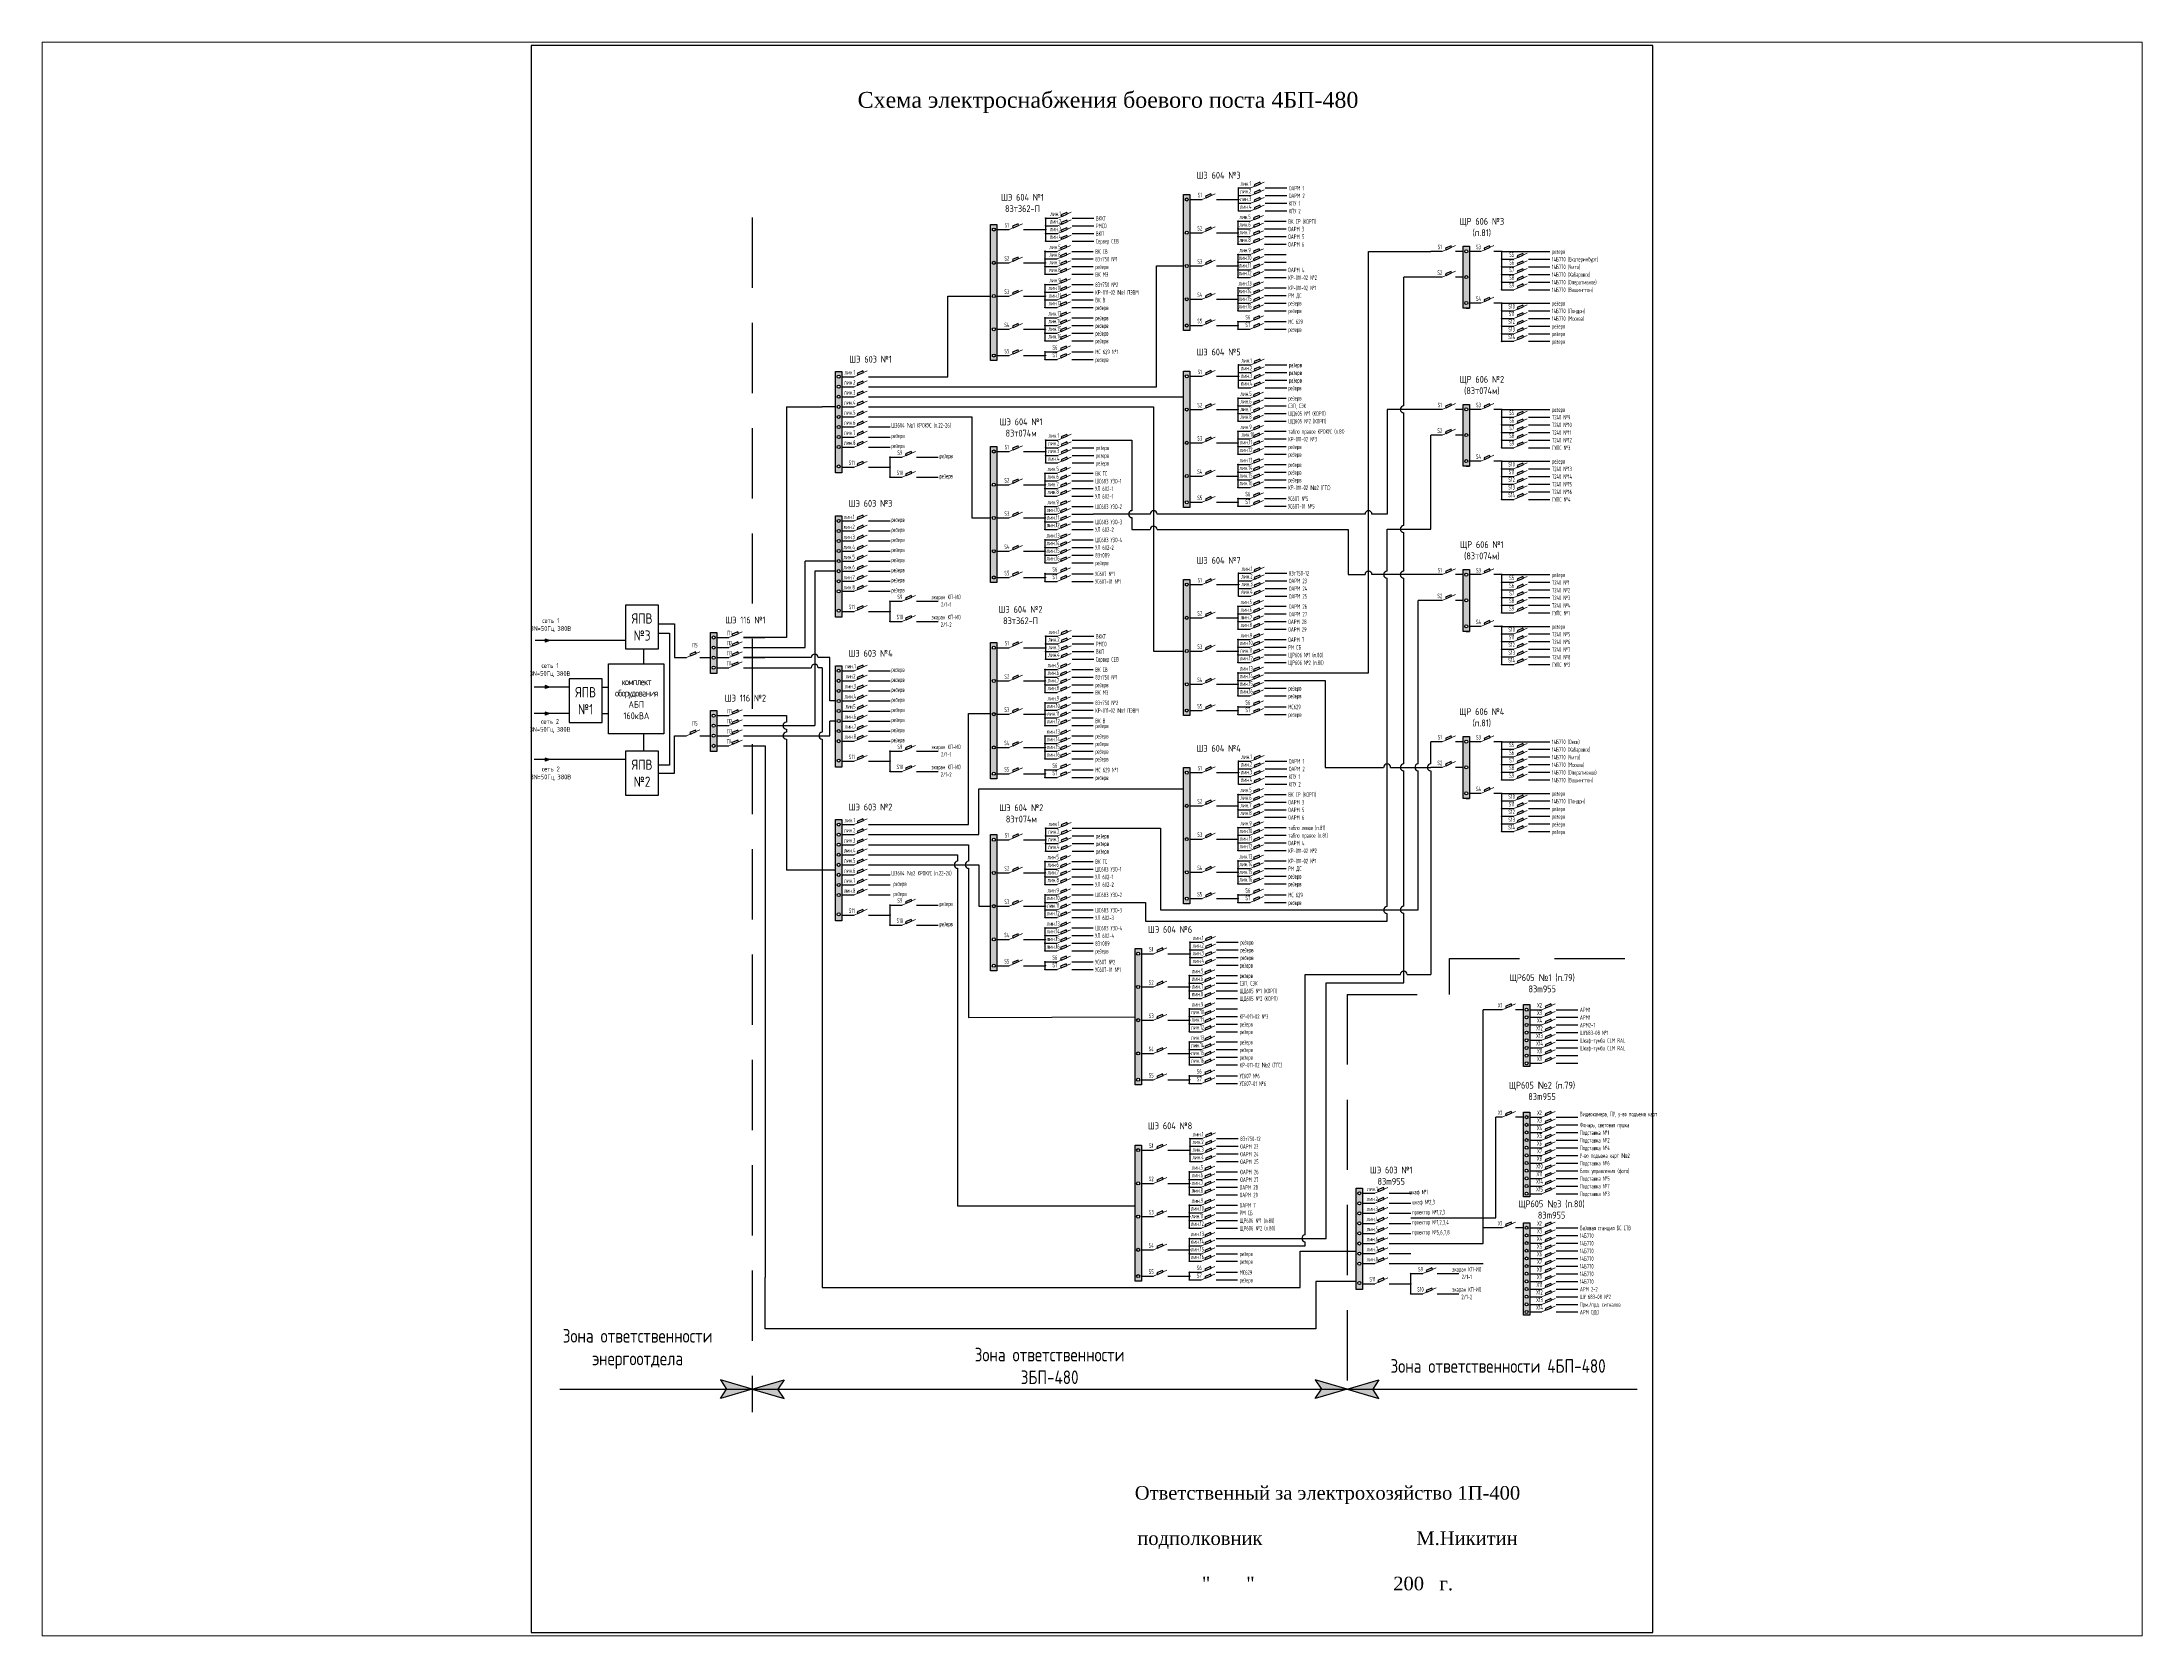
# Paper-space layout 'Layout1' of a CAD drawing. Header units: millimetres. Extents: x 26 to 231, y 20 to 176.
# The model-space entities are those that its viewports show. They can reach past a viewport. Long polylines and large blocks are cut down to what shows.
import ezdxf

# ---------------------------------------------------------------- set-up
doc = ezdxf.new("R2010")
doc.units = ezdxf.units.MM
doc.header["$LTSCALE"] = 0.1
doc.linetypes.add('DASHEDX2', pattern=[38.1, 25.4, -12.7])
doc.styles.add('стиль1', font='txt.shx', dxfattribs={"width": 0.75, "height": 1.2})

msp = doc.modelspace()

# ---------------------------------------------------------------- hatches: boundary and pattern name
h = msp.add_hatch(color=256)
h.paths.add_polyline_path([(665.25, 907.57), (665.16, 907.57), (665.16, 907.48, 0.414214)], flags=17)
h.paths.add_polyline_path([(665.07, 907.57, 0.414214), (665.16, 907.48), (665.16, 907.57), (665.25, 907.57, 1)])
h = msp.add_hatch(color=256)
h.paths.add_polyline_path([(650.59, 869.84), (652.26, 869.84), (652.26, 905.87), (650.59, 905.87)])
h.paths.add_polyline_path([(651.02, 886.93, -1), (651.83, 886.93, -1)], flags=16)
h.paths.add_polyline_path([(651.83, 878.13, -1), (651.02, 878.13, -1)], flags=16)
h.paths.add_polyline_path([(651.02, 895.73, -1), (651.83, 895.73, -1)], flags=16)
h.paths.add_polyline_path([(651.83, 871.18, -1), (651.02, 871.18, -1)], flags=16)
h.paths.add_polyline_path([(651.02, 904.53, -1), (651.83, 904.53, -1)], flags=16)
h = msp.add_hatch(color=256)
h.paths.add_polyline_path([(665.25, 905.54), (665.16, 905.54), (665.16, 905.45, 0.414214)], flags=17)
h.paths.add_polyline_path([(665.07, 905.54, 0.414214), (665.16, 905.45), (665.16, 905.54), (665.25, 905.54, 1)])
h = msp.add_hatch(color=256)
h.paths.add_polyline_path([(665.25, 904.53), (665.16, 904.53), (665.16, 904.44, 0.414214)], flags=17)
h.paths.add_polyline_path([(665.07, 904.53, 0.414214), (665.16, 904.44), (665.16, 904.53), (665.25, 904.53, 1)])
h = msp.add_hatch(color=256)
h.paths.add_polyline_path([(665.25, 903.52), (665.16, 903.52), (665.16, 903.43, 0.414214)], flags=17)
h.paths.add_polyline_path([(665.07, 903.52, 0.414214), (665.16, 903.43), (665.16, 903.52), (665.25, 903.52, 1)])
h = msp.add_hatch(color=256)
h.paths.add_polyline_path([(665.25, 901.49), (665.16, 901.49), (665.16, 901.4, 0.414214)], flags=17)
h.paths.add_polyline_path([(665.07, 901.49, 0.414214), (665.16, 901.4), (665.16, 901.49), (665.25, 901.49, 1)])
h = msp.add_hatch(color=256)
h.paths.add_polyline_path([(599.49, 861.87), (601.17, 861.87), (601.17, 897.9), (599.49, 897.9)])
h.paths.add_polyline_path([(599.92, 878.96, -1), (600.74, 878.96, -1)], flags=16)
h.paths.add_polyline_path([(600.74, 870.16, -1), (599.92, 870.16, -1)], flags=16)
h.paths.add_polyline_path([(599.92, 887.76, -1), (600.74, 887.76, -1)], flags=16)
h.paths.add_polyline_path([(600.74, 863.21, -1), (599.92, 863.21, -1)], flags=16)
h.paths.add_polyline_path([(599.92, 896.56, -1), (600.74, 896.56, -1)], flags=16)
h = msp.add_hatch(color=256)
h.paths.add_polyline_path([(614.16, 899.6), (614.07, 899.6), (614.07, 899.51, 0.414214)], flags=17)
h.paths.add_polyline_path([(613.98, 899.6, 0.414214), (614.07, 899.51), (614.07, 899.6), (614.16, 899.6, 1)])
h = msp.add_hatch(color=256)
h.paths.add_polyline_path([(614.16, 897.58), (614.07, 897.58), (614.07, 897.48, 0.414214)], flags=17)
h.paths.add_polyline_path([(613.98, 897.58, 0.414214), (614.07, 897.48), (614.07, 897.58), (614.16, 897.58, 1)])
h = msp.add_hatch(color=256)
h.paths.add_polyline_path([(614.16, 896.56), (614.07, 896.56), (614.07, 896.47, 0.414214)], flags=17)
h.paths.add_polyline_path([(613.98, 896.56, 0.414214), (614.07, 896.47), (614.07, 896.56), (614.16, 896.56, 1)])
h = msp.add_hatch(color=256)
h.paths.add_polyline_path([(614.16, 895.55), (614.07, 895.55), (614.07, 895.46, 0.414214)], flags=17)
h.paths.add_polyline_path([(613.98, 895.55, 0.414214), (614.07, 895.46), (614.07, 895.55), (614.16, 895.55, 1)])
h = msp.add_hatch(color=256)
h.paths.add_polyline_path([(665.09, 898.77), (665, 898.77), (665, 898.68, 0.414214)], flags=17)
h.paths.add_polyline_path([(664.91, 898.77, 0.414214), (665, 898.68), (665, 898.77), (665.09, 898.77, 1)])
h = msp.add_hatch(color=256)
h.paths.add_polyline_path([(665.09, 896.74), (665, 896.74), (665, 896.65, 0.414214)], flags=17)
h.paths.add_polyline_path([(664.91, 896.74, 0.414214), (665, 896.65), (665, 896.74), (665.09, 896.74, 1)])
h = msp.add_hatch(color=256)
h.paths.add_polyline_path([(665.09, 895.73), (665, 895.73), (665, 895.64, 0.414214)], flags=17)
h.paths.add_polyline_path([(664.91, 895.73, 0.414214), (665, 895.64), (665, 895.73), (665.09, 895.73, 1)])
h = msp.add_hatch(color=256)
h.paths.add_polyline_path([(614, 890.8), (613.91, 890.8), (613.91, 890.71, 0.414214)], flags=17)
h.paths.add_polyline_path([(613.82, 890.8, 0.414214), (613.91, 890.71), (613.91, 890.8), (614, 890.8, 1)])
h = msp.add_hatch(color=256)
h.paths.add_polyline_path([(614.16, 893.52), (614.07, 893.52), (614.07, 893.43, 0.414214)], flags=17)
h.paths.add_polyline_path([(613.98, 893.52, 0.414214), (614.07, 893.43), (614.07, 893.52), (614.16, 893.52, 1)])
h = msp.add_hatch(color=256)
h.paths.add_polyline_path([(665.09, 894.72), (665, 894.72), (665, 894.63, 0.414214)], flags=17)
h.paths.add_polyline_path([(664.91, 894.72, 0.414214), (665, 894.63), (665, 894.72), (665.09, 894.72, 1)])
h = msp.add_hatch(color=256)
h.paths.add_polyline_path([(665.09, 892.69), (665, 892.69), (665, 892.6, 0.414214)], flags=17)
h.paths.add_polyline_path([(664.91, 892.69, 0.414214), (665, 892.6), (665, 892.69), (665.09, 892.69, 1)])
h = msp.add_hatch(color=256)
h.paths.add_polyline_path([(665.09, 889.97), (665, 889.97), (665, 889.88, 0.414214)], flags=17)
h.paths.add_polyline_path([(664.91, 889.97, 0.414214), (665, 889.88), (665, 889.97), (665.09, 889.97, 1)])
h = msp.add_hatch(color=256)
h.paths.add_polyline_path([(726.28, 892.13), (724.6, 892.13), (724.6, 875.76), (726.28, 875.76)])
h.paths.add_polyline_path([(725.85, 877.11, -1), (725.03, 877.11, -1)], flags=16)
h.paths.add_polyline_path([(725.03, 883.98, -1), (725.85, 883.98, -1)], flags=16)
h.paths.add_polyline_path([(725.03, 890.78, -1), (725.85, 890.78, -1)], flags=16)
h = msp.add_hatch(color=256)
h.paths.add_polyline_path([(734.93, 890.78), (734.84, 890.78), (734.84, 890.69, 0.414214)], flags=17)
h.paths.add_polyline_path([(734.74, 890.78, 0.414214), (734.84, 890.69), (734.84, 890.78), (734.93, 890.78, 1)])
h = msp.add_hatch(color=256)
h.paths.add_polyline_path([(614, 888.78), (613.91, 888.78), (613.91, 888.69, 0.414214)], flags=17)
h.paths.add_polyline_path([(613.82, 888.78, 0.414214), (613.91, 888.69), (613.91, 888.78), (614, 888.78, 1)])
h = msp.add_hatch(color=256)
h.paths.add_polyline_path([(614, 887.76), (613.91, 887.76), (613.91, 887.67, 0.414214)], flags=17)
h.paths.add_polyline_path([(613.82, 887.76, 0.414214), (613.91, 887.67), (613.91, 887.76), (614, 887.76, 1)])
h = msp.add_hatch(color=256)
h.paths.add_polyline_path([(614, 886.75), (613.91, 886.75), (613.91, 886.66, 0.414214)], flags=17)
h.paths.add_polyline_path([(613.82, 886.75, 0.414214), (613.91, 886.66), (613.91, 886.75), (614, 886.75, 1)])
h = msp.add_hatch(color=256)
h.paths.add_polyline_path([(614, 884.72), (613.91, 884.72), (613.91, 884.63, 0.414214)], flags=17)
h.paths.add_polyline_path([(613.82, 884.72, 0.414214), (613.91, 884.63), (613.91, 884.72), (614, 884.72, 1)])
h = msp.add_hatch(color=256)
h.paths.add_polyline_path([(665.09, 887.94), (665, 887.94), (665, 887.85, 0.414214)], flags=17)
h.paths.add_polyline_path([(664.91, 887.94, 0.414214), (665, 887.85), (665, 887.94), (665.09, 887.94, 1)])
h = msp.add_hatch(color=256)
h.paths.add_polyline_path([(665.09, 886.93), (665, 886.93), (665, 886.84, 0.414214)], flags=17)
h.paths.add_polyline_path([(664.91, 886.93, 0.414214), (665, 886.84), (665, 886.93), (665.09, 886.93, 1)])
h = msp.add_hatch(color=256)
h.paths.add_polyline_path([(665.09, 885.92), (665, 885.92), (665, 885.83, 0.414214)], flags=17)
h.paths.add_polyline_path([(664.91, 885.92, 0.414214), (665, 885.83), (665, 885.92), (665.09, 885.92, 1)])
h = msp.add_hatch(color=256)
h.paths.add_polyline_path([(734.93, 888.76), (734.84, 888.76), (734.84, 888.67, 0.414214)], flags=17)
h.paths.add_polyline_path([(734.74, 888.76, 0.414214), (734.84, 888.67), (734.84, 888.76), (734.93, 888.76, 1)])
h = msp.add_hatch(color=256)
h.paths.add_polyline_path([(734.93, 886.73), (734.84, 886.73), (734.84, 886.64, 0.414214)], flags=17)
h.paths.add_polyline_path([(734.74, 886.73, 0.414214), (734.84, 886.64), (734.84, 886.73), (734.93, 886.73, 1)])
h = msp.add_hatch(color=256)
h.paths.add_polyline_path([(734.93, 884.71), (734.84, 884.71), (734.84, 884.62, 0.414214)], flags=17)
h.paths.add_polyline_path([(734.74, 884.71, 0.414214), (734.84, 884.62), (734.84, 884.71), (734.93, 884.71, 1)])
h = msp.add_hatch(color=256)
h.paths.add_polyline_path([(614, 882), (613.91, 882), (613.91, 881.91, 0.414214)], flags=17)
h.paths.add_polyline_path([(613.82, 882, 0.414214), (613.91, 881.91), (613.91, 882), (614, 882, 1)])
h = msp.add_hatch(color=256)
h.paths.add_polyline_path([(614, 879.98), (613.91, 879.98), (613.91, 879.89, 0.414214)], flags=17)
h.paths.add_polyline_path([(613.82, 879.98, 0.414214), (613.91, 879.89), (613.91, 879.98), (614, 879.98, 1)])
h = msp.add_hatch(color=256)
h.paths.add_polyline_path([(614, 878.96), (613.91, 878.96), (613.91, 878.87, 0.414214)], flags=17)
h.paths.add_polyline_path([(613.82, 878.96, 0.414214), (613.91, 878.87), (613.91, 878.96), (614, 878.96, 1)])
h = msp.add_hatch(color=256)
h.paths.add_polyline_path([(665.09, 883.89), (665, 883.89), (665, 883.8, 0.414214)], flags=17)
h.paths.add_polyline_path([(664.91, 883.89, 0.414214), (665, 883.8), (665, 883.89), (665.09, 883.89, 1)])
h = msp.add_hatch(color=256)
h.paths.add_polyline_path([(665.09, 881.17), (665, 881.17), (665, 881.08, 0.414214)], flags=17)
h.paths.add_polyline_path([(664.91, 881.17, 0.414214), (665, 881.08), (665, 881.17), (665.09, 881.17, 1)])
h = msp.add_hatch(color=256)
h.paths.add_polyline_path([(665.09, 879.15), (665, 879.15), (665, 879.05, 0.414214)], flags=17)
h.paths.add_polyline_path([(664.91, 879.15, 0.414214), (665, 879.05), (665, 879.15), (665.09, 879.15, 1)])
h = msp.add_hatch(color=256)
h.paths.add_polyline_path([(734.93, 882.68), (734.84, 882.68), (734.84, 882.59, 0.414214)], flags=17)
h.paths.add_polyline_path([(734.74, 882.68, 0.414214), (734.84, 882.59), (734.84, 882.68), (734.93, 882.68, 1)])
h = msp.add_hatch(color=256)
h.paths.add_polyline_path([(734.93, 880.65), (734.84, 880.65), (734.84, 880.56, 0.414214)], flags=17)
h.paths.add_polyline_path([(734.74, 880.65, 0.414214), (734.84, 880.56), (734.84, 880.65), (734.93, 880.65, 1)])
h = msp.add_hatch(color=256)
h.paths.add_polyline_path([(614, 877.95), (613.91, 877.95), (613.91, 877.86, 0.414214)], flags=17)
h.paths.add_polyline_path([(613.82, 877.95, 0.414214), (613.91, 877.86), (613.91, 877.95), (614, 877.95, 1)])
h = msp.add_hatch(color=256)
h.paths.add_polyline_path([(614, 875.92), (613.91, 875.92), (613.91, 875.83, 0.414214)], flags=17)
h.paths.add_polyline_path([(613.82, 875.92, 0.414214), (613.91, 875.83), (613.91, 875.92), (614, 875.92, 1)])
h = msp.add_hatch(color=256)
h.paths.add_polyline_path([(614, 873.2), (613.91, 873.2), (613.91, 873.11, 0.414214)], flags=17)
h.paths.add_polyline_path([(613.82, 873.2, 0.414214), (613.91, 873.11), (613.91, 873.2), (614, 873.2, 1)])
h = msp.add_hatch(color=256)
h.paths.add_polyline_path([(665.09, 878.13), (665, 878.13), (665, 878.04, 0.414214)], flags=17)
h.paths.add_polyline_path([(664.91, 878.13, 0.414214), (665, 878.04), (665, 878.13), (665.09, 878.13, 1)])
h = msp.add_hatch(color=256)
h.paths.add_polyline_path([(665.09, 877.12), (665, 877.12), (665, 877.03, 0.414214)], flags=17)
h.paths.add_polyline_path([(664.91, 877.12, 0.414214), (665, 877.03), (665, 877.12), (665.09, 877.12, 1)])
h = msp.add_hatch(color=256)
h.paths.add_polyline_path([(665.09, 875.09), (665, 875.09), (665, 875, 0.414214)], flags=17)
h.paths.add_polyline_path([(664.91, 875.09, 0.414214), (665, 875), (665, 875.09), (665.09, 875.09, 1)])
h = msp.add_hatch(color=256)
h.paths.add_polyline_path([(734.93, 877.11), (734.84, 877.11), (734.84, 877.02, 0.414214)], flags=17)
h.paths.add_polyline_path([(734.74, 877.11, 0.414214), (734.84, 877.02), (734.84, 877.11), (734.93, 877.11, 1)])
h = msp.add_hatch(color=256)
h.paths.add_polyline_path([(734.93, 875.08), (734.84, 875.08), (734.84, 874.99, 0.414214)], flags=17)
h.paths.add_polyline_path([(734.74, 875.08, 0.414214), (734.84, 874.99), (734.84, 875.08), (734.93, 875.08, 1)])
h = msp.add_hatch(color=256)
h.paths.add_polyline_path([(734.93, 873.05), (734.84, 873.05), (734.84, 872.96, 0.414214)], flags=17)
h.paths.add_polyline_path([(734.74, 873.05, 0.414214), (734.84, 872.96), (734.84, 873.05), (734.93, 873.05, 1)])
h = msp.add_hatch(color=256)
h.paths.add_polyline_path([(614, 871.18), (613.91, 871.18), (613.91, 871.09, 0.414214)], flags=17)
h.paths.add_polyline_path([(613.82, 871.18, 0.414214), (613.91, 871.09), (613.91, 871.18), (614, 871.18, 1)])
h = msp.add_hatch(color=256)
h.paths.add_polyline_path([(614, 870.16), (613.91, 870.16), (613.91, 870.07, 0.414214)], flags=17)
h.paths.add_polyline_path([(613.82, 870.16, 0.414214), (613.91, 870.07), (613.91, 870.16), (614, 870.16, 1)])
h = msp.add_hatch(color=256)
h.paths.add_polyline_path([(614, 869.15), (613.91, 869.15), (613.91, 869.06, 0.414214)], flags=17)
h.paths.add_polyline_path([(613.82, 869.15, 0.414214), (613.91, 869.06), (613.91, 869.15), (614, 869.15, 1)])
h = msp.add_hatch(color=256)
h.paths.add_polyline_path([(665.09, 872.19), (665, 872.19), (665, 872.1, 0.414214)], flags=17)
h.paths.add_polyline_path([(664.91, 872.19, 0.414214), (665, 872.1), (665, 872.19), (665.09, 872.19, 1)])
h = msp.add_hatch(color=256)
h.paths.add_polyline_path([(665.09, 871.18), (665, 871.18), (665, 871.09, 0.414214)], flags=17)
h.paths.add_polyline_path([(664.91, 871.18, 0.414214), (665, 871.09), (665, 871.18), (665.09, 871.18, 1)])
h = msp.add_hatch(color=256)
h.paths.add_polyline_path([(665.09, 870.17), (665, 870.17), (665, 870.08, 0.414214)], flags=17)
h.paths.add_polyline_path([(664.91, 870.17, 0.414214), (665, 870.08), (665, 870.17), (665.09, 870.17, 1)])
h = msp.add_hatch(color=256)
h.paths.add_polyline_path([(734.93, 871.03), (734.84, 871.03), (734.84, 870.94, 0.414214)], flags=17)
h.paths.add_polyline_path([(734.74, 871.03, 0.414214), (734.84, 870.94), (734.84, 871.03), (734.93, 871.03, 1)])
h = msp.add_hatch(color=256)
h.paths.add_polyline_path([(734.93, 869), (734.84, 869), (734.84, 868.91, 0.414214)], flags=17)
h.paths.add_polyline_path([(734.74, 869, 0.414214), (734.84, 868.91), (734.84, 869), (734.93, 869, 1)])
h = msp.add_hatch(color=256)
h.paths.add_polyline_path([(614, 867.12), (613.91, 867.12), (613.91, 867.03, 0.414214)], flags=17)
h.paths.add_polyline_path([(613.82, 867.12, 0.414214), (613.91, 867.03), (613.91, 867.12), (614, 867.12, 1)])
h = msp.add_hatch(color=256)
h.paths.add_polyline_path([(614, 864.22), (613.91, 864.22), (613.91, 864.13, 0.414214)], flags=17)
h.paths.add_polyline_path([(613.82, 864.22, 0.414214), (613.91, 864.13), (613.91, 864.22), (614, 864.22, 1)])
h = msp.add_hatch(color=256)
h.paths.add_polyline_path([(614, 863.21), (613.91, 863.21), (613.91, 863.12, 0.414214)], flags=17)
h.paths.add_polyline_path([(613.82, 863.21, 0.414214), (613.91, 863.12), (613.91, 863.21), (614, 863.21, 1)])
h = msp.add_hatch(color=256)
h.paths.add_polyline_path([(614, 862.2), (613.91, 862.2), (613.91, 862.11, 0.414214)], flags=17)
h.paths.add_polyline_path([(613.82, 862.2, 0.414214), (613.91, 862.11), (613.91, 862.2), (614, 862.2, 1)])
h = msp.add_hatch(color=256)
h.paths.add_polyline_path([(734.93, 866.98), (734.84, 866.98), (734.84, 866.89, 0.414214)], flags=17)
h.paths.add_polyline_path([(734.74, 866.98, 0.414214), (734.84, 866.89), (734.84, 866.98), (734.93, 866.98, 1)])
h = msp.add_hatch(color=256)
h.paths.add_polyline_path([(558.43, 832.14), (560.1, 832.14), (560.1, 858.96), (558.43, 858.96)])
h.paths.add_polyline_path([(558.86, 841.65, -1), (559.67, 841.65, -1)], flags=16)
h.paths.add_polyline_path([(558.86, 844.31, -1), (559.67, 844.31, -1)], flags=16)
h.paths.add_polyline_path([(559.67, 838.99, -1), (558.86, 838.99, -1)], flags=16)
h.paths.add_polyline_path([(558.86, 846.98, -1), (559.67, 846.98, -1)], flags=16)
h.paths.add_polyline_path([(558.86, 849.64, -1), (559.67, 849.64, -1)], flags=16)
h.paths.add_polyline_path([(559.67, 833.86, -1), (558.86, 833.86, -1)], flags=16)
h.paths.add_polyline_path([(558.86, 852.3, -1), (559.67, 852.3, -1)], flags=16)
h.paths.add_polyline_path([(558.86, 854.96, -1), (559.67, 854.96, -1)], flags=16)
h.paths.add_polyline_path([(558.86, 857.62, -1), (559.67, 857.62, -1)], flags=16)
h = msp.add_hatch(color=256)
h.paths.add_polyline_path([(650.59, 823.03), (652.26, 823.03), (652.26, 859.07), (650.59, 859.07)])
h.paths.add_polyline_path([(651.02, 840.12, -1), (651.83, 840.12, -1)], flags=16)
h.paths.add_polyline_path([(651.83, 831.32, -1), (651.02, 831.32, -1)], flags=16)
h.paths.add_polyline_path([(651.02, 848.92, -1), (651.83, 848.92, -1)], flags=16)
h.paths.add_polyline_path([(651.83, 824.37, -1), (651.02, 824.37, -1)], flags=16)
h.paths.add_polyline_path([(651.02, 857.72, -1), (651.83, 857.72, -1)], flags=16)
h = msp.add_hatch(color=256)
h.paths.add_polyline_path([(665.25, 860.76), (665.16, 860.76), (665.16, 860.67, 0.414214)], flags=17)
h.paths.add_polyline_path([(665.07, 860.76, 0.414214), (665.16, 860.67), (665.16, 860.76), (665.25, 860.76, 1)])
h = msp.add_hatch(color=256)
h.paths.add_polyline_path([(665.25, 858.74), (665.16, 858.74), (665.16, 858.65, 0.414214)], flags=17)
h.paths.add_polyline_path([(665.07, 858.74, 0.414214), (665.16, 858.65), (665.16, 858.74), (665.25, 858.74, 1)])
h = msp.add_hatch(color=256)
h.paths.add_polyline_path([(665.25, 857.72), (665.16, 857.72), (665.16, 857.63, 0.414214)], flags=17)
h.paths.add_polyline_path([(665.07, 857.72, 0.414214), (665.16, 857.63), (665.16, 857.72), (665.25, 857.72, 1)])
h = msp.add_hatch(color=256)
h.paths.add_polyline_path([(665.25, 856.71), (665.16, 856.71), (665.16, 856.62, 0.414214)], flags=17)
h.paths.add_polyline_path([(665.07, 856.71, 0.414214), (665.16, 856.62), (665.16, 856.71), (665.25, 856.71, 1)])
h = msp.add_hatch(color=256)
h.paths.add_polyline_path([(665.09, 851.96), (665, 851.96), (665, 851.87, 0.414214)], flags=17)
h.paths.add_polyline_path([(664.91, 851.96, 0.414214), (665, 851.87), (665, 851.96), (665.09, 851.96, 1)])
h = msp.add_hatch(color=256)
h.paths.add_polyline_path([(665.25, 854.68), (665.16, 854.68), (665.16, 854.59, 0.414214)], flags=17)
h.paths.add_polyline_path([(665.07, 854.68, 0.414214), (665.16, 854.59), (665.16, 854.68), (665.25, 854.68, 1)])
h = msp.add_hatch(color=256)
h.paths.add_polyline_path([(665.09, 849.94), (665, 849.94), (665, 849.85, 0.414214)], flags=17)
h.paths.add_polyline_path([(664.91, 849.94, 0.414214), (665, 849.85), (665, 849.94), (665.09, 849.94, 1)])
h = msp.add_hatch(color=256)
h.paths.add_polyline_path([(665.09, 848.92), (665, 848.92), (665, 848.83, 0.414214)], flags=17)
h.paths.add_polyline_path([(664.91, 848.92, 0.414214), (665, 848.83), (665, 848.92), (665.09, 848.92, 1)])
h = msp.add_hatch(color=256)
h.paths.add_polyline_path([(665.09, 847.91), (665, 847.91), (665, 847.82, 0.414214)], flags=17)
h.paths.add_polyline_path([(664.91, 847.91, 0.414214), (665, 847.82), (665, 847.91), (665.09, 847.91, 1)])
h = msp.add_hatch(color=256)
h.paths.add_polyline_path([(665.09, 845.88), (665, 845.88), (665, 845.79, 0.414214)], flags=17)
h.paths.add_polyline_path([(664.91, 845.88, 0.414214), (665, 845.79), (665, 845.88), (665.09, 845.88, 1)])
h = msp.add_hatch(color=256)
h.paths.add_polyline_path([(726.28, 850.3), (724.6, 850.3), (724.6, 833.94), (726.28, 833.94)])
h.paths.add_polyline_path([(725.85, 835.28, -1), (725.03, 835.28, -1)], flags=16)
h.paths.add_polyline_path([(725.03, 842.16, -1), (725.85, 842.16, -1)], flags=16)
h.paths.add_polyline_path([(725.03, 848.96, -1), (725.85, 848.96, -1)], flags=16)
h = msp.add_hatch(color=256)
h.paths.add_polyline_path([(734.93, 848.96), (734.84, 848.96), (734.84, 848.87, 0.414214)], flags=17)
h.paths.add_polyline_path([(734.74, 848.96, 0.414214), (734.84, 848.87), (734.84, 848.96), (734.93, 848.96, 1)])
h = msp.add_hatch(color=256)
h.paths.add_polyline_path([(734.93, 846.93), (734.84, 846.93), (734.84, 846.84, 0.414214)], flags=17)
h.paths.add_polyline_path([(734.74, 846.93, 0.414214), (734.84, 846.84), (734.84, 846.93), (734.93, 846.93, 1)])
h = msp.add_hatch(color=256)
h.paths.add_polyline_path([(614.16, 840.86), (614.07, 840.86), (614.07, 840.77, 0.414214)], flags=17)
h.paths.add_polyline_path([(613.98, 840.86, 0.414214), (614.07, 840.77), (614.07, 840.86), (614.16, 840.86, 1)])
h = msp.add_hatch(color=256)
h.paths.add_polyline_path([(665.09, 843.16), (665, 843.16), (665, 843.07, 0.414214)], flags=17)
h.paths.add_polyline_path([(664.91, 843.16, 0.414214), (665, 843.07), (665, 843.16), (665.09, 843.16, 1)])
h = msp.add_hatch(color=256)
h.paths.add_polyline_path([(665.09, 841.14), (665, 841.14), (665, 841.05, 0.414214)], flags=17)
h.paths.add_polyline_path([(664.91, 841.14, 0.414214), (665, 841.05), (665, 841.14), (665.09, 841.14, 1)])
h = msp.add_hatch(color=256)
h.paths.add_polyline_path([(665.09, 840.12), (665, 840.12), (665, 840.03, 0.414214)], flags=17)
h.paths.add_polyline_path([(664.91, 840.12, 0.414214), (665, 840.03), (665, 840.12), (665.09, 840.12, 1)])
h = msp.add_hatch(color=256)
h.paths.add_polyline_path([(734.93, 844.91), (734.84, 844.91), (734.84, 844.82, 0.414214)], flags=17)
h.paths.add_polyline_path([(734.74, 844.91, 0.414214), (734.84, 844.82), (734.84, 844.91), (734.93, 844.91, 1)])
h = msp.add_hatch(color=256)
h.paths.add_polyline_path([(734.93, 842.88), (734.84, 842.88), (734.84, 842.79, 0.414214)], flags=17)
h.paths.add_polyline_path([(734.74, 842.88, 0.414214), (734.84, 842.79), (734.84, 842.88), (734.93, 842.88, 1)])
h = msp.add_hatch(color=256)
h.paths.add_polyline_path([(734.93, 840.85), (734.84, 840.85), (734.84, 840.76, 0.414214)], flags=17)
h.paths.add_polyline_path([(734.74, 840.85, 0.414214), (734.84, 840.76), (734.84, 840.85), (734.93, 840.85, 1)])
h = msp.add_hatch(color=256)
h.paths.add_polyline_path([(572.94, 836.33), (572.85, 836.33), (572.85, 836.24, 0.414214)], flags=17)
h.paths.add_polyline_path([(572.76, 836.33, 0.414214), (572.85, 836.24), (572.85, 836.33), (572.94, 836.33, 1)])
h = msp.add_hatch(color=256)
h.paths.add_polyline_path([(599.49, 803.12), (601.17, 803.12), (601.17, 839.16), (599.49, 839.16)])
h.paths.add_polyline_path([(599.92, 820.22, -1), (600.74, 820.22, -1)], flags=16)
h.paths.add_polyline_path([(600.74, 811.42, -1), (599.92, 811.42, -1)], flags=16)
h.paths.add_polyline_path([(599.92, 829.02, -1), (600.74, 829.02, -1)], flags=16)
h.paths.add_polyline_path([(600.74, 804.47, -1), (599.92, 804.47, -1)], flags=16)
h.paths.add_polyline_path([(599.92, 837.82, -1), (600.74, 837.82, -1)], flags=16)
h = msp.add_hatch(color=256)
h.paths.add_polyline_path([(614.16, 838.83), (614.07, 838.83), (614.07, 838.74, 0.414214)], flags=17)
h.paths.add_polyline_path([(613.98, 838.83, 0.414214), (614.07, 838.74), (614.07, 838.83), (614.16, 838.83, 1)])
h = msp.add_hatch(color=256)
h.paths.add_polyline_path([(614.16, 837.82), (614.07, 837.82), (614.07, 837.73, 0.414214)], flags=17)
h.paths.add_polyline_path([(613.98, 837.82, 0.414214), (614.07, 837.73), (614.07, 837.82), (614.16, 837.82, 1)])
h = msp.add_hatch(color=256)
h.paths.add_polyline_path([(614.16, 836.8), (614.07, 836.8), (614.07, 836.71, 0.414214)], flags=17)
h.paths.add_polyline_path([(613.98, 836.8, 0.414214), (614.07, 836.71), (614.07, 836.8), (614.16, 836.8, 1)])
h = msp.add_hatch(color=256)
h.paths.add_polyline_path([(614.16, 834.78), (614.07, 834.78), (614.07, 834.69, 0.414214)], flags=17)
h.paths.add_polyline_path([(613.98, 834.78, 0.414214), (614.07, 834.69), (614.07, 834.78), (614.16, 834.78, 1)])
h = msp.add_hatch(color=256)
h.paths.add_polyline_path([(665.09, 839.11), (665, 839.11), (665, 839.02, 0.414214)], flags=17)
h.paths.add_polyline_path([(664.91, 839.11, 0.414214), (665, 839.02), (665, 839.11), (665.09, 839.11, 1)])
h = msp.add_hatch(color=256)
h.paths.add_polyline_path([(665.09, 837.09), (665, 837.09), (665, 836.99, 0.414214)], flags=17)
h.paths.add_polyline_path([(664.91, 837.09, 0.414214), (665, 836.99), (665, 837.09), (665.09, 837.09, 1)])
h = msp.add_hatch(color=256)
h.paths.add_polyline_path([(665.09, 834.36), (665, 834.36), (665, 834.27, 0.414214)], flags=17)
h.paths.add_polyline_path([(664.91, 834.36, 0.414214), (665, 834.27), (665, 834.36), (665.09, 834.36, 1)])
h = msp.add_hatch(color=256)
h.paths.add_polyline_path([(734.93, 838.83), (734.84, 838.83), (734.84, 838.74, 0.414214)], flags=17)
h.paths.add_polyline_path([(734.74, 838.83, 0.414214), (734.84, 838.74), (734.84, 838.83), (734.93, 838.83, 1)])
h = msp.add_hatch(color=256)
h.paths.add_polyline_path([(734.93, 835.28), (734.84, 835.28), (734.84, 835.19, 0.414214)], flags=17)
h.paths.add_polyline_path([(734.74, 835.28, 0.414214), (734.84, 835.19), (734.84, 835.28), (734.93, 835.28, 1)])
h = msp.add_hatch(color=256)
h.paths.add_polyline_path([(572.94, 833.67), (572.85, 833.67), (572.85, 833.58, 0.414214)], flags=17)
h.paths.add_polyline_path([(572.76, 833.67, 0.414214), (572.85, 833.58), (572.85, 833.67), (572.94, 833.67, 1)])
h = msp.add_hatch(color=256)
h.paths.add_polyline_path([(572.94, 831.01), (572.85, 831.01), (572.85, 830.91, 0.414214)], flags=17)
h.paths.add_polyline_path([(572.76, 831.01, 0.414214), (572.85, 830.91), (572.85, 831.01), (572.94, 831.01, 1)])
h = msp.add_hatch(color=256)
h.paths.add_polyline_path([(614, 832.06), (613.91, 832.06), (613.91, 831.97, 0.414214)], flags=17)
h.paths.add_polyline_path([(613.82, 832.06, 0.414214), (613.91, 831.97), (613.91, 832.06), (614, 832.06, 1)])
h = msp.add_hatch(color=256)
h.paths.add_polyline_path([(614, 830.03), (613.91, 830.03), (613.91, 829.94, 0.414214)], flags=17)
h.paths.add_polyline_path([(613.82, 830.03, 0.414214), (613.91, 829.94), (613.91, 830.03), (614, 830.03, 1)])
h = msp.add_hatch(color=256)
h.paths.add_polyline_path([(614, 829.02), (613.91, 829.02), (613.91, 828.93, 0.414214)], flags=17)
h.paths.add_polyline_path([(613.82, 829.02, 0.414214), (613.91, 828.93), (613.91, 829.02), (614, 829.02, 1)])
h = msp.add_hatch(color=256)
h.paths.add_polyline_path([(665.09, 832.34), (665, 832.34), (665, 832.25, 0.414214)], flags=17)
h.paths.add_polyline_path([(664.91, 832.34, 0.414214), (665, 832.25), (665, 832.34), (665.09, 832.34, 1)])
h = msp.add_hatch(color=256)
h.paths.add_polyline_path([(665.09, 831.32), (665, 831.32), (665, 831.23, 0.414214)], flags=17)
h.paths.add_polyline_path([(664.91, 831.32, 0.414214), (665, 831.23), (665, 831.32), (665.09, 831.32, 1)])
h = msp.add_hatch(color=256)
h.paths.add_polyline_path([(665.09, 830.31), (665, 830.31), (665, 830.22, 0.414214)], flags=17)
h.paths.add_polyline_path([(664.91, 830.31, 0.414214), (665, 830.22), (665, 830.31), (665.09, 830.31, 1)])
h = msp.add_hatch(color=256)
h.paths.add_polyline_path([(734.93, 833.25), (734.84, 833.25), (734.84, 833.16, 0.414214)], flags=17)
h.paths.add_polyline_path([(734.74, 833.25, 0.414214), (734.84, 833.16), (734.84, 833.25), (734.93, 833.25, 1)])
h = msp.add_hatch(color=256)
h.paths.add_polyline_path([(734.93, 831.23), (734.84, 831.23), (734.84, 831.14, 0.414214)], flags=17)
h.paths.add_polyline_path([(734.74, 831.23, 0.414214), (734.84, 831.14), (734.84, 831.23), (734.93, 831.23, 1)])
h = msp.add_hatch(color=256)
h.paths.add_polyline_path([(734.93, 829.2), (734.84, 829.2), (734.84, 829.11, 0.414214)], flags=17)
h.paths.add_polyline_path([(734.74, 829.2, 0.414214), (734.84, 829.11), (734.84, 829.2), (734.93, 829.2, 1)])
h = msp.add_hatch(color=256)
h.paths.add_polyline_path([(614, 828.01), (613.91, 828.01), (613.91, 827.91, 0.414214)], flags=17)
h.paths.add_polyline_path([(613.82, 828.01, 0.414214), (613.91, 827.91), (613.91, 828.01), (614, 828.01, 1)])
h = msp.add_hatch(color=256)
h.paths.add_polyline_path([(614, 825.98), (613.91, 825.98), (613.91, 825.89, 0.414214)], flags=17)
h.paths.add_polyline_path([(613.82, 825.98, 0.414214), (613.91, 825.89), (613.91, 825.98), (614, 825.98, 1)])
h = msp.add_hatch(color=256)
h.paths.add_polyline_path([(614, 823.26), (613.91, 823.26), (613.91, 823.17, 0.414214)], flags=17)
h.paths.add_polyline_path([(613.82, 823.26, 0.414214), (613.91, 823.17), (613.91, 823.26), (614, 823.26, 1)])
h = msp.add_hatch(color=256)
h.paths.add_polyline_path([(665.09, 828.29), (665, 828.29), (665, 828.19, 0.414214)], flags=17)
h.paths.add_polyline_path([(664.91, 828.29, 0.414214), (665, 828.19), (665, 828.29), (665.09, 828.29, 1)])
h = msp.add_hatch(color=256)
h.paths.add_polyline_path([(665.09, 825.38), (665, 825.38), (665, 825.29, 0.414214)], flags=17)
h.paths.add_polyline_path([(664.91, 825.38, 0.414214), (665, 825.29), (665, 825.38), (665.09, 825.38, 1)])
h = msp.add_hatch(color=256)
h.paths.add_polyline_path([(665.09, 824.37), (665, 824.37), (665, 824.28, 0.414214)], flags=17)
h.paths.add_polyline_path([(664.91, 824.37, 0.414214), (665, 824.28), (665, 824.37), (665.09, 824.37, 1)])
h = msp.add_hatch(color=256)
h.paths.add_polyline_path([(665.09, 823.36), (665, 823.36), (665, 823.27, 0.414214)], flags=17)
h.paths.add_polyline_path([(664.91, 823.36, 0.414214), (665, 823.27), (665, 823.36), (665.09, 823.36, 1)])
h = msp.add_hatch(color=256)
h.paths.add_polyline_path([(734.93, 827.18), (734.84, 827.18), (734.84, 827.09, 0.414214)], flags=17)
h.paths.add_polyline_path([(734.74, 827.18, 0.414214), (734.84, 827.09), (734.84, 827.18), (734.93, 827.18, 1)])
h = msp.add_hatch(color=256)
h.paths.add_polyline_path([(734.93, 825.15), (734.84, 825.15), (734.84, 825.06, 0.414214)], flags=17)
h.paths.add_polyline_path([(734.74, 825.15, 0.414214), (734.84, 825.06), (734.84, 825.15), (734.93, 825.15, 1)])
h = msp.add_hatch(color=256)
h.paths.add_polyline_path([(558.43, 793.98), (560.1, 793.98), (560.1, 820.8), (558.43, 820.8)])
h.paths.add_polyline_path([(558.86, 803.48, -1), (559.67, 803.48, -1)], flags=16)
h.paths.add_polyline_path([(558.86, 806.15, -1), (559.67, 806.15, -1)], flags=16)
h.paths.add_polyline_path([(559.67, 800.82, -1), (558.86, 800.82, -1)], flags=16)
h.paths.add_polyline_path([(558.86, 808.81, -1), (559.67, 808.81, -1)], flags=16)
h.paths.add_polyline_path([(558.86, 811.47, -1), (559.67, 811.47, -1)], flags=16)
h.paths.add_polyline_path([(559.67, 795.69, -1), (558.86, 795.69, -1)], flags=16)
h.paths.add_polyline_path([(558.86, 814.13, -1), (559.67, 814.13, -1)], flags=16)
h.paths.add_polyline_path([(558.86, 816.79, -1), (559.67, 816.79, -1)], flags=16)
h.paths.add_polyline_path([(558.86, 819.45, -1), (559.67, 819.45, -1)], flags=16)
h = msp.add_hatch(color=256)
h.paths.add_polyline_path([(614, 821.23), (613.91, 821.23), (613.91, 821.14, 0.414214)], flags=17)
h.paths.add_polyline_path([(613.82, 821.23, 0.414214), (613.91, 821.14), (613.91, 821.23), (614, 821.23, 1)])
h = msp.add_hatch(color=256)
h.paths.add_polyline_path([(614, 820.22), (613.91, 820.22), (613.91, 820.13, 0.414214)], flags=17)
h.paths.add_polyline_path([(613.82, 820.22, 0.414214), (613.91, 820.13), (613.91, 820.22), (614, 820.22, 1)])
h = msp.add_hatch(color=256)
h.paths.add_polyline_path([(614, 819.21), (613.91, 819.21), (613.91, 819.11, 0.414214)], flags=17)
h.paths.add_polyline_path([(613.82, 819.21, 0.414214), (613.91, 819.11), (613.91, 819.21), (614, 819.21, 1)])
h = msp.add_hatch(color=256)
h.paths.add_polyline_path([(614, 817.18), (613.91, 817.18), (613.91, 817.09, 0.414214)], flags=17)
h.paths.add_polyline_path([(613.82, 817.18, 0.414214), (613.91, 817.09), (613.91, 817.18), (614, 817.18, 1)])
h = msp.add_hatch(color=256)
h.paths.add_polyline_path([(614, 814.46), (613.91, 814.46), (613.91, 814.37, 0.414214)], flags=17)
h.paths.add_polyline_path([(613.82, 814.46, 0.414214), (613.91, 814.37), (613.91, 814.46), (614, 814.46, 1)])
h = msp.add_hatch(color=256)
h.paths.add_polyline_path([(614, 812.43), (613.91, 812.43), (613.91, 812.34, 0.414214)], flags=17)
h.paths.add_polyline_path([(613.82, 812.43, 0.414214), (613.91, 812.34), (613.91, 812.43), (614, 812.43, 1)])
h = msp.add_hatch(color=256)
h.paths.add_polyline_path([(614, 811.42), (613.91, 811.42), (613.91, 811.33, 0.414214)], flags=17)
h.paths.add_polyline_path([(613.82, 811.42, 0.414214), (613.91, 811.33), (613.91, 811.42), (614, 811.42, 1)])
h = msp.add_hatch(color=256)
h.paths.add_polyline_path([(614, 810.41), (613.91, 810.41), (613.91, 810.32, 0.414214)], flags=17)
h.paths.add_polyline_path([(613.82, 810.41, 0.414214), (613.91, 810.32), (613.91, 810.41), (614, 810.41, 1)])
h = msp.add_hatch(color=256)
h.paths.add_polyline_path([(614, 808.38), (613.91, 808.38), (613.91, 808.29, 0.414214)], flags=17)
h.paths.add_polyline_path([(613.82, 808.38, 0.414214), (613.91, 808.29), (613.91, 808.38), (614, 808.38, 1)])
h = msp.add_hatch(color=256)
h.paths.add_polyline_path([(726.28, 806.56), (724.6, 806.56), (724.6, 790.2), (726.28, 790.2)])
h.paths.add_polyline_path([(725.85, 791.54, -1), (725.03, 791.54, -1)], flags=16)
h.paths.add_polyline_path([(725.03, 798.42, -1), (725.85, 798.42, -1)], flags=16)
h.paths.add_polyline_path([(725.03, 805.22, -1), (725.85, 805.22, -1)], flags=16)
h = msp.add_hatch(color=256)
h.paths.add_polyline_path([(614, 805.48), (613.91, 805.48), (613.91, 805.39, 0.414214)], flags=17)
h.paths.add_polyline_path([(613.82, 805.48, 0.414214), (613.91, 805.39), (613.91, 805.48), (614, 805.48, 1)])
h = msp.add_hatch(color=256)
h.paths.add_polyline_path([(614, 804.47), (613.91, 804.47), (613.91, 804.38, 0.414214)], flags=17)
h.paths.add_polyline_path([(613.82, 804.47, 0.414214), (613.91, 804.38), (613.91, 804.47), (614, 804.47, 1)])
h = msp.add_hatch(color=256)
h.paths.add_polyline_path([(614, 803.45), (613.91, 803.45), (613.91, 803.36, 0.414214)], flags=17)
h.paths.add_polyline_path([(613.82, 803.45, 0.414214), (613.91, 803.36), (613.91, 803.45), (614, 803.45, 1)])
h = msp.add_hatch(color=256)
h.paths.add_polyline_path([(650.59, 767.91), (652.26, 767.91), (652.26, 803.94), (650.59, 803.94)])
h.paths.add_polyline_path([(651.02, 785, -1), (651.83, 785, -1)], flags=16)
h.paths.add_polyline_path([(651.83, 776.2, -1), (651.02, 776.2, -1)], flags=16)
h.paths.add_polyline_path([(651.02, 793.8, -1), (651.83, 793.8, -1)], flags=16)
h.paths.add_polyline_path([(651.83, 769.25, -1), (651.02, 769.25, -1)], flags=16)
h.paths.add_polyline_path([(651.02, 802.6, -1), (651.83, 802.6, -1)], flags=16)
h = msp.add_hatch(color=256)
h.paths.add_polyline_path([(665.25, 805.64), (665.16, 805.64), (665.16, 805.55, 0.414214)], flags=17)
h.paths.add_polyline_path([(665.07, 805.64, 0.414214), (665.16, 805.55), (665.16, 805.64), (665.25, 805.64, 1)])
h = msp.add_hatch(color=256)
h.paths.add_polyline_path([(665.25, 803.61), (665.16, 803.61), (665.16, 803.52, 0.414214)], flags=17)
h.paths.add_polyline_path([(665.07, 803.61, 0.414214), (665.16, 803.52), (665.16, 803.61), (665.25, 803.61, 1)])
h = msp.add_hatch(color=256)
h.paths.add_polyline_path([(665.25, 802.6), (665.16, 802.6), (665.16, 802.51, 0.414214)], flags=17)
h.paths.add_polyline_path([(665.07, 802.6, 0.414214), (665.16, 802.51), (665.16, 802.6), (665.25, 802.6, 1)])
h = msp.add_hatch(color=256)
h.paths.add_polyline_path([(665.25, 801.59), (665.16, 801.59), (665.16, 801.49, 0.414214)], flags=17)
h.paths.add_polyline_path([(665.07, 801.59, 0.414214), (665.16, 801.49), (665.16, 801.59), (665.25, 801.59, 1)])
h = msp.add_hatch(color=256)
h.paths.add_polyline_path([(734.93, 805.22), (734.84, 805.22), (734.84, 805.13, 0.414214)], flags=17)
h.paths.add_polyline_path([(734.74, 805.22, 0.414214), (734.84, 805.13), (734.84, 805.22), (734.93, 805.22, 1)])
h = msp.add_hatch(color=256)
h.paths.add_polyline_path([(734.93, 803.19), (734.84, 803.19), (734.84, 803.1, 0.414214)], flags=17)
h.paths.add_polyline_path([(734.74, 803.19, 0.414214), (734.84, 803.1), (734.84, 803.19), (734.93, 803.19, 1)])
h = msp.add_hatch(color=256)
h.paths.add_polyline_path([(734.93, 801.17), (734.84, 801.17), (734.84, 801.08, 0.414214)], flags=17)
h.paths.add_polyline_path([(734.74, 801.17, 0.414214), (734.84, 801.08), (734.84, 801.17), (734.93, 801.17, 1)])
h = msp.add_hatch(color=256)
h.paths.add_polyline_path([(572.94, 798.16), (572.85, 798.16), (572.85, 798.07, 0.414214)], flags=17)
h.paths.add_polyline_path([(572.76, 798.16, 0.414214), (572.85, 798.07), (572.85, 798.16), (572.94, 798.16, 1)])
h = msp.add_hatch(color=256)
h.paths.add_polyline_path([(572.94, 795.5), (572.85, 795.5), (572.85, 795.41, 0.414214)], flags=17)
h.paths.add_polyline_path([(572.76, 795.5, 0.414214), (572.85, 795.41), (572.85, 795.5), (572.94, 795.5, 1)])
h = msp.add_hatch(color=256)
h.paths.add_polyline_path([(665.09, 796.84), (665, 796.84), (665, 796.75, 0.414214)], flags=17)
h.paths.add_polyline_path([(664.91, 796.84, 0.414214), (665, 796.75), (665, 796.84), (665.09, 796.84, 1)])
h = msp.add_hatch(color=256)
h.paths.add_polyline_path([(665.25, 799.56), (665.16, 799.56), (665.16, 799.47, 0.414214)], flags=17)
h.paths.add_polyline_path([(665.07, 799.56, 0.414214), (665.16, 799.47), (665.16, 799.56), (665.25, 799.56, 1)])
h = msp.add_hatch(color=256)
h.paths.add_polyline_path([(734.93, 799.14), (734.84, 799.14), (734.84, 799.05, 0.414214)], flags=17)
h.paths.add_polyline_path([(734.74, 799.14, 0.414214), (734.84, 799.05), (734.84, 799.14), (734.93, 799.14, 1)])
h = msp.add_hatch(color=256)
h.paths.add_polyline_path([(734.93, 797.12), (734.84, 797.12), (734.84, 797.02, 0.414214)], flags=17)
h.paths.add_polyline_path([(734.74, 797.12, 0.414214), (734.84, 797.02), (734.84, 797.12), (734.93, 797.12, 1)])
h = msp.add_hatch(color=256)
h.paths.add_polyline_path([(734.93, 795.09), (734.84, 795.09), (734.84, 795, 0.414214)], flags=17)
h.paths.add_polyline_path([(734.74, 795.09, 0.414214), (734.84, 795), (734.84, 795.09), (734.93, 795.09, 1)])
h = msp.add_hatch(color=256)
h.paths.add_polyline_path([(526.98, 789.92), (525.3, 789.92), (525.3, 779.05), (526.98, 779.05)])
h.paths.add_polyline_path([(525.73, 788.58, -1), (526.55, 788.58, -1)], flags=16)
h.paths.add_polyline_path([(526.55, 785.92, -1), (525.73, 785.92, -1)], flags=16)
h.paths.add_polyline_path([(526.55, 783.25, -1), (525.73, 783.25, -1)], flags=16)
h.paths.add_polyline_path([(526.55, 780.59, -1), (525.73, 780.59, -1)], flags=16)
h = msp.add_hatch(color=256)
h.paths.add_polyline_path([(572.94, 792.84), (572.85, 792.84), (572.85, 792.75, 0.414214)], flags=17)
h.paths.add_polyline_path([(572.76, 792.84, 0.414214), (572.85, 792.75), (572.85, 792.84), (572.94, 792.84, 1)])
h = msp.add_hatch(color=256)
h.paths.add_polyline_path([(665.09, 794.81), (665, 794.81), (665, 794.72, 0.414214)], flags=17)
h.paths.add_polyline_path([(664.91, 794.81, 0.414214), (665, 794.72), (665, 794.81), (665.09, 794.81, 1)])
h = msp.add_hatch(color=256)
h.paths.add_polyline_path([(665.09, 793.8), (665, 793.8), (665, 793.71, 0.414214)], flags=17)
h.paths.add_polyline_path([(664.91, 793.8, 0.414214), (665, 793.71), (665, 793.8), (665.09, 793.8, 1)])
h = msp.add_hatch(color=256)
h.paths.add_polyline_path([(665.09, 792.79), (665, 792.79), (665, 792.69, 0.414214)], flags=17)
h.paths.add_polyline_path([(664.91, 792.79, 0.414214), (665, 792.69), (665, 792.79), (665.09, 792.79, 1)])
h = msp.add_hatch(color=256)
h.paths.add_polyline_path([(665.09, 790.76), (665, 790.76), (665, 790.67, 0.414214)], flags=17)
h.paths.add_polyline_path([(664.91, 790.76, 0.414214), (665, 790.67), (665, 790.76), (665.09, 790.76, 1)])
h = msp.add_hatch(color=256)
h.paths.add_polyline_path([(734.93, 791.54), (734.84, 791.54), (734.84, 791.45, 0.414214)], flags=17)
h.paths.add_polyline_path([(734.74, 791.54, 0.414214), (734.84, 791.45), (734.84, 791.54), (734.93, 791.54, 1)])
h = msp.add_hatch(color=256)
h.paths.add_polyline_path([(734.93, 789.52), (734.84, 789.52), (734.84, 789.42, 0.414214)], flags=17)
h.paths.add_polyline_path([(734.74, 789.52, 0.414214), (734.84, 789.42), (734.84, 789.52), (734.93, 789.52, 1)])
h = msp.add_hatch(color=256)
h.paths.add_polyline_path([(481.53, 788.15), (481.53, 787.76), (482.7, 787.76)])
h.paths.add_polyline_path([(482.7, 787.76), (481.53, 787.76), (481.53, 787.36)])
h = msp.add_hatch(color=256)
h.paths.add_polyline_path([(599.49, 751.2), (601.17, 751.2), (601.17, 787.23), (599.49, 787.23)])
h.paths.add_polyline_path([(599.92, 768.29, -1), (600.74, 768.29, -1)], flags=16)
h.paths.add_polyline_path([(600.74, 759.49, -1), (599.92, 759.49, -1)], flags=16)
h.paths.add_polyline_path([(599.92, 777.09, -1), (600.74, 777.09, -1)], flags=16)
h.paths.add_polyline_path([(600.74, 752.54, -1), (599.92, 752.54, -1)], flags=16)
h.paths.add_polyline_path([(599.92, 785.89, -1), (600.74, 785.89, -1)], flags=16)
h = msp.add_hatch(color=256)
h.paths.add_polyline_path([(614.16, 788.93), (614.07, 788.93), (614.07, 788.84, 0.414214)], flags=17)
h.paths.add_polyline_path([(613.98, 788.93, 0.414214), (614.07, 788.84), (614.07, 788.93), (614.16, 788.93, 1)])
h = msp.add_hatch(color=256)
h.paths.add_polyline_path([(614.16, 786.91), (614.07, 786.91), (614.07, 786.82, 0.414214)], flags=17)
h.paths.add_polyline_path([(613.98, 786.91, 0.414214), (614.07, 786.82), (614.07, 786.91), (614.16, 786.91, 1)])
h = msp.add_hatch(color=256)
h.paths.add_polyline_path([(614.16, 785.89), (614.07, 785.89), (614.07, 785.8, 0.414214)], flags=17)
h.paths.add_polyline_path([(613.98, 785.89, 0.414214), (614.07, 785.8), (614.07, 785.89), (614.16, 785.89, 1)])
h = msp.add_hatch(color=256)
h.paths.add_polyline_path([(614.16, 784.88), (614.07, 784.88), (614.07, 784.79, 0.414214)], flags=17)
h.paths.add_polyline_path([(613.98, 784.88, 0.414214), (614.07, 784.79), (614.07, 784.88), (614.16, 784.88, 1)])
h = msp.add_hatch(color=256)
h.paths.add_polyline_path([(665.09, 788.04), (665, 788.04), (665, 787.95, 0.414214)], flags=17)
h.paths.add_polyline_path([(664.91, 788.04, 0.414214), (665, 787.95), (665, 788.04), (665.09, 788.04, 1)])
h = msp.add_hatch(color=256)
h.paths.add_polyline_path([(665.09, 786.01), (665, 786.01), (665, 785.92, 0.414214)], flags=17)
h.paths.add_polyline_path([(664.91, 786.01, 0.414214), (665, 785.92), (665, 786.01), (665.09, 786.01, 1)])
h = msp.add_hatch(color=256)
h.paths.add_polyline_path([(665.09, 785), (665, 785), (665, 784.91, 0.414214)], flags=17)
h.paths.add_polyline_path([(664.91, 785, 0.414214), (665, 784.91), (665, 785), (665.09, 785, 1)])
h = msp.add_hatch(color=256)
h.paths.add_polyline_path([(665.09, 783.99), (665, 783.99), (665, 783.9, 0.414214)], flags=17)
h.paths.add_polyline_path([(664.91, 783.99, 0.414214), (665, 783.9), (665, 783.99), (665.09, 783.99, 1)])
h = msp.add_hatch(color=256)
h.paths.add_polyline_path([(734.93, 787.49), (734.84, 787.49), (734.84, 787.4, 0.414214)], flags=17)
h.paths.add_polyline_path([(734.74, 787.49, 0.414214), (734.84, 787.4), (734.84, 787.49), (734.93, 787.49, 1)])
h = msp.add_hatch(color=256)
h.paths.add_polyline_path([(734.93, 785.46), (734.84, 785.46), (734.84, 785.37, 0.414214)], flags=17)
h.paths.add_polyline_path([(734.74, 785.46, 0.414214), (734.84, 785.37), (734.84, 785.46), (734.93, 785.46, 1)])
h = msp.add_hatch(color=256)
h.paths.add_polyline_path([(558.43, 754.3), (560.1, 754.3), (560.1, 781.12), (558.43, 781.12)])
h.paths.add_polyline_path([(558.86, 763.81, -1), (559.67, 763.81, -1)], flags=16)
h.paths.add_polyline_path([(558.86, 766.47, -1), (559.67, 766.47, -1)], flags=16)
h.paths.add_polyline_path([(559.67, 761.14, -1), (558.86, 761.14, -1)], flags=16)
h.paths.add_polyline_path([(558.86, 769.13, -1), (559.67, 769.13, -1)], flags=16)
h.paths.add_polyline_path([(558.86, 771.79, -1), (559.67, 771.79, -1)], flags=16)
h.paths.add_polyline_path([(559.67, 756.01, -1), (558.86, 756.01, -1)], flags=16)
h.paths.add_polyline_path([(558.86, 774.45, -1), (559.67, 774.45, -1)], flags=16)
h.paths.add_polyline_path([(558.86, 777.11, -1), (559.67, 777.11, -1)], flags=16)
h.paths.add_polyline_path([(558.86, 779.78, -1), (559.67, 779.78, -1)], flags=16)
h = msp.add_hatch(color=256)
h.paths.add_polyline_path([(614, 780.13), (613.91, 780.13), (613.91, 780.04, 0.414214)], flags=17)
h.paths.add_polyline_path([(613.82, 780.13, 0.414214), (613.91, 780.04), (613.91, 780.13), (614, 780.13, 1)])
h = msp.add_hatch(color=256)
h.paths.add_polyline_path([(614.16, 782.85), (614.07, 782.85), (614.07, 782.76, 0.414214)], flags=17)
h.paths.add_polyline_path([(613.98, 782.85, 0.414214), (614.07, 782.76), (614.07, 782.85), (614.16, 782.85, 1)])
h = msp.add_hatch(color=256)
h.paths.add_polyline_path([(665.09, 781.96), (665, 781.96), (665, 781.87, 0.414214)], flags=17)
h.paths.add_polyline_path([(664.91, 781.96, 0.414214), (665, 781.87), (665, 781.96), (665.09, 781.96, 1)])
h = msp.add_hatch(color=256)
h.paths.add_polyline_path([(665.09, 779.24), (665, 779.24), (665, 779.15, 0.414214)], flags=17)
h.paths.add_polyline_path([(664.91, 779.24, 0.414214), (665, 779.15), (665, 779.24), (665.09, 779.24, 1)])
h = msp.add_hatch(color=256)
h.paths.add_polyline_path([(734.93, 783.44), (734.84, 783.44), (734.84, 783.35, 0.414214)], flags=17)
h.paths.add_polyline_path([(734.74, 783.44, 0.414214), (734.84, 783.35), (734.84, 783.44), (734.93, 783.44, 1)])
h = msp.add_hatch(color=256)
h.paths.add_polyline_path([(734.93, 781.41), (734.84, 781.41), (734.84, 781.32, 0.414214)], flags=17)
h.paths.add_polyline_path([(734.74, 781.41, 0.414214), (734.84, 781.32), (734.84, 781.41), (734.93, 781.41, 1)])
h = msp.add_hatch(color=256)
h.paths.add_polyline_path([(481.53, 775.85), (481.53, 775.45), (482.7, 775.45)])
h.paths.add_polyline_path([(482.7, 775.45), (481.53, 775.45), (481.53, 775.05)])
h = msp.add_hatch(color=256)
h.paths.add_polyline_path([(614, 778.11), (613.91, 778.11), (613.91, 778.02, 0.414214)], flags=17)
h.paths.add_polyline_path([(613.82, 778.11, 0.414214), (613.91, 778.02), (613.91, 778.11), (614, 778.11, 1)])
h = msp.add_hatch(color=256)
h.paths.add_polyline_path([(614, 777.09), (613.91, 777.09), (613.91, 777, 0.414214)], flags=17)
h.paths.add_polyline_path([(613.82, 777.09, 0.414214), (613.91, 777), (613.91, 777.09), (614, 777.09, 1)])
h = msp.add_hatch(color=256)
h.paths.add_polyline_path([(614, 776.08), (613.91, 776.08), (613.91, 775.99, 0.414214)], flags=17)
h.paths.add_polyline_path([(613.82, 776.08, 0.414214), (613.91, 775.99), (613.91, 776.08), (614, 776.08, 1)])
h = msp.add_hatch(color=256)
h.paths.add_polyline_path([(614, 774.05), (613.91, 774.05), (613.91, 773.96, 0.414214)], flags=17)
h.paths.add_polyline_path([(613.82, 774.05, 0.414214), (613.91, 773.96), (613.91, 774.05), (614, 774.05, 1)])
h = msp.add_hatch(color=256)
h.paths.add_polyline_path([(665.09, 777.21), (665, 777.21), (665, 777.12, 0.414214)], flags=17)
h.paths.add_polyline_path([(664.91, 777.21, 0.414214), (665, 777.12), (665, 777.21), (665.09, 777.21, 1)])
h = msp.add_hatch(color=256)
h.paths.add_polyline_path([(665.09, 776.2), (665, 776.2), (665, 776.11, 0.414214)], flags=17)
h.paths.add_polyline_path([(664.91, 776.2, 0.414214), (665, 776.11), (665, 776.2), (665.09, 776.2, 1)])
h = msp.add_hatch(color=256)
h.paths.add_polyline_path([(665.09, 775.19), (665, 775.19), (665, 775.1, 0.414214)], flags=17)
h.paths.add_polyline_path([(664.91, 775.19, 0.414214), (665, 775.1), (665, 775.19), (665.09, 775.19, 1)])
h = msp.add_hatch(color=256)
h.paths.add_polyline_path([(665.09, 773.16), (665, 773.16), (665, 773.07, 0.414214)], flags=17)
h.paths.add_polyline_path([(664.91, 773.16, 0.414214), (665, 773.07), (665, 773.16), (665.09, 773.16, 1)])
h = msp.add_hatch(color=256)
h.paths.add_polyline_path([(481.53, 768.85), (481.53, 768.46), (482.7, 768.46)])
h.paths.add_polyline_path([(482.7, 768.46), (481.53, 768.46), (481.53, 768.06)])
h = msp.add_hatch(color=256)
h.paths.add_polyline_path([(525.3, 758.38), (526.98, 758.38), (526.98, 769.25), (525.3, 769.25)])
h.paths.add_polyline_path([(526.55, 767.91, -1), (525.73, 767.91, -1)], flags=16)
h.paths.add_polyline_path([(526.55, 765.25, -1), (525.73, 765.25, -1)], flags=16)
h.paths.add_polyline_path([(526.55, 762.58, -1), (525.73, 762.58, -1)], flags=16)
h.paths.add_polyline_path([(526.55, 759.92, -1), (525.73, 759.92, -1)], flags=16)
h = msp.add_hatch(color=256)
h.paths.add_polyline_path([(614, 771.33), (613.91, 771.33), (613.91, 771.24, 0.414214)], flags=17)
h.paths.add_polyline_path([(613.82, 771.33, 0.414214), (613.91, 771.24), (613.91, 771.33), (614, 771.33, 1)])
h = msp.add_hatch(color=256)
h.paths.add_polyline_path([(614, 769.31), (613.91, 769.31), (613.91, 769.22, 0.414214)], flags=17)
h.paths.add_polyline_path([(613.82, 769.31, 0.414214), (613.91, 769.22), (613.91, 769.31), (614, 769.31, 1)])
h = msp.add_hatch(color=256)
h.paths.add_polyline_path([(614, 768.29), (613.91, 768.29), (613.91, 768.2, 0.414214)], flags=17)
h.paths.add_polyline_path([(613.82, 768.29, 0.414214), (613.91, 768.2), (613.91, 768.29), (614, 768.29, 1)])
h = msp.add_hatch(color=256)
h.paths.add_polyline_path([(614, 767.28), (613.91, 767.28), (613.91, 767.19, 0.414214)], flags=17)
h.paths.add_polyline_path([(613.82, 767.28, 0.414214), (613.91, 767.19), (613.91, 767.28), (614, 767.28, 1)])
h = msp.add_hatch(color=256)
h.paths.add_polyline_path([(665.09, 770.26), (665, 770.26), (665, 770.17, 0.414214)], flags=17)
h.paths.add_polyline_path([(664.91, 770.26, 0.414214), (665, 770.17), (665, 770.26), (665.09, 770.26, 1)])
h = msp.add_hatch(color=256)
h.paths.add_polyline_path([(665.09, 769.25), (665, 769.25), (665, 769.16, 0.414214)], flags=17)
h.paths.add_polyline_path([(664.91, 769.25, 0.414214), (665, 769.16), (665, 769.25), (665.09, 769.25, 1)])
h = msp.add_hatch(color=256)
h.paths.add_polyline_path([(665.09, 768.23), (665, 768.23), (665, 768.14, 0.414214)], flags=17)
h.paths.add_polyline_path([(664.91, 768.23, 0.414214), (665, 768.14), (665, 768.23), (665.09, 768.23, 1)])
h = msp.add_hatch(color=256)
h.paths.add_polyline_path([(614, 765.25), (613.91, 765.25), (613.91, 765.16, 0.414214)], flags=17)
h.paths.add_polyline_path([(613.82, 765.25, 0.414214), (613.91, 765.16), (613.91, 765.25), (614, 765.25, 1)])
h = msp.add_hatch(color=256)
h.paths.add_polyline_path([(614, 762.53), (613.91, 762.53), (613.91, 762.44, 0.414214)], flags=17)
h.paths.add_polyline_path([(613.82, 762.53, 0.414214), (613.91, 762.44), (613.91, 762.53), (614, 762.53, 1)])
h = msp.add_hatch(color=256)
h.paths.add_polyline_path([(726.28, 762.35), (724.6, 762.35), (724.6, 745.99), (726.28, 745.99)])
h.paths.add_polyline_path([(725.85, 747.33, -1), (725.03, 747.33, -1)], flags=16)
h.paths.add_polyline_path([(725.03, 754.21, -1), (725.85, 754.21, -1)], flags=16)
h.paths.add_polyline_path([(725.03, 761.01, -1), (725.85, 761.01, -1)], flags=16)
h = msp.add_hatch(color=256)
h.paths.add_polyline_path([(481.53, 756.67), (481.53, 756.27), (482.7, 756.27)])
h.paths.add_polyline_path([(482.7, 756.27), (481.53, 756.27), (481.53, 755.88)])
h = msp.add_hatch(color=256)
h.paths.add_polyline_path([(572.94, 758.48), (572.85, 758.48), (572.85, 758.39, 0.414214)], flags=17)
h.paths.add_polyline_path([(572.76, 758.48, 0.414214), (572.85, 758.39), (572.85, 758.48), (572.94, 758.48, 1)])
h = msp.add_hatch(color=256)
h.paths.add_polyline_path([(614, 760.51), (613.91, 760.51), (613.91, 760.42, 0.414214)], flags=17)
h.paths.add_polyline_path([(613.82, 760.51, 0.414214), (613.91, 760.42), (613.91, 760.51), (614, 760.51, 1)])
h = msp.add_hatch(color=256)
h.paths.add_polyline_path([(614, 759.49), (613.91, 759.49), (613.91, 759.4, 0.414214)], flags=17)
h.paths.add_polyline_path([(613.82, 759.49, 0.414214), (613.91, 759.4), (613.91, 759.49), (614, 759.49, 1)])
h = msp.add_hatch(color=256)
h.paths.add_polyline_path([(614, 758.48), (613.91, 758.48), (613.91, 758.39, 0.414214)], flags=17)
h.paths.add_polyline_path([(613.82, 758.48, 0.414214), (613.91, 758.39), (613.91, 758.48), (614, 758.48, 1)])
h = msp.add_hatch(color=256)
h.paths.add_polyline_path([(614, 756.46), (613.91, 756.46), (613.91, 756.36, 0.414214)], flags=17)
h.paths.add_polyline_path([(613.82, 756.46, 0.414214), (613.91, 756.36), (613.91, 756.46), (614, 756.46, 1)])
h = msp.add_hatch(color=256)
h.paths.add_polyline_path([(734.93, 761.01), (734.84, 761.01), (734.84, 760.92, 0.414214)], flags=17)
h.paths.add_polyline_path([(734.74, 761.01, 0.414214), (734.84, 760.92), (734.84, 761.01), (734.93, 761.01, 1)])
h = msp.add_hatch(color=256)
h.paths.add_polyline_path([(734.93, 758.99), (734.84, 758.99), (734.84, 758.9, 0.414214)], flags=17)
h.paths.add_polyline_path([(734.74, 758.99, 0.414214), (734.84, 758.9), (734.84, 758.99), (734.93, 758.99, 1)])
h = msp.add_hatch(color=256)
h.paths.add_polyline_path([(734.93, 756.96), (734.84, 756.96), (734.84, 756.87, 0.414214)], flags=17)
h.paths.add_polyline_path([(734.74, 756.96, 0.414214), (734.84, 756.87), (734.84, 756.96), (734.93, 756.96, 1)])
h = msp.add_hatch(color=256)
h.paths.add_polyline_path([(572.94, 755.82), (572.85, 755.82), (572.85, 755.73, 0.414214)], flags=17)
h.paths.add_polyline_path([(572.76, 755.82, 0.414214), (572.85, 755.73), (572.85, 755.82), (572.94, 755.82, 1)])
h = msp.add_hatch(color=256)
h.paths.add_polyline_path([(572.94, 753.16), (572.85, 753.16), (572.85, 753.07, 0.414214)], flags=17)
h.paths.add_polyline_path([(572.76, 753.16, 0.414214), (572.85, 753.07), (572.85, 753.16), (572.94, 753.16, 1)])
h = msp.add_hatch(color=256)
h.paths.add_polyline_path([(614, 753.55), (613.91, 753.55), (613.91, 753.46, 0.414214)], flags=17)
h.paths.add_polyline_path([(613.82, 753.55, 0.414214), (613.91, 753.46), (613.91, 753.55), (614, 753.55, 1)])
h = msp.add_hatch(color=256)
h.paths.add_polyline_path([(614, 752.54), (613.91, 752.54), (613.91, 752.45, 0.414214)], flags=17)
h.paths.add_polyline_path([(613.82, 752.54, 0.414214), (613.91, 752.45), (613.91, 752.54), (614, 752.54, 1)])
h = msp.add_hatch(color=256)
h.paths.add_polyline_path([(614, 751.53), (613.91, 751.53), (613.91, 751.44, 0.414214)], flags=17)
h.paths.add_polyline_path([(613.82, 751.53, 0.414214), (613.91, 751.44), (613.91, 751.53), (614, 751.53, 1)])
h = msp.add_hatch(color=256)
h.paths.add_polyline_path([(650.59, 718.13), (652.26, 718.13), (652.26, 754.17), (650.59, 754.17)])
h.paths.add_polyline_path([(651.02, 735.22, -1), (651.83, 735.22, -1)], flags=16)
h.paths.add_polyline_path([(651.83, 726.43, -1), (651.02, 726.43, -1)], flags=16)
h.paths.add_polyline_path([(651.02, 744.02, -1), (651.83, 744.02, -1)], flags=16)
h.paths.add_polyline_path([(651.83, 719.47, -1), (651.02, 719.47, -1)], flags=16)
h.paths.add_polyline_path([(651.02, 752.82, -1), (651.83, 752.82, -1)], flags=16)
h = msp.add_hatch(color=256)
h.paths.add_polyline_path([(665.25, 755.86), (665.16, 755.86), (665.16, 755.77, 0.414214)], flags=17)
h.paths.add_polyline_path([(665.07, 755.86, 0.414214), (665.16, 755.77), (665.16, 755.86), (665.25, 755.86, 1)])
h = msp.add_hatch(color=256)
h.paths.add_polyline_path([(665.25, 753.84), (665.16, 753.84), (665.16, 753.75, 0.414214)], flags=17)
h.paths.add_polyline_path([(665.07, 753.84, 0.414214), (665.16, 753.75), (665.16, 753.84), (665.25, 753.84, 1)])
h = msp.add_hatch(color=256)
h.paths.add_polyline_path([(665.25, 752.82), (665.16, 752.82), (665.16, 752.73, 0.414214)], flags=17)
h.paths.add_polyline_path([(665.07, 752.82, 0.414214), (665.16, 752.73), (665.16, 752.82), (665.25, 752.82, 1)])
h = msp.add_hatch(color=256)
h.paths.add_polyline_path([(665.25, 751.81), (665.16, 751.81), (665.16, 751.72, 0.414214)], flags=17)
h.paths.add_polyline_path([(665.07, 751.81, 0.414214), (665.16, 751.72), (665.16, 751.81), (665.25, 751.81, 1)])
h = msp.add_hatch(color=256)
h.paths.add_polyline_path([(734.93, 754.93), (734.84, 754.93), (734.84, 754.84, 0.414214)], flags=17)
h.paths.add_polyline_path([(734.74, 754.93, 0.414214), (734.84, 754.84), (734.84, 754.93), (734.93, 754.93, 1)])
h = msp.add_hatch(color=256)
h.paths.add_polyline_path([(734.93, 752.91), (734.84, 752.91), (734.84, 752.82, 0.414214)], flags=17)
h.paths.add_polyline_path([(734.74, 752.91, 0.414214), (734.84, 752.82), (734.84, 752.91), (734.93, 752.91, 1)])
h = msp.add_hatch(color=256)
h.paths.add_polyline_path([(734.93, 750.88), (734.84, 750.88), (734.84, 750.79, 0.414214)], flags=17)
h.paths.add_polyline_path([(734.74, 750.88, 0.414214), (734.84, 750.79), (734.84, 750.88), (734.93, 750.88, 1)])
h = msp.add_hatch(color=256)
h.paths.add_polyline_path([(665.09, 747.06), (665, 747.06), (665, 746.97, 0.414214)], flags=17)
h.paths.add_polyline_path([(664.91, 747.06, 0.414214), (665, 746.97), (665, 747.06), (665.09, 747.06, 1)])
h = msp.add_hatch(color=256)
h.paths.add_polyline_path([(665.09, 745.04), (665, 745.04), (665, 744.95, 0.414214)], flags=17)
h.paths.add_polyline_path([(664.91, 745.04, 0.414214), (665, 744.95), (665, 745.04), (665.09, 745.04, 1)])
h = msp.add_hatch(color=256)
h.paths.add_polyline_path([(665.25, 749.79), (665.16, 749.79), (665.16, 749.69, 0.414214)], flags=17)
h.paths.add_polyline_path([(665.07, 749.79, 0.414214), (665.16, 749.69), (665.16, 749.79), (665.25, 749.79, 1)])
h = msp.add_hatch(color=256)
h.paths.add_polyline_path([(734.93, 747.33), (734.84, 747.33), (734.84, 747.24, 0.414214)], flags=17)
h.paths.add_polyline_path([(734.74, 747.33, 0.414214), (734.84, 747.24), (734.84, 747.33), (734.93, 747.33, 1)])
h = msp.add_hatch(color=256)
h.paths.add_polyline_path([(734.93, 745.31), (734.84, 745.31), (734.84, 745.22, 0.414214)], flags=17)
h.paths.add_polyline_path([(734.74, 745.31, 0.414214), (734.84, 745.22), (734.84, 745.31), (734.93, 745.31, 1)])
h = msp.add_hatch(color=256)
h.paths.add_polyline_path([(558.43, 713.59), (560.1, 713.59), (560.1, 740.41), (558.43, 740.41)])
h.paths.add_polyline_path([(558.86, 723.1, -1), (559.67, 723.1, -1)], flags=16)
h.paths.add_polyline_path([(558.86, 725.76, -1), (559.67, 725.76, -1)], flags=16)
h.paths.add_polyline_path([(559.67, 720.43, -1), (558.86, 720.43, -1)], flags=16)
h.paths.add_polyline_path([(558.86, 728.42, -1), (559.67, 728.42, -1)], flags=16)
h.paths.add_polyline_path([(558.86, 731.08, -1), (559.67, 731.08, -1)], flags=16)
h.paths.add_polyline_path([(559.67, 715.3, -1), (558.86, 715.3, -1)], flags=16)
h.paths.add_polyline_path([(558.86, 733.74, -1), (559.67, 733.74, -1)], flags=16)
h.paths.add_polyline_path([(558.86, 736.4, -1), (559.67, 736.4, -1)], flags=16)
h.paths.add_polyline_path([(558.86, 739.07, -1), (559.67, 739.07, -1)], flags=16)
h = msp.add_hatch(color=256)
h.paths.add_polyline_path([(665.09, 744.02), (665, 744.02), (665, 743.93, 0.414214)], flags=17)
h.paths.add_polyline_path([(664.91, 744.02, 0.414214), (665, 743.93), (665, 744.02), (665.09, 744.02, 1)])
h = msp.add_hatch(color=256)
h.paths.add_polyline_path([(665.09, 743.01), (665, 743.01), (665, 742.92, 0.414214)], flags=17)
h.paths.add_polyline_path([(664.91, 743.01, 0.414214), (665, 742.92), (665, 743.01), (665.09, 743.01, 1)])
h = msp.add_hatch(color=256)
h.paths.add_polyline_path([(665.09, 740.99), (665, 740.99), (665, 740.9, 0.414214)], flags=17)
h.paths.add_polyline_path([(664.91, 740.99, 0.414214), (665, 740.9), (665, 740.99), (665.09, 740.99, 1)])
h = msp.add_hatch(color=256)
h.paths.add_polyline_path([(734.93, 743.28), (734.84, 743.28), (734.84, 743.19, 0.414214)], flags=17)
h.paths.add_polyline_path([(734.74, 743.28, 0.414214), (734.84, 743.19), (734.84, 743.28), (734.93, 743.28, 1)])
h = msp.add_hatch(color=256)
h.paths.add_polyline_path([(734.93, 741.26), (734.84, 741.26), (734.84, 741.16, 0.414214)], flags=17)
h.paths.add_polyline_path([(734.74, 741.26, 0.414214), (734.84, 741.16), (734.84, 741.26), (734.93, 741.26, 1)])
h = msp.add_hatch(color=256)
h.paths.add_polyline_path([(599.49, 700.38), (601.17, 700.38), (601.17, 736.41), (599.49, 736.41)])
h.paths.add_polyline_path([(599.92, 717.47, -1), (600.74, 717.47, -1)], flags=16)
h.paths.add_polyline_path([(600.74, 708.67, -1), (599.92, 708.67, -1)], flags=16)
h.paths.add_polyline_path([(599.92, 726.27, -1), (600.74, 726.27, -1)], flags=16)
h.paths.add_polyline_path([(600.74, 701.72, -1), (599.92, 701.72, -1)], flags=16)
h.paths.add_polyline_path([(599.92, 735.07, -1), (600.74, 735.07, -1)], flags=16)
h = msp.add_hatch(color=256)
h.paths.add_polyline_path([(614.16, 738.11), (614.07, 738.11), (614.07, 738.02, 0.414214)], flags=17)
h.paths.add_polyline_path([(613.98, 738.11, 0.414214), (614.07, 738.02), (614.07, 738.11), (614.16, 738.11, 1)])
h = msp.add_hatch(color=256)
h.paths.add_polyline_path([(614.16, 736.08), (614.07, 736.08), (614.07, 735.99, 0.414214)], flags=17)
h.paths.add_polyline_path([(613.98, 736.08, 0.414214), (614.07, 735.99), (614.07, 736.08), (614.16, 736.08, 1)])
h = msp.add_hatch(color=256)
h.paths.add_polyline_path([(614.16, 735.07), (614.07, 735.07), (614.07, 734.98, 0.414214)], flags=17)
h.paths.add_polyline_path([(613.98, 735.07, 0.414214), (614.07, 734.98), (614.07, 735.07), (614.16, 735.07, 1)])
h = msp.add_hatch(color=256)
h.paths.add_polyline_path([(614.16, 734.06), (614.07, 734.06), (614.07, 733.97, 0.414214)], flags=17)
h.paths.add_polyline_path([(613.98, 734.06, 0.414214), (614.07, 733.97), (614.07, 734.06), (614.16, 734.06, 1)])
h = msp.add_hatch(color=256)
h.paths.add_polyline_path([(665.09, 738.26), (665, 738.26), (665, 738.17, 0.414214)], flags=17)
h.paths.add_polyline_path([(664.91, 738.26, 0.414214), (665, 738.17), (665, 738.26), (665.09, 738.26, 1)])
h = msp.add_hatch(color=256)
h.paths.add_polyline_path([(665.09, 736.24), (665, 736.24), (665, 736.15, 0.414214)], flags=17)
h.paths.add_polyline_path([(664.91, 736.24, 0.414214), (665, 736.15), (665, 736.24), (665.09, 736.24, 1)])
h = msp.add_hatch(color=256)
h.paths.add_polyline_path([(665.09, 735.22), (665, 735.22), (665, 735.13, 0.414214)], flags=17)
h.paths.add_polyline_path([(664.91, 735.22, 0.414214), (665, 735.13), (665, 735.22), (665.09, 735.22, 1)])
h = msp.add_hatch(color=256)
h.paths.add_polyline_path([(665.09, 734.21), (665, 734.21), (665, 734.12, 0.414214)], flags=17)
h.paths.add_polyline_path([(664.91, 734.21, 0.414214), (665, 734.12), (665, 734.21), (665.09, 734.21, 1)])
h = msp.add_hatch(color=256)
h.paths.add_polyline_path([(734.93, 739.23), (734.84, 739.23), (734.84, 739.14, 0.414214)], flags=17)
h.paths.add_polyline_path([(734.74, 739.23, 0.414214), (734.84, 739.14), (734.84, 739.23), (734.93, 739.23, 1)])
h = msp.add_hatch(color=256)
h.paths.add_polyline_path([(734.93, 737.2), (734.84, 737.2), (734.84, 737.11, 0.414214)], flags=17)
h.paths.add_polyline_path([(734.74, 737.2, 0.414214), (734.84, 737.11), (734.84, 737.2), (734.93, 737.2, 1)])
h = msp.add_hatch(color=256)
h.paths.add_polyline_path([(614, 729.31), (613.91, 729.31), (613.91, 729.22, 0.414214)], flags=17)
h.paths.add_polyline_path([(613.82, 729.31, 0.414214), (613.91, 729.22), (613.91, 729.31), (614, 729.31, 1)])
h = msp.add_hatch(color=256)
h.paths.add_polyline_path([(614.16, 732.03), (614.07, 732.03), (614.07, 731.94, 0.414214)], flags=17)
h.paths.add_polyline_path([(613.98, 732.03, 0.414214), (614.07, 731.94), (614.07, 732.03), (614.16, 732.03, 1)])
h = msp.add_hatch(color=256)
h.paths.add_polyline_path([(665.09, 732.19), (665, 732.19), (665, 732.1, 0.414214)], flags=17)
h.paths.add_polyline_path([(664.91, 732.19, 0.414214), (665, 732.1), (665, 732.19), (665.09, 732.19, 1)])
h = msp.add_hatch(color=256)
h.paths.add_polyline_path([(665.09, 729.46), (665, 729.46), (665, 729.37, 0.414214)], flags=17)
h.paths.add_polyline_path([(664.91, 729.46, 0.414214), (665, 729.37), (665, 729.46), (665.09, 729.46, 1)])
h = msp.add_hatch(color=256)
h.paths.add_polyline_path([(614, 727.28), (613.91, 727.28), (613.91, 727.19, 0.414214)], flags=17)
h.paths.add_polyline_path([(613.82, 727.28, 0.414214), (613.91, 727.19), (613.91, 727.28), (614, 727.28, 1)])
h = msp.add_hatch(color=256)
h.paths.add_polyline_path([(614, 726.27), (613.91, 726.27), (613.91, 726.18, 0.414214)], flags=17)
h.paths.add_polyline_path([(613.82, 726.27, 0.414214), (613.91, 726.18), (613.91, 726.27), (614, 726.27, 1)])
h = msp.add_hatch(color=256)
h.paths.add_polyline_path([(614, 725.26), (613.91, 725.26), (613.91, 725.17, 0.414214)], flags=17)
h.paths.add_polyline_path([(613.82, 725.26, 0.414214), (613.91, 725.17), (613.91, 725.26), (614, 725.26, 1)])
h = msp.add_hatch(color=256)
h.paths.add_polyline_path([(614, 723.23), (613.91, 723.23), (613.91, 723.14, 0.414214)], flags=17)
h.paths.add_polyline_path([(613.82, 723.23, 0.414214), (613.91, 723.14), (613.91, 723.23), (614, 723.23, 1)])
h = msp.add_hatch(color=256)
h.paths.add_polyline_path([(665.09, 727.44), (665, 727.44), (665, 727.35, 0.414214)], flags=17)
h.paths.add_polyline_path([(664.91, 727.44, 0.414214), (665, 727.35), (665, 727.44), (665.09, 727.44, 1)])
h = msp.add_hatch(color=256)
h.paths.add_polyline_path([(665.09, 726.43), (665, 726.43), (665, 726.33, 0.414214)], flags=17)
h.paths.add_polyline_path([(664.91, 726.43, 0.414214), (665, 726.33), (665, 726.43), (665.09, 726.43, 1)])
h = msp.add_hatch(color=256)
h.paths.add_polyline_path([(665.09, 725.41), (665, 725.41), (665, 725.32, 0.414214)], flags=17)
h.paths.add_polyline_path([(664.91, 725.41, 0.414214), (665, 725.32), (665, 725.41), (665.09, 725.41, 1)])
h = msp.add_hatch(color=256)
h.paths.add_polyline_path([(665.09, 723.39), (665, 723.39), (665, 723.3, 0.414214)], flags=17)
h.paths.add_polyline_path([(664.91, 723.39, 0.414214), (665, 723.3), (665, 723.39), (665.09, 723.39, 1)])
h = msp.add_hatch(color=256)
h.paths.add_polyline_path([(572.94, 717.77), (572.85, 717.77), (572.85, 717.68, 0.414214)], flags=17)
h.paths.add_polyline_path([(572.76, 717.77, 0.414214), (572.85, 717.68), (572.85, 717.77), (572.94, 717.77, 1)])
h = msp.add_hatch(color=256)
h.paths.add_polyline_path([(614, 720.51), (613.91, 720.51), (613.91, 720.42, 0.414214)], flags=17)
h.paths.add_polyline_path([(613.82, 720.51, 0.414214), (613.91, 720.42), (613.91, 720.51), (614, 720.51, 1)])
h = msp.add_hatch(color=256)
h.paths.add_polyline_path([(614, 718.48), (613.91, 718.48), (613.91, 718.39, 0.414214)], flags=17)
h.paths.add_polyline_path([(613.82, 718.48, 0.414214), (613.91, 718.39), (613.91, 718.48), (614, 718.48, 1)])
h = msp.add_hatch(color=256)
h.paths.add_polyline_path([(614, 717.47), (613.91, 717.47), (613.91, 717.38, 0.414214)], flags=17)
h.paths.add_polyline_path([(613.82, 717.47, 0.414214), (613.91, 717.38), (613.91, 717.47), (614, 717.47, 1)])
h = msp.add_hatch(color=256)
h.paths.add_polyline_path([(665.09, 720.49), (665, 720.49), (665, 720.4, 0.414214)], flags=17)
h.paths.add_polyline_path([(664.91, 720.49, 0.414214), (665, 720.4), (665, 720.49), (665.09, 720.49, 1)])
h = msp.add_hatch(color=256)
h.paths.add_polyline_path([(665.09, 719.47), (665, 719.47), (665, 719.38, 0.414214)], flags=17)
h.paths.add_polyline_path([(664.91, 719.47, 0.414214), (665, 719.38), (665, 719.47), (665.09, 719.47, 1)])
h = msp.add_hatch(color=256)
h.paths.add_polyline_path([(665.09, 718.46), (665, 718.46), (665, 718.37, 0.414214)], flags=17)
h.paths.add_polyline_path([(664.91, 718.46, 0.414214), (665, 718.37), (665, 718.46), (665.09, 718.46, 1)])
h = msp.add_hatch(color=256)
h.paths.add_polyline_path([(572.94, 715.11), (572.85, 715.11), (572.85, 715.02, 0.414214)], flags=17)
h.paths.add_polyline_path([(572.76, 715.11, 0.414214), (572.85, 715.02), (572.85, 715.11), (572.94, 715.11, 1)])
h = msp.add_hatch(color=256)
h.paths.add_polyline_path([(572.94, 712.45), (572.85, 712.45), (572.85, 712.36, 0.414214)], flags=17)
h.paths.add_polyline_path([(572.76, 712.45, 0.414214), (572.85, 712.36), (572.85, 712.45), (572.94, 712.45, 1)])
h = msp.add_hatch(color=256)
h.paths.add_polyline_path([(614, 716.46), (613.91, 716.46), (613.91, 716.37, 0.414214)], flags=17)
h.paths.add_polyline_path([(613.82, 716.46, 0.414214), (613.91, 716.37), (613.91, 716.46), (614, 716.46, 1)])
h = msp.add_hatch(color=256)
h.paths.add_polyline_path([(614, 714.43), (613.91, 714.43), (613.91, 714.34, 0.414214)], flags=17)
h.paths.add_polyline_path([(613.82, 714.43, 0.414214), (613.91, 714.34), (613.91, 714.43), (614, 714.43, 1)])
h = msp.add_hatch(color=256)
h.paths.add_polyline_path([(614, 711.71), (613.91, 711.71), (613.91, 711.62, 0.414214)], flags=17)
h.paths.add_polyline_path([(613.82, 711.71, 0.414214), (613.91, 711.62), (613.91, 711.71), (614, 711.71, 1)])
h = msp.add_hatch(color=256)
h.paths.add_polyline_path([(614, 709.68), (613.91, 709.68), (613.91, 709.59, 0.414214)], flags=17)
h.paths.add_polyline_path([(613.82, 709.68, 0.414214), (613.91, 709.59), (613.91, 709.68), (614, 709.68, 1)])
h = msp.add_hatch(color=256)
h.paths.add_polyline_path([(614, 708.67), (613.91, 708.67), (613.91, 708.58, 0.414214)], flags=17)
h.paths.add_polyline_path([(613.82, 708.67, 0.414214), (613.91, 708.58), (613.91, 708.67), (614, 708.67, 1)])
h = msp.add_hatch(color=256)
h.paths.add_polyline_path([(614, 707.66), (613.91, 707.66), (613.91, 707.57, 0.414214)], flags=17)
h.paths.add_polyline_path([(613.82, 707.66, 0.414214), (613.91, 707.57), (613.91, 707.66), (614, 707.66, 1)])
h = msp.add_hatch(color=256)
h.paths.add_polyline_path([(637.72, 670.2), (639.4, 670.2), (639.4, 706.23), (637.72, 706.23)])
h.paths.add_polyline_path([(638.15, 687.29, -1), (638.97, 687.29, -1)], flags=16)
h.paths.add_polyline_path([(638.97, 678.49, -1), (638.15, 678.49, -1)], flags=16)
h.paths.add_polyline_path([(638.15, 696.09, -1), (638.97, 696.09, -1)], flags=16)
h.paths.add_polyline_path([(638.97, 671.54, -1), (638.15, 671.54, -1)], flags=16)
h.paths.add_polyline_path([(638.15, 704.89, -1), (638.97, 704.89, -1)], flags=16)
h = msp.add_hatch(color=256)
h.paths.add_polyline_path([(652.39, 707.93), (652.3, 707.93), (652.3, 707.84, 0.414214)], flags=17)
h.paths.add_polyline_path([(652.21, 707.93, 0.414214), (652.3, 707.84), (652.3, 707.93), (652.39, 707.93, 1)])
h = msp.add_hatch(color=256)
h.paths.add_polyline_path([(614, 705.63), (613.91, 705.63), (613.91, 705.54, 0.414214)], flags=17)
h.paths.add_polyline_path([(613.82, 705.63, 0.414214), (613.91, 705.54), (613.91, 705.63), (614, 705.63, 1)])
h = msp.add_hatch(color=256)
h.paths.add_polyline_path([(614, 702.73), (613.91, 702.73), (613.91, 702.64, 0.414214)], flags=17)
h.paths.add_polyline_path([(613.82, 702.73, 0.414214), (613.91, 702.64), (613.91, 702.73), (614, 702.73, 1)])
h = msp.add_hatch(color=256)
h.paths.add_polyline_path([(614, 701.72), (613.91, 701.72), (613.91, 701.63, 0.414214)], flags=17)
h.paths.add_polyline_path([(613.82, 701.72, 0.414214), (613.91, 701.63), (613.91, 701.72), (614, 701.72, 1)])
h = msp.add_hatch(color=256)
h.paths.add_polyline_path([(614, 700.7), (613.91, 700.7), (613.91, 700.61, 0.414214)], flags=17)
h.paths.add_polyline_path([(613.82, 700.7, 0.414214), (613.91, 700.61), (613.91, 700.7), (614, 700.7, 1)])
h = msp.add_hatch(color=256)
h.paths.add_polyline_path([(652.39, 705.9), (652.3, 705.9), (652.3, 705.81, 0.414214)], flags=17)
h.paths.add_polyline_path([(652.21, 705.9, 0.414214), (652.3, 705.81), (652.3, 705.9), (652.39, 705.9, 1)])
h = msp.add_hatch(color=256)
h.paths.add_polyline_path([(652.39, 704.89), (652.3, 704.89), (652.3, 704.8, 0.414214)], flags=17)
h.paths.add_polyline_path([(652.21, 704.89, 0.414214), (652.3, 704.8), (652.3, 704.89), (652.39, 704.89, 1)])
h = msp.add_hatch(color=256)
h.paths.add_polyline_path([(652.39, 703.88), (652.3, 703.88), (652.3, 703.79, 0.414214)], flags=17)
h.paths.add_polyline_path([(652.21, 703.88, 0.414214), (652.3, 703.79), (652.3, 703.88), (652.39, 703.88, 1)])
h = msp.add_hatch(color=256)
h.paths.add_polyline_path([(652.39, 701.85), (652.3, 701.85), (652.3, 701.76, 0.414214)], flags=17)
h.paths.add_polyline_path([(652.21, 701.85, 0.414214), (652.3, 701.76), (652.3, 701.85), (652.39, 701.85, 1)])
h = msp.add_hatch(color=256)
h.paths.add_polyline_path([(652.23, 699.13), (652.14, 699.13), (652.14, 699.04, 0.414214)], flags=17)
h.paths.add_polyline_path([(652.05, 699.13, 0.414214), (652.14, 699.04), (652.14, 699.13), (652.23, 699.13, 1)])
h = msp.add_hatch(color=256)
h.paths.add_polyline_path([(652.23, 697.1), (652.14, 697.1), (652.14, 697.01, 0.414214)], flags=17)
h.paths.add_polyline_path([(652.05, 697.1, 0.414214), (652.14, 697.01), (652.14, 697.1), (652.23, 697.1, 1)])
h = msp.add_hatch(color=256)
h.paths.add_polyline_path([(652.23, 696.09), (652.14, 696.09), (652.14, 696, 0.414214)], flags=17)
h.paths.add_polyline_path([(652.05, 696.09, 0.414214), (652.14, 696), (652.14, 696.09), (652.23, 696.09, 1)])
h = msp.add_hatch(color=256)
h.paths.add_polyline_path([(652.23, 695.08), (652.14, 695.08), (652.14, 694.99, 0.414214)], flags=17)
h.paths.add_polyline_path([(652.05, 695.08, 0.414214), (652.14, 694.99), (652.14, 695.08), (652.23, 695.08, 1)])
h = msp.add_hatch(color=256)
h.paths.add_polyline_path([(652.23, 693.05), (652.14, 693.05), (652.14, 692.96, 0.414214)], flags=17)
h.paths.add_polyline_path([(652.05, 693.05, 0.414214), (652.14, 692.96), (652.14, 693.05), (652.23, 693.05, 1)])
h = msp.add_hatch(color=256)
h.paths.add_polyline_path([(652.23, 690.33), (652.14, 690.33), (652.14, 690.24, 0.414214)], flags=17)
h.paths.add_polyline_path([(652.05, 690.33, 0.414214), (652.14, 690.24), (652.14, 690.33), (652.23, 690.33, 1)])
h = msp.add_hatch(color=256)
h.paths.add_polyline_path([(742.23, 691.41), (740.56, 691.41), (740.56, 675.05), (742.23, 675.05)])
h.paths.add_polyline_path([(740.99, 679.94, -1), (741.8, 679.94, -1)], flags=16)
h.paths.add_polyline_path([(740.99, 681.97, -1), (741.8, 681.97, -1)], flags=16)
h.paths.add_polyline_path([(741.8, 677.91, -1), (740.99, 677.91, -1)], flags=16)
h.paths.add_polyline_path([(740.99, 683.99, -1), (741.8, 683.99, -1)], flags=16)
h.paths.add_polyline_path([(741.8, 675.89, -1), (740.99, 675.89, -1)], flags=16)
h.paths.add_polyline_path([(740.99, 686.02, -1), (741.8, 686.02, -1)], flags=16)
h.paths.add_polyline_path([(740.99, 688.05, -1), (741.8, 688.05, -1)], flags=16)
h.paths.add_polyline_path([(740.99, 690.07, -1), (741.8, 690.07, -1)], flags=16)
h = msp.add_hatch(color=256)
h.paths.add_polyline_path([(652.23, 688.31), (652.14, 688.31), (652.14, 688.21, 0.414214)], flags=17)
h.paths.add_polyline_path([(652.05, 688.31, 0.414214), (652.14, 688.21), (652.14, 688.31), (652.23, 688.31, 1)])
h = msp.add_hatch(color=256)
h.paths.add_polyline_path([(652.23, 687.29), (652.14, 687.29), (652.14, 687.2, 0.414214)], flags=17)
h.paths.add_polyline_path([(652.05, 687.29, 0.414214), (652.14, 687.2), (652.14, 687.29), (652.23, 687.29, 1)])
h = msp.add_hatch(color=256)
h.paths.add_polyline_path([(652.23, 686.28), (652.14, 686.28), (652.14, 686.19, 0.414214)], flags=17)
h.paths.add_polyline_path([(652.05, 686.28, 0.414214), (652.14, 686.19), (652.14, 686.28), (652.23, 686.28, 1)])
h = msp.add_hatch(color=256)
h.paths.add_polyline_path([(652.23, 684.25), (652.14, 684.25), (652.14, 684.16, 0.414214)], flags=17)
h.paths.add_polyline_path([(652.05, 684.25, 0.414214), (652.14, 684.16), (652.14, 684.25), (652.23, 684.25, 1)])
h = msp.add_hatch(color=256)
h.paths.add_polyline_path([(652.23, 681.53), (652.14, 681.53), (652.14, 681.44, 0.414214)], flags=17)
h.paths.add_polyline_path([(652.05, 681.53, 0.414214), (652.14, 681.44), (652.14, 681.53), (652.23, 681.53, 1)])
h = msp.add_hatch(color=256)
h.paths.add_polyline_path([(652.23, 679.51), (652.14, 679.51), (652.14, 679.42, 0.414214)], flags=17)
h.paths.add_polyline_path([(652.05, 679.51, 0.414214), (652.14, 679.42), (652.14, 679.51), (652.23, 679.51, 1)])
h = msp.add_hatch(color=256)
h.paths.add_polyline_path([(652.23, 678.49), (652.14, 678.49), (652.14, 678.4, 0.414214)], flags=17)
h.paths.add_polyline_path([(652.05, 678.49, 0.414214), (652.14, 678.4), (652.14, 678.49), (652.23, 678.49, 1)])
h = msp.add_hatch(color=256)
h.paths.add_polyline_path([(652.23, 677.48), (652.14, 677.48), (652.14, 677.39, 0.414214)], flags=17)
h.paths.add_polyline_path([(652.05, 677.48, 0.414214), (652.14, 677.39), (652.14, 677.48), (652.23, 677.48, 1)])
h = msp.add_hatch(color=256)
h.paths.add_polyline_path([(652.23, 675.45), (652.14, 675.45), (652.14, 675.36, 0.414214)], flags=17)
h.paths.add_polyline_path([(652.05, 675.45, 0.414214), (652.14, 675.36), (652.14, 675.45), (652.23, 675.45, 1)])
h = msp.add_hatch(color=256)
h.paths.add_polyline_path([(652.23, 672.55), (652.14, 672.55), (652.14, 672.46, 0.414214)], flags=17)
h.paths.add_polyline_path([(652.05, 672.55, 0.414214), (652.14, 672.46), (652.14, 672.55), (652.23, 672.55, 1)])
h = msp.add_hatch(color=256)
h.paths.add_polyline_path([(652.23, 671.54), (652.14, 671.54), (652.14, 671.45, 0.414214)], flags=17)
h.paths.add_polyline_path([(652.05, 671.54, 0.414214), (652.14, 671.45), (652.14, 671.54), (652.23, 671.54, 1)])
h = msp.add_hatch(color=256)
h.paths.add_polyline_path([(652.23, 670.53), (652.14, 670.53), (652.14, 670.44, 0.414214)], flags=17)
h.paths.add_polyline_path([(652.05, 670.53, 0.414214), (652.14, 670.44), (652.14, 670.53), (652.23, 670.53, 1)])
h = msp.add_hatch(color=256)
h.paths.add_polyline_path([(742.23, 662.97), (740.56, 662.97), (740.56, 640.53), (742.23, 640.53)])
h.paths.add_polyline_path([(741.8, 643.4, -1), (740.99, 643.4, -1)], flags=16)
h.paths.add_polyline_path([(740.99, 645.42, -1), (741.8, 645.42, -1)], flags=16)
h.paths.add_polyline_path([(741.8, 641.37, -1), (740.99, 641.37, -1)], flags=16)
h.paths.add_polyline_path([(740.99, 647.45, -1), (741.8, 647.45, -1)], flags=16)
h.paths.add_polyline_path([(740.99, 649.47, -1), (741.8, 649.47, -1)], flags=16)
h.paths.add_polyline_path([(740.99, 651.5, -1), (741.8, 651.5, -1)], flags=16)
h.paths.add_polyline_path([(740.99, 653.53, -1), (741.8, 653.53, -1)], flags=16)
h.paths.add_polyline_path([(740.99, 655.55, -1), (741.8, 655.55, -1)], flags=16)
h.paths.add_polyline_path([(740.99, 657.58, -1), (741.8, 657.58, -1)], flags=16)
h.paths.add_polyline_path([(740.99, 659.6, -1), (741.8, 659.6, -1)], flags=16)
h.paths.add_polyline_path([(740.99, 661.63, -1), (741.8, 661.63, -1)], flags=16)
h = msp.add_hatch(color=256)
h.paths.add_polyline_path([(637.72, 618.21), (639.4, 618.21), (639.4, 654.25), (637.72, 654.25)])
h.paths.add_polyline_path([(638.15, 635.3, -1), (638.97, 635.3, -1)], flags=16)
h.paths.add_polyline_path([(638.97, 626.5, -1), (638.15, 626.5, -1)], flags=16)
h.paths.add_polyline_path([(638.15, 644.1, -1), (638.97, 644.1, -1)], flags=16)
h.paths.add_polyline_path([(638.97, 619.55, -1), (638.15, 619.55, -1)], flags=16)
h.paths.add_polyline_path([(638.15, 652.9, -1), (638.97, 652.9, -1)], flags=16)
h = msp.add_hatch(color=256)
h.paths.add_polyline_path([(652.39, 655.94), (652.3, 655.94), (652.3, 655.85, 0.414214)], flags=17)
h.paths.add_polyline_path([(652.21, 655.94, 0.414214), (652.3, 655.85), (652.3, 655.94), (652.39, 655.94, 1)])
h = msp.add_hatch(color=256)
h.paths.add_polyline_path([(652.39, 653.92), (652.3, 653.92), (652.3, 653.83, 0.414214)], flags=17)
h.paths.add_polyline_path([(652.21, 653.92, 0.414214), (652.3, 653.83), (652.3, 653.92), (652.39, 653.92, 1)])
h = msp.add_hatch(color=256)
h.paths.add_polyline_path([(652.39, 652.9), (652.3, 652.9), (652.3, 652.81, 0.414214)], flags=17)
h.paths.add_polyline_path([(652.21, 652.9, 0.414214), (652.3, 652.81), (652.3, 652.9), (652.39, 652.9, 1)])
h = msp.add_hatch(color=256)
h.paths.add_polyline_path([(652.39, 651.89), (652.3, 651.89), (652.3, 651.8, 0.414214)], flags=17)
h.paths.add_polyline_path([(652.21, 651.89, 0.414214), (652.3, 651.8), (652.3, 651.89), (652.39, 651.89, 1)])
h = msp.add_hatch(color=256)
h.paths.add_polyline_path([(652.23, 647.14), (652.14, 647.14), (652.14, 647.05, 0.414214)], flags=17)
h.paths.add_polyline_path([(652.05, 647.14, 0.414214), (652.14, 647.05), (652.14, 647.14), (652.23, 647.14, 1)])
h = msp.add_hatch(color=256)
h.paths.add_polyline_path([(652.23, 645.12), (652.14, 645.12), (652.14, 645.03, 0.414214)], flags=17)
h.paths.add_polyline_path([(652.05, 645.12, 0.414214), (652.14, 645.03), (652.14, 645.12), (652.23, 645.12, 1)])
h = msp.add_hatch(color=256)
h.paths.add_polyline_path([(652.39, 649.86), (652.3, 649.86), (652.3, 649.77, 0.414214)], flags=17)
h.paths.add_polyline_path([(652.21, 649.86, 0.414214), (652.3, 649.77), (652.3, 649.86), (652.39, 649.86, 1)])
h = msp.add_hatch(color=256)
h.paths.add_polyline_path([(652.23, 644.1), (652.14, 644.1), (652.14, 644.01, 0.414214)], flags=17)
h.paths.add_polyline_path([(652.05, 644.1, 0.414214), (652.14, 644.01), (652.14, 644.1), (652.23, 644.1, 1)])
h = msp.add_hatch(color=256)
h.paths.add_polyline_path([(652.23, 643.09), (652.14, 643.09), (652.14, 643, 0.414214)], flags=17)
h.paths.add_polyline_path([(652.05, 643.09, 0.414214), (652.14, 643), (652.14, 643.09), (652.23, 643.09, 1)])
h = msp.add_hatch(color=256)
h.paths.add_polyline_path([(652.23, 641.07), (652.14, 641.07), (652.14, 640.97, 0.414214)], flags=17)
h.paths.add_polyline_path([(652.05, 641.07, 0.414214), (652.14, 640.97), (652.14, 641.07), (652.23, 641.07, 1)])
h = msp.add_hatch(color=256)
h.paths.add_polyline_path([(696.3, 616.02), (697.97, 616.02), (697.97, 642.84), (696.3, 642.84)])
h.paths.add_polyline_path([(696.73, 625.52, -1), (697.54, 625.52, -1)], flags=16)
h.paths.add_polyline_path([(696.73, 628.19, -1), (697.54, 628.19, -1)], flags=16)
h.paths.add_polyline_path([(697.54, 622.86, -1), (696.73, 622.86, -1)], flags=16)
h.paths.add_polyline_path([(696.73, 630.85, -1), (697.54, 630.85, -1)], flags=16)
h.paths.add_polyline_path([(696.73, 633.51, -1), (697.54, 633.51, -1)], flags=16)
h.paths.add_polyline_path([(697.54, 617.73, -1), (696.73, 617.73, -1)], flags=16)
h.paths.add_polyline_path([(696.73, 636.17, -1), (697.54, 636.17, -1)], flags=16)
h.paths.add_polyline_path([(696.73, 638.83, -1), (697.54, 638.83, -1)], flags=16)
h.paths.add_polyline_path([(696.73, 641.49, -1), (697.54, 641.49, -1)], flags=16)
h = msp.add_hatch(color=256)
h.paths.add_polyline_path([(652.23, 638.34), (652.14, 638.34), (652.14, 638.25, 0.414214)], flags=17)
h.paths.add_polyline_path([(652.05, 638.34, 0.414214), (652.14, 638.25), (652.14, 638.34), (652.23, 638.34, 1)])
h = msp.add_hatch(color=256)
h.paths.add_polyline_path([(652.23, 636.32), (652.14, 636.32), (652.14, 636.23, 0.414214)], flags=17)
h.paths.add_polyline_path([(652.05, 636.32, 0.414214), (652.14, 636.23), (652.14, 636.32), (652.23, 636.32, 1)])
h = msp.add_hatch(color=256)
h.paths.add_polyline_path([(652.23, 635.3), (652.14, 635.3), (652.14, 635.21, 0.414214)], flags=17)
h.paths.add_polyline_path([(652.05, 635.3, 0.414214), (652.14, 635.21), (652.14, 635.3), (652.23, 635.3, 1)])
h = msp.add_hatch(color=256)
h.paths.add_polyline_path([(652.23, 634.29), (652.14, 634.29), (652.14, 634.2, 0.414214)], flags=17)
h.paths.add_polyline_path([(652.05, 634.29, 0.414214), (652.14, 634.2), (652.14, 634.29), (652.23, 634.29, 1)])
h = msp.add_hatch(color=256)
h.paths.add_polyline_path([(652.23, 632.27), (652.14, 632.27), (652.14, 632.18, 0.414214)], flags=17)
h.paths.add_polyline_path([(652.05, 632.27, 0.414214), (652.14, 632.18), (652.14, 632.27), (652.23, 632.27, 1)])
h = msp.add_hatch(color=256)
h.paths.add_polyline_path([(652.23, 629.54), (652.14, 629.54), (652.14, 629.45, 0.414214)], flags=17)
h.paths.add_polyline_path([(652.05, 629.54, 0.414214), (652.14, 629.45), (652.14, 629.54), (652.23, 629.54, 1)])
h = msp.add_hatch(color=256)
h.paths.add_polyline_path([(742.23, 633.68), (740.56, 633.68), (740.56, 609.21), (742.23, 609.21)])
h.paths.add_polyline_path([(741.8, 618.15, -1), (740.99, 618.15, -1)], flags=16)
h.paths.add_polyline_path([(740.99, 620.18, -1), (741.8, 620.18, -1)], flags=16)
h.paths.add_polyline_path([(741.8, 616.13, -1), (740.99, 616.13, -1)], flags=16)
h.paths.add_polyline_path([(740.99, 622.2, -1), (741.8, 622.2, -1)], flags=16)
h.paths.add_polyline_path([(741.8, 614.1, -1), (740.99, 614.1, -1)], flags=16)
h.paths.add_polyline_path([(740.99, 624.23, -1), (741.8, 624.23, -1)], flags=16)
h.paths.add_polyline_path([(741.8, 612.07, -1), (740.99, 612.07, -1)], flags=16)
h.paths.add_polyline_path([(740.99, 626.26, -1), (741.8, 626.26, -1)], flags=16)
h.paths.add_polyline_path([(741.8, 610.05, -1), (740.99, 610.05, -1)], flags=16)
h.paths.add_polyline_path([(740.99, 628.28, -1), (741.8, 628.28, -1)], flags=16)
h.paths.add_polyline_path([(740.99, 630.31, -1), (741.8, 630.31, -1)], flags=16)
h.paths.add_polyline_path([(740.99, 632.34, -1), (741.8, 632.34, -1)], flags=16)
h = msp.add_hatch(color=256)
h.paths.add_polyline_path([(652.23, 627.52), (652.14, 627.52), (652.14, 627.43, 0.414214)], flags=17)
h.paths.add_polyline_path([(652.05, 627.52, 0.414214), (652.14, 627.43), (652.14, 627.52), (652.23, 627.52, 1)])
h = msp.add_hatch(color=256)
h.paths.add_polyline_path([(652.23, 626.5), (652.14, 626.5), (652.14, 626.41, 0.414214)], flags=17)
h.paths.add_polyline_path([(652.05, 626.5, 0.414214), (652.14, 626.41), (652.14, 626.5), (652.23, 626.5, 1)])
h = msp.add_hatch(color=256)
h.paths.add_polyline_path([(652.23, 625.49), (652.14, 625.49), (652.14, 625.4, 0.414214)], flags=17)
h.paths.add_polyline_path([(652.05, 625.49, 0.414214), (652.14, 625.4), (652.14, 625.49), (652.23, 625.49, 1)])
h = msp.add_hatch(color=256)
h.paths.add_polyline_path([(652.23, 623.47), (652.14, 623.47), (652.14, 623.38, 0.414214)], flags=17)
h.paths.add_polyline_path([(652.05, 623.47, 0.414214), (652.14, 623.38), (652.14, 623.47), (652.23, 623.47, 1)])
h = msp.add_hatch(color=256)
h.paths.add_polyline_path([(652.23, 620.57), (652.14, 620.57), (652.14, 620.47, 0.414214)], flags=17)
h.paths.add_polyline_path([(652.05, 620.57, 0.414214), (652.14, 620.47), (652.14, 620.57), (652.23, 620.57, 1)])
h = msp.add_hatch(color=256)
h.paths.add_polyline_path([(652.23, 619.55), (652.14, 619.55), (652.14, 619.46, 0.414214)], flags=17)
h.paths.add_polyline_path([(652.05, 619.55, 0.414214), (652.14, 619.46), (652.14, 619.55), (652.23, 619.55, 1)])
h = msp.add_hatch(color=256)
h.paths.add_polyline_path([(652.23, 618.54), (652.14, 618.54), (652.14, 618.45, 0.414214)], flags=17)
h.paths.add_polyline_path([(652.05, 618.54, 0.414214), (652.14, 618.45), (652.14, 618.54), (652.23, 618.54, 1)])
h = msp.add_hatch(color=256)
h.paths.add_polyline_path([(710.8, 620.2), (710.71, 620.2), (710.71, 620.11, 0.414214)], flags=17)
h.paths.add_polyline_path([(710.62, 620.2, 0.414214), (710.71, 620.11), (710.71, 620.2), (710.8, 620.2, 1)])
h = msp.add_hatch(color=256)
h.paths.add_polyline_path([(710.8, 617.54), (710.71, 617.54), (710.71, 617.45, 0.414214)], flags=17)
h.paths.add_polyline_path([(710.62, 617.54, 0.414214), (710.71, 617.45), (710.71, 617.54), (710.8, 617.54, 1)])
h = msp.add_hatch(color=256)
h.paths.add_polyline_path([(710.8, 614.88), (710.71, 614.88), (710.71, 614.79, 0.414214)], flags=17)
h.paths.add_polyline_path([(710.62, 614.88, 0.414214), (710.71, 614.79), (710.71, 614.88), (710.8, 614.88, 1)])
h = msp.add_hatch(color=256)
h.paths.add_polyline_path([(527.95, 592.09), (529.57, 589.62), (536.36, 589.62)])
h.paths.add_polyline_path([(536.36, 589.62), (529.57, 589.62), (527.95, 587.14)])
h.paths.add_polyline_path([(543.15, 589.62), (536.36, 589.62), (544.78, 587.14)])
h.paths.add_polyline_path([(544.78, 592.09), (536.36, 589.62), (543.15, 589.62)])
h = msp.add_hatch(color=256)
h.paths.add_polyline_path([(685.45, 592.09), (687.08, 589.62), (693.87, 589.62)])
h.paths.add_polyline_path([(693.87, 589.62), (687.08, 589.62), (685.45, 587.14)])
h.paths.add_polyline_path([(700.66, 589.62), (693.87, 589.62), (702.28, 587.14)])
h.paths.add_polyline_path([(702.28, 592.09), (693.87, 589.62), (700.66, 589.62)])

# ---------------------------------------------------------------- linework, layer by layer
for p, q in [((774.83, 945.25), (477.83, 945.25)), ((477.83, 945.25), (477.83, 525.25)), ((774.83, 525.25), (774.83, 945.25)), ((665.16, 907.57), (668.38, 907.57)), ((665.16, 901.49), (665.16, 907.57)), ((672.2, 907.57), (677.9, 907.57)), ((652.26, 904.53), (655.47, 904.53)), ((659.3, 904.53), (665.16, 904.53)), ((665.16, 905.54), (668.38, 905.54)), ((665.16, 903.52), (668.38, 903.52)), ((665.16, 901.49), (668.38, 901.49)), ((672.2, 905.54), (677.9, 905.54)), ((672.2, 903.52), (677.9, 903.52)), ((672.2, 901.49), (677.9, 901.49)), ((601.17, 896.56), (604.38, 896.56)), ((608.21, 896.56), (614.07, 896.56)), ((614.07, 899.6), (617.28, 899.6)), ((614.07, 893.52), (614.07, 899.6)), ((614.07, 897.58), (617.28, 897.58)), ((614.07, 895.55), (617.28, 895.55)), ((621.11, 899.6), (626.81, 899.6)), ((621.11, 897.58), (626.81, 897.58)), ((621.11, 895.55), (626.81, 895.55)), ((652.26, 895.73), (655.47, 895.73)), ((659.3, 895.73), (665, 895.73)), ((665, 898.77), (668.22, 898.77)), ((665, 892.69), (665, 898.77)), ((665, 896.74), (668.22, 896.74)), ((672.04, 898.77), (677.75, 898.77)), ((672.04, 896.74), (677.75, 896.74)), ((613.91, 890.8), (617.12, 890.8)), ((613.91, 884.72), (613.91, 890.8)), ((614.07, 893.52), (617.28, 893.52)), ((620.95, 890.8), (626.65, 890.8)), ((621.11, 893.52), (626.81, 893.52)), ((665, 894.72), (668.22, 894.72)), ((665, 892.69), (668.22, 892.69)), ((665, 889.97), (668.22, 889.97)), ((665, 883.89), (665, 889.97)), ((672.04, 894.72), (677.75, 894.72)), ((672.04, 892.69), (677.75, 892.69)), ((672.04, 889.97), (677.75, 889.97)), ((699.54, 779.24), (699.54, 890.78)), ((699.54, 890.78), (709.88, 890.78)), ((709.88, 890.78), (716.04, 890.78)), ((719.03, 890.78), (716.04, 890.78)), ((724.6, 890.78), (722.54, 890.78)), ((729.26, 890.78), (726.28, 890.78)), ((734.84, 890.78), (732.77, 890.78)), ((734.84, 880.65), (734.84, 890.78)), ((734.84, 890.78), (747.58, 890.78)), ((601.17, 887.76), (604.38, 887.76)), ((608.21, 887.76), (613.91, 887.76)), ((613.91, 888.78), (617.12, 888.78)), ((613.91, 886.75), (617.12, 886.75)), ((613.91, 884.72), (617.12, 884.72)), ((620.95, 888.78), (626.65, 888.78)), ((620.95, 886.75), (626.65, 886.75)), ((620.95, 884.72), (626.65, 884.72)), ((643.39, 854.96), (643.39, 886.93)), ((643.39, 886.93), (650.59, 886.93)), ((652.26, 886.93), (655.47, 886.93)), ((659.3, 886.93), (665, 886.93)), ((665, 887.94), (668.22, 887.94)), ((665, 885.92), (668.22, 885.92)), ((672.04, 887.94), (677.75, 887.94)), ((672.04, 885.92), (677.75, 885.92)), ((734.84, 888.76), (738.05, 888.76)), ((734.84, 886.73), (738.05, 886.73)), ((734.84, 884.71), (738.05, 884.71)), ((741.87, 888.76), (747.58, 888.76)), ((741.87, 886.73), (747.58, 886.73)), ((741.87, 884.71), (747.58, 884.71)), ((588.17, 857.62), (588.17, 878.96)), ((588.17, 878.96), (599.49, 878.96)), ((601.17, 878.96), (604.38, 878.96)), ((608.21, 878.96), (613.91, 878.96)), ((613.91, 882), (617.12, 882)), ((613.91, 875.92), (613.91, 882)), ((613.91, 879.98), (617.12, 879.98)), ((620.95, 882), (626.65, 882)), ((620.95, 879.98), (626.65, 879.98)), ((665, 883.89), (668.22, 883.89)), ((665, 881.17), (668.22, 881.17)), ((665, 875.09), (665, 881.17)), ((665, 879.15), (668.22, 879.15)), ((672.04, 883.89), (677.75, 883.89)), ((672.04, 881.17), (677.75, 881.17)), ((672.04, 879.15), (677.75, 879.15)), ((719.03, 883.98), (708.89, 883.98)), ((708.89, 849.88), (708.89, 883.98)), ((724.6, 883.98), (722.54, 883.98)), ((734.84, 882.68), (738.05, 882.68)), ((734.84, 880.65), (738.05, 880.65)), ((741.87, 882.68), (747.58, 882.68)), ((741.87, 880.65), (747.58, 880.65)), ((613.91, 877.95), (617.12, 877.95)), ((613.91, 875.92), (617.12, 875.92)), ((613.91, 873.2), (617.12, 873.2)), ((613.91, 867.12), (613.91, 873.2)), ((620.95, 877.95), (626.65, 877.95)), ((620.95, 875.92), (626.65, 875.92)), ((620.95, 873.2), (626.65, 873.2)), ((652.26, 878.13), (655.47, 878.13)), ((659.3, 878.13), (665, 878.13)), ((665, 877.12), (668.22, 877.12)), ((665, 875.09), (668.22, 875.09)), ((672.04, 877.12), (677.75, 877.12)), ((672.04, 875.09), (677.75, 875.09)), ((726.28, 875.76), (724.6, 875.76)), ((725.44, 875.76), (726.28, 875.76)), ((729.26, 877.11), (726.28, 877.11)), ((734.84, 877.11), (732.77, 877.11)), ((734.84, 866.98), (734.84, 877.11)), ((734.84, 877.11), (747.58, 877.11)), ((734.84, 875.08), (738.05, 875.08)), ((734.84, 873.05), (738.05, 873.05)), ((741.87, 875.08), (747.58, 875.08)), ((741.87, 873.05), (747.58, 873.05)), ((601.17, 870.16), (604.38, 870.16)), ((608.21, 870.16), (613.91, 870.16)), ((613.91, 871.18), (617.12, 871.18)), ((613.91, 869.15), (617.12, 869.15)), ((620.95, 871.18), (626.65, 871.18)), ((620.95, 869.15), (626.65, 869.15)), ((652.26, 871.18), (655.47, 871.18)), ((659.3, 871.18), (665, 871.18)), ((665, 872.19), (668.22, 872.19)), ((665, 870.17), (665, 872.19)), ((665, 870.17), (668.22, 870.17)), ((672.04, 872.19), (677.75, 872.19)), ((672.04, 870.17), (677.75, 870.17)), ((734.84, 871.03), (738.05, 871.03)), ((734.84, 869), (738.05, 869)), ((741.87, 871.03), (747.58, 871.03)), ((741.87, 869), (747.58, 869)), ((601.17, 863.21), (604.38, 863.21)), ((608.21, 863.21), (613.91, 863.21)), ((613.91, 867.12), (617.12, 867.12)), ((613.91, 864.22), (617.12, 864.22)), ((613.91, 862.2), (613.91, 864.22)), ((613.91, 862.2), (617.12, 862.2)), ((620.95, 867.12), (626.65, 867.12)), ((620.95, 864.22), (626.65, 864.22)), ((620.95, 862.2), (626.65, 862.2)), ((734.84, 866.98), (738.05, 866.98)), ((741.87, 866.98), (747.58, 866.98)), ((560.1, 857.62), (563.32, 857.62)), ((567.14, 857.62), (572.85, 857.62)), ((572.85, 857.62), (588.17, 857.62)), ((652.26, 857.72), (655.47, 857.72)), ((659.3, 857.72), (665.16, 857.72)), ((665.16, 860.76), (668.38, 860.76)), ((665.16, 854.68), (665.16, 860.76)), ((665.16, 858.74), (668.38, 858.74)), ((665.16, 856.71), (668.38, 856.71)), ((672.2, 860.76), (677.9, 860.76)), ((672.2, 858.74), (677.9, 858.74)), ((672.2, 856.71), (677.9, 856.71)), ((560.1, 854.96), (563.32, 854.96)), ((560.1, 852.3), (563.32, 852.3)), ((567.14, 854.96), (572.85, 854.96)), ((567.14, 852.3), (572.85, 852.3)), ((572.85, 854.96), (643.39, 854.96)), ((572.85, 852.3), (650.59, 852.3)), ((665, 851.96), (668.22, 851.96)), ((665, 845.88), (665, 851.96)), ((665.16, 854.68), (668.38, 854.68)), ((672.04, 851.96), (677.75, 851.96)), ((672.2, 854.68), (677.9, 854.68)), ((545.43, 849.64), (554.89, 849.64)), ((545.43, 849.64), (545.43, 788.58)), ((558.43, 849.64), (554.89, 849.64)), ((560.1, 849.64), (563.32, 849.64)), ((560.1, 846.98), (563.32, 846.98)), ((567.14, 849.64), (572.85, 849.64)), ((567.14, 846.98), (572.85, 846.98)), ((572.85, 849.64), (642.64, 849.64)), ((572.85, 846.98), (594.52, 846.98)), ((594.52, 846.98), (594.52, 820.22)), ((642.64, 849.64), (642.64, 784.97)), ((652.26, 848.92), (655.47, 848.92)), ((659.3, 848.92), (665, 848.92)), ((665, 849.94), (668.22, 849.94)), ((665, 847.91), (668.22, 847.91)), ((665, 845.88), (668.22, 845.88)), ((672.04, 849.94), (677.75, 849.94)), ((672.04, 847.91), (677.75, 847.91)), ((672.04, 845.88), (677.75, 845.88)), ((716.04, 848.96), (704.49, 848.96)), ((704.49, 848.96), (704.49, 821.23)), ((708.89, 818.22), (708.89, 848.04)), ((719.03, 848.96), (716.04, 848.96)), ((724.6, 848.96), (722.54, 848.96)), ((729.26, 848.96), (726.28, 848.96)), ((734.84, 848.96), (732.77, 848.96)), ((734.84, 838.83), (734.84, 848.96)), ((734.84, 848.96), (747.58, 848.96)), ((734.84, 846.93), (738.05, 846.93)), ((741.87, 846.93), (747.58, 846.93)), ((560.1, 844.31), (563.32, 844.31)), ((560.1, 841.65), (563.32, 841.65)), ((567.14, 844.31), (572.85, 844.31)), ((567.14, 841.65), (572.85, 841.65)), ((614.07, 840.86), (617.28, 840.86)), ((614.07, 834.78), (614.07, 840.86)), ((621.11, 840.86), (626.81, 840.86)), ((626.81, 840.86), (636.92, 840.86)), ((636.92, 840.86), (636.92, 822.15)), ((652.26, 840.12), (655.47, 840.12)), ((659.3, 840.12), (665, 840.12)), ((665, 843.16), (668.22, 843.16)), ((665, 837.09), (665, 843.16)), ((665, 841.14), (668.22, 841.14)), ((672.04, 843.16), (677.75, 843.16)), ((672.04, 841.14), (677.75, 841.14)), ((719.03, 842.16), (716.04, 842.16)), ((716.04, 817.3), (716.04, 842.16)), ((724.6, 842.16), (722.54, 842.16)), ((734.84, 844.91), (738.05, 844.91)), ((734.84, 842.88), (738.05, 842.88)), ((734.84, 840.85), (738.05, 840.85)), ((741.87, 844.91), (747.58, 844.91)), ((741.87, 842.88), (747.58, 842.88)), ((741.87, 840.85), (747.58, 840.85)), ((560.1, 838.99), (563.32, 838.99)), ((567.14, 838.99), (572.85, 838.99)), ((572.85, 836.33), (576.06, 836.33)), ((572.85, 831.01), (572.85, 836.33)), ((579.89, 836.33), (585.59, 836.33)), ((601.17, 837.82), (604.38, 837.82)), ((608.21, 837.82), (614.07, 837.82)), ((614.07, 838.83), (617.28, 838.83)), ((614.07, 836.8), (617.28, 836.8)), ((614.07, 834.78), (617.28, 834.78)), ((621.11, 838.83), (626.81, 838.83)), ((621.11, 836.8), (626.81, 836.8)), ((621.11, 834.78), (626.81, 834.78)), ((665, 839.11), (668.22, 839.11)), ((665, 837.09), (668.22, 837.09)), ((665, 834.36), (668.22, 834.36)), ((665, 828.29), (665, 834.36)), ((672.04, 839.11), (677.75, 839.11)), ((672.04, 837.09), (677.75, 837.09)), ((672.04, 834.36), (677.75, 834.36)), ((729.26, 835.28), (726.28, 835.28)), ((734.84, 835.28), (732.77, 835.28)), ((734.84, 838.83), (738.05, 838.83)), ((734.84, 825.15), (734.84, 835.28)), ((734.84, 835.28), (747.58, 835.28)), ((741.87, 838.83), (747.58, 838.83)), ((560.1, 833.67), (563.32, 833.67)), ((567.14, 833.67), (572.85, 833.67)), ((572.85, 831.01), (576.06, 831.01)), ((579.89, 831.01), (585.59, 831.01)), ((601.17, 829.02), (604.38, 829.02)), ((608.21, 829.02), (613.91, 829.02)), ((613.91, 832.06), (617.12, 832.06)), ((613.91, 825.98), (613.91, 832.06)), ((613.91, 830.03), (617.12, 830.03)), ((620.95, 832.06), (626.65, 832.06)), ((620.95, 830.03), (626.65, 830.03)), ((652.26, 831.32), (655.47, 831.32)), ((659.3, 831.32), (665, 831.32)), ((665, 832.34), (668.22, 832.34)), ((665, 830.31), (668.22, 830.31)), ((672.04, 832.34), (677.75, 832.34)), ((672.04, 830.31), (677.75, 830.31)), ((726.28, 833.94), (724.6, 833.94)), ((725.44, 833.94), (726.28, 833.94)), ((734.84, 833.25), (738.05, 833.25)), ((734.84, 831.23), (738.05, 831.23)), ((734.84, 829.2), (738.05, 829.2)), ((741.87, 833.25), (747.58, 833.25)), ((741.87, 831.23), (747.58, 831.23)), ((741.87, 829.2), (747.58, 829.2)), ((613.91, 828.01), (617.12, 828.01)), ((613.91, 825.98), (617.12, 825.98)), ((613.91, 823.26), (617.12, 823.26)), ((613.91, 817.18), (613.91, 823.26)), ((620.95, 828.01), (626.65, 828.01)), ((620.95, 825.98), (626.65, 825.98)), ((620.95, 823.26), (626.65, 823.26)), ((652.26, 824.37), (655.47, 824.37)), ((659.3, 824.37), (665, 824.37)), ((665, 828.29), (668.22, 828.29)), ((665, 825.38), (668.22, 825.38)), ((665, 823.36), (665, 825.38)), ((665, 823.36), (668.22, 823.36)), ((672.04, 828.29), (677.75, 828.29)), ((672.04, 825.38), (677.75, 825.38)), ((672.04, 823.36), (677.75, 823.36)), ((734.84, 827.18), (738.05, 827.18)), ((734.84, 825.15), (738.05, 825.15)), ((741.87, 827.18), (747.58, 827.18)), ((741.87, 825.15), (747.58, 825.15)), ((560.1, 819.45), (563.32, 819.45)), ((567.14, 819.45), (572.85, 819.45)), ((594.52, 820.22), (599.49, 820.22)), ((601.17, 820.22), (604.38, 820.22)), ((608.21, 820.22), (613.91, 820.22)), ((613.91, 821.23), (617.12, 821.23)), ((613.91, 819.21), (617.12, 819.21)), ((620.95, 821.23), (626.65, 821.23)), ((620.95, 819.21), (626.65, 819.21)), ((641.73, 821.23), (626.65, 821.23)), ((636.92, 820.31), (636.92, 817.14)), ((698.62, 821.23), (643.56, 821.23)), ((704.49, 821.23), (700.46, 821.23)), ((560.1, 816.79), (563.32, 816.79)), ((560.1, 814.13), (563.32, 814.13)), ((567.14, 816.79), (572.85, 816.79)), ((567.14, 814.13), (572.85, 814.13)), ((613.91, 817.18), (617.12, 817.18)), ((613.91, 814.46), (617.12, 814.46)), ((613.91, 808.38), (613.91, 814.46)), ((613.91, 812.43), (617.12, 812.43)), ((620.95, 817.18), (626.65, 817.18)), ((620.95, 814.46), (626.65, 814.46)), ((620.95, 812.43), (626.65, 812.43)), ((636.92, 817.14), (641.73, 817.14)), ((643.56, 817.14), (694.2, 817.14)), ((694.2, 817.14), (694.2, 805.22)), ((704.49, 817.3), (716.04, 817.3)), ((704.49, 806.14), (704.49, 817.3)), ((708.89, 806.14), (708.89, 816.38)), ((558.43, 808.81), (550.4, 808.81)), ((550.4, 785.92), (550.4, 808.81)), ((560.1, 811.47), (563.32, 811.47)), ((560.1, 808.81), (563.32, 808.81)), ((567.14, 811.47), (572.85, 811.47)), ((567.14, 808.81), (572.85, 808.81)), ((601.17, 811.42), (604.38, 811.42)), ((608.21, 811.42), (613.91, 811.42)), ((613.91, 810.41), (617.12, 810.41)), ((613.91, 808.38), (617.12, 808.38)), ((620.95, 810.41), (626.65, 810.41)), ((620.95, 808.38), (626.65, 808.38)), ((558.43, 806.15), (552.91, 806.15)), ((552.91, 806.15), (552.91, 765.25)), ((560.1, 806.15), (563.32, 806.15)), ((560.1, 803.48), (563.32, 803.48)), ((560.1, 800.82), (563.32, 800.82)), ((567.14, 806.15), (572.85, 806.15)), ((567.14, 803.48), (572.85, 803.48)), ((567.14, 800.82), (572.85, 800.82)), ((601.17, 804.47), (604.38, 804.47)), ((608.21, 804.47), (613.91, 804.47)), ((613.91, 805.48), (617.12, 805.48)), ((613.91, 803.45), (613.91, 805.48)), ((613.91, 803.45), (617.12, 803.45)), ((620.95, 805.48), (626.65, 805.48)), ((620.95, 803.45), (626.65, 803.45)), ((652.26, 802.6), (655.47, 802.6)), ((659.3, 802.6), (665.16, 802.6)), ((665.16, 805.64), (668.38, 805.64)), ((665.16, 799.56), (665.16, 805.64)), ((665.16, 803.61), (668.38, 803.61)), ((665.16, 801.59), (668.38, 801.59)), ((672.2, 805.64), (677.9, 805.64)), ((672.2, 803.61), (677.9, 803.61)), ((672.2, 801.59), (677.9, 801.59)), ((694.2, 805.22), (698.62, 805.22)), ((719.03, 805.22), (700.46, 805.22)), ((704.49, 717.36), (704.49, 804.3)), ((708.89, 755.13), (708.89, 804.3)), ((724.6, 805.22), (722.54, 805.22)), ((729.26, 805.22), (726.28, 805.22)), ((734.84, 805.22), (732.77, 805.22)), ((734.84, 795.09), (734.84, 805.22)), ((734.84, 805.22), (747.58, 805.22)), ((734.84, 803.19), (738.05, 803.19)), ((734.84, 801.17), (738.05, 801.17)), ((741.87, 803.19), (747.58, 803.19)), ((741.87, 801.17), (747.58, 801.17)), ((560.1, 795.5), (563.32, 795.5)), ((567.14, 795.5), (572.85, 795.5)), ((572.85, 798.16), (576.06, 798.16)), ((572.85, 792.84), (572.85, 798.16)), ((579.89, 798.16), (585.59, 798.16)), ((665, 796.84), (668.22, 796.84)), ((665, 790.76), (665, 796.84)), ((665.16, 799.56), (668.38, 799.56)), ((672.04, 796.84), (677.75, 796.84)), ((672.2, 799.56), (677.9, 799.56)), ((716.04, 798.42), (712.73, 798.42)), ((712.73, 755.13), (712.73, 798.42)), ((719.03, 798.42), (716.04, 798.42)), ((724.6, 798.42), (722.54, 798.42)), ((734.84, 799.14), (738.05, 799.14)), ((734.84, 797.12), (738.05, 797.12)), ((741.87, 799.14), (747.58, 799.14)), ((741.87, 797.12), (747.58, 797.12)), ((511.57, 792.21), (515.77, 792.21)), ((511.57, 789.73), (514.46, 789.73)), ((514.46, 789.73), (514.46, 754.79)), ((515.77, 792.21), (515.77, 783.25)), ((572.85, 792.84), (576.06, 792.84)), ((579.89, 792.84), (585.59, 792.84)), ((652.26, 793.8), (655.47, 793.8)), ((659.3, 793.8), (665, 793.8)), ((665, 794.81), (668.22, 794.81)), ((665, 792.79), (668.22, 792.79)), ((665, 790.76), (668.22, 790.76)), ((672.04, 794.81), (677.75, 794.81)), ((672.04, 792.79), (677.75, 792.79)), ((672.04, 790.76), (677.75, 790.76)), ((726.28, 790.2), (724.6, 790.2)), ((725.44, 790.2), (726.28, 790.2)), ((729.26, 791.54), (726.28, 791.54)), ((734.84, 791.54), (732.77, 791.54)), ((734.84, 795.09), (738.05, 795.09)), ((734.84, 781.41), (734.84, 791.54)), ((734.84, 791.54), (747.58, 791.54)), ((741.87, 795.09), (747.58, 795.09)), ((502.83, 787.76), (478.86, 787.76)), ((482.7, 787.76), (481.53, 788.15)), ((481.53, 788.15), (481.53, 787.36)), ((482.7, 787.76), (481.53, 787.36)), ((507.59, 785.56), (507.59, 781.6)), ((526.98, 788.58), (530.19, 788.58)), ((526.98, 785.92), (530.19, 785.92)), ((534.02, 788.58), (539.72, 788.58)), ((545.43, 788.58), (534.02, 788.58)), ((534.02, 785.92), (550.4, 785.92)), ((601.17, 785.89), (604.38, 785.89)), ((608.21, 785.89), (614.07, 785.89)), ((614.07, 788.93), (617.28, 788.93)), ((614.07, 782.85), (614.07, 788.93)), ((614.07, 786.91), (617.28, 786.91)), ((614.07, 784.88), (617.28, 784.88)), ((621.11, 788.93), (626.81, 788.93)), ((621.11, 786.91), (626.81, 786.91)), ((621.11, 784.88), (626.81, 784.88)), ((642.64, 784.97), (650.59, 784.97)), ((652.26, 785), (655.47, 785)), ((659.3, 785), (665, 785)), ((665, 788.04), (668.22, 788.04)), ((665, 781.96), (665, 788.04)), ((665, 786.01), (668.22, 786.01)), ((672.04, 788.04), (677.75, 788.04)), ((672.04, 786.01), (677.75, 786.01)), ((734.84, 789.52), (738.05, 789.52)), ((734.84, 787.49), (738.05, 787.49)), ((734.84, 785.46), (738.05, 785.46)), ((741.87, 789.52), (747.58, 789.52)), ((741.87, 787.49), (747.58, 787.49)), ((741.87, 785.46), (747.58, 785.46)), ((515.77, 783.25), (518.94, 783.25)), ((522.45, 783.25), (525.3, 783.25)), ((526.98, 783.25), (530.19, 783.25)), ((526.98, 780.59), (530.19, 780.59)), ((534.02, 783.25), (539.72, 783.25)), ((551.99, 783.25), (534.02, 783.25)), ((534.02, 780.59), (551.99, 780.59)), ((556.87, 783.25), (553.83, 783.25)), ((554.89, 780.59), (553.83, 780.59)), ((554.89, 780.59), (554.89, 763.5)), ((556.87, 771.79), (556.87, 783.25)), ((560.1, 779.78), (563.32, 779.78)), ((567.14, 779.78), (572.85, 779.78)), ((613.91, 780.13), (617.12, 780.13)), ((613.91, 774.05), (613.91, 780.13)), ((614.07, 782.85), (617.28, 782.85)), ((620.95, 780.13), (626.65, 780.13)), ((621.11, 782.85), (626.81, 782.85)), ((665, 783.99), (668.22, 783.99)), ((665, 781.96), (668.22, 781.96)), ((665, 779.24), (668.22, 779.24)), ((665, 773.16), (665, 779.24)), ((672.04, 783.99), (677.75, 783.99)), ((672.04, 781.96), (677.75, 781.96)), ((672.04, 779.24), (677.75, 779.24)), ((677.75, 779.24), (695.12, 779.24)), ((695.12, 779.24), (699.54, 779.24)), ((734.84, 783.44), (738.05, 783.44)), ((734.84, 781.41), (738.05, 781.41)), ((741.87, 783.44), (747.58, 783.44)), ((741.87, 781.41), (747.58, 781.41)), ((487.89, 775.45), (478.62, 775.45)), ((482.7, 775.45), (481.53, 775.85)), ((481.53, 775.85), (481.53, 775.05)), ((482.7, 775.45), (481.53, 775.05)), ((496.62, 775.45), (498.33, 775.45)), ((560.1, 777.11), (563.32, 777.11)), ((560.1, 774.45), (563.32, 774.45)), ((567.14, 777.11), (572.85, 777.11)), ((567.14, 774.45), (572.85, 774.45)), ((601.17, 777.09), (604.38, 777.09)), ((608.21, 777.09), (613.91, 777.09)), ((613.91, 778.11), (617.12, 778.11)), ((613.91, 776.08), (617.12, 776.08)), ((613.91, 774.05), (617.12, 774.05)), ((620.95, 778.11), (626.65, 778.11)), ((620.95, 776.08), (626.65, 776.08)), ((620.95, 774.05), (626.65, 774.05)), ((652.26, 776.2), (655.47, 776.2)), ((659.3, 776.2), (665, 776.2)), ((665, 777.21), (668.22, 777.21)), ((665, 775.19), (668.22, 775.19)), ((665, 773.16), (668.22, 773.16)), ((672.04, 777.21), (677.75, 777.21)), ((672.04, 775.19), (677.75, 775.19)), ((672.04, 773.16), (677.75, 773.16)), ((677.75, 777.21), (688.11, 777.21)), ((688.11, 777.21), (688.11, 754.21)), ((487.89, 768.46), (478.62, 768.46)), ((482.7, 768.46), (481.53, 768.85)), ((481.53, 768.85), (481.53, 768.06)), ((482.7, 768.46), (481.53, 768.06)), ((496.62, 768.46), (498.33, 768.46)), ((526.98, 767.91), (530.19, 767.91)), ((534.02, 767.91), (539.72, 767.91)), ((534.02, 767.91), (545.43, 767.91)), ((545.43, 767.91), (545.43, 766.17)), ((558.43, 771.79), (556.87, 771.79)), ((560.1, 771.79), (563.32, 771.79)), ((560.1, 769.13), (563.32, 769.13)), ((567.14, 771.79), (572.85, 771.79)), ((567.14, 769.13), (572.85, 769.13)), ((593.66, 739.07), (593.66, 768.47)), ((593.66, 768.47), (599.49, 768.47)), ((601.17, 768.29), (604.38, 768.29)), ((608.21, 768.29), (613.91, 768.29)), ((613.91, 771.33), (617.12, 771.33)), ((613.91, 765.25), (613.91, 771.33)), ((613.91, 769.31), (617.12, 769.31)), ((620.95, 771.33), (626.65, 771.33)), ((620.95, 769.31), (626.65, 769.31)), ((652.26, 769.25), (655.47, 769.25)), ((659.3, 769.25), (665, 769.25)), ((665, 770.26), (668.22, 770.26)), ((665, 768.23), (665, 770.26)), ((665, 768.23), (668.22, 768.23)), ((672.04, 770.26), (677.75, 770.26)), ((672.04, 768.23), (677.75, 768.23)), ((507.59, 763.05), (507.59, 758.47)), ((515.77, 752.67), (515.77, 762.58)), ((515.77, 762.58), (518.94, 762.58)), ((522.45, 762.58), (525.3, 762.58)), ((526.98, 765.25), (530.19, 765.25)), ((526.98, 762.58), (530.19, 762.58)), ((534.02, 765.25), (552.91, 765.25)), ((534.02, 762.58), (556.87, 762.58)), ((545.43, 764.33), (545.43, 763.5)), ((558.43, 766.47), (556.87, 766.47)), ((556.87, 762.58), (556.87, 766.47)), ((560.1, 766.47), (563.32, 766.47)), ((560.1, 763.81), (563.32, 763.81)), ((567.14, 766.47), (572.85, 766.47)), ((567.14, 763.81), (572.85, 763.81)), ((613.91, 767.28), (617.12, 767.28)), ((613.91, 765.25), (617.12, 765.25)), ((613.91, 762.53), (617.12, 762.53)), ((613.91, 756.46), (613.91, 762.53)), ((620.95, 767.28), (626.65, 767.28)), ((620.95, 765.25), (626.65, 765.25)), ((620.95, 762.53), (626.65, 762.53)), ((502.83, 756.27), (478.62, 756.27)), ((482.7, 756.27), (481.53, 756.67)), ((481.53, 756.67), (481.53, 755.88)), ((482.7, 756.27), (481.53, 755.88)), ((526.98, 759.92), (530.19, 759.92)), ((534.02, 759.92), (539.79, 759.92)), ((539.79, 759.92), (539.79, 619.22)), ((545.43, 761.67), (545.43, 727)), ((554.89, 761.67), (554.89, 616.55)), ((560.1, 761.14), (563.32, 761.14)), ((567.14, 761.14), (572.85, 761.14)), ((572.85, 758.48), (576.06, 758.48)), ((572.85, 753.16), (572.85, 758.48)), ((579.89, 758.48), (585.59, 758.48)), ((601.17, 759.49), (604.38, 759.49)), ((608.21, 759.49), (613.91, 759.49)), ((613.91, 760.51), (617.12, 760.51)), ((613.91, 758.48), (617.12, 758.48)), ((613.91, 756.46), (617.12, 756.46)), ((620.95, 760.51), (626.65, 760.51)), ((620.95, 758.48), (626.65, 758.48)), ((620.95, 756.46), (626.65, 756.46)), ((719.03, 761.01), (716.04, 761.01)), ((716.04, 761.01), (716.04, 761.01)), ((716.04, 755.13), (716.04, 761.01)), ((724.6, 761.01), (722.54, 761.01)), ((729.26, 761.01), (726.28, 761.01)), ((734.84, 761.01), (732.77, 761.01)), ((734.84, 750.88), (734.84, 761.01)), ((734.84, 761.01), (747.58, 761.01)), ((734.84, 758.99), (738.05, 758.99)), ((734.84, 756.96), (738.05, 756.96)), ((741.87, 758.99), (747.58, 758.99)), ((741.87, 756.96), (747.58, 756.96)), ((514.46, 754.79), (511.57, 754.79)), ((511.57, 752.67), (515.77, 752.67)), ((560.1, 755.82), (563.32, 755.82)), ((567.14, 755.82), (572.85, 755.82)), ((572.85, 753.16), (576.06, 753.16)), ((579.89, 753.16), (585.59, 753.16)), ((601.17, 752.54), (604.38, 752.54)), ((608.21, 752.54), (613.91, 752.54)), ((613.91, 753.55), (617.12, 753.55)), ((613.91, 751.53), (613.91, 753.55)), ((613.91, 751.53), (617.12, 751.53)), ((620.95, 753.55), (626.65, 753.55)), ((620.95, 751.53), (626.65, 751.53)), ((652.26, 752.82), (655.47, 752.82)), ((659.3, 752.82), (665.16, 752.82)), ((665.16, 755.86), (668.38, 755.86)), ((665.16, 749.79), (665.16, 755.86)), ((665.16, 753.84), (668.38, 753.84)), ((665.16, 751.81), (668.38, 751.81)), ((672.2, 755.86), (677.9, 755.86)), ((672.2, 753.84), (677.9, 753.84)), ((672.2, 751.81), (677.9, 751.81)), ((688.11, 754.21), (703.56, 754.21)), ((705.4, 754.21), (716.04, 754.21)), ((708.89, 717.45), (708.89, 753.29)), ((712.73, 716.53), (712.73, 753.29)), ((719.03, 754.21), (716.04, 754.21)), ((716.04, 753.29), (716.04, 699.34)), ((724.6, 754.21), (722.54, 754.21)), ((734.84, 754.93), (738.05, 754.93)), ((734.84, 752.91), (738.05, 752.91)), ((734.84, 750.88), (738.05, 750.88)), ((741.87, 754.93), (747.58, 754.93)), ((741.87, 752.91), (747.58, 752.91)), ((741.87, 750.88), (747.58, 750.88)), ((596.38, 745.46), (596.38, 748.5)), ((596.38, 748.5), (650.59, 748.5)), ((596.38, 736.4), (596.38, 745.46)), ((665, 747.06), (668.22, 747.06)), ((665, 740.99), (665, 747.06)), ((665.16, 749.79), (668.38, 749.79)), ((672.04, 747.06), (677.75, 747.06)), ((672.2, 749.79), (677.9, 749.79)), ((726.28, 745.99), (724.6, 745.99)), ((725.44, 745.99), (726.28, 745.99)), ((729.26, 747.33), (726.28, 747.33)), ((734.84, 747.33), (732.77, 747.33)), ((734.84, 737.2), (734.84, 747.33)), ((734.84, 747.33), (747.58, 747.33)), ((734.84, 745.31), (738.05, 745.31)), ((741.87, 745.31), (747.58, 745.31)), ((652.26, 744.02), (655.47, 744.02)), ((659.3, 744.02), (665, 744.02)), ((665, 745.04), (668.22, 745.04)), ((665, 743.01), (668.22, 743.01)), ((665, 740.99), (668.22, 740.99)), ((672.04, 745.04), (677.75, 745.04)), ((672.04, 743.01), (677.75, 743.01)), ((672.04, 740.99), (677.75, 740.99)), ((734.84, 743.28), (738.05, 743.28)), ((734.84, 741.26), (738.05, 741.26)), ((741.87, 743.28), (747.58, 743.28)), ((741.87, 741.26), (747.58, 741.26)), ((560.1, 739.07), (563.32, 739.07)), ((560.1, 736.4), (563.32, 736.4)), ((567.14, 739.07), (572.85, 739.07)), ((567.14, 736.4), (572.85, 736.4)), ((572.85, 739.07), (593.66, 739.07)), ((572.85, 736.4), (596.38, 736.4)), ((601.17, 735.07), (604.38, 735.07)), ((608.21, 735.07), (614.07, 735.07)), ((614.07, 738.11), (617.28, 738.11)), ((614.07, 732.03), (614.07, 738.11)), ((614.07, 736.08), (617.28, 736.08)), ((614.07, 734.06), (617.28, 734.06)), ((621.11, 738.11), (626.81, 738.11)), ((621.11, 736.08), (626.81, 736.08)), ((621.11, 734.06), (626.81, 734.06)), ((626.81, 738.11), (644.48, 738.11)), ((644.48, 738.11), (644.48, 716.53)), ((652.26, 735.22), (655.47, 735.22)), ((659.3, 735.22), (665, 735.22)), ((665, 738.26), (668.22, 738.26)), ((665, 732.19), (665, 738.26)), ((665, 736.24), (668.22, 736.24)), ((665, 734.21), (668.22, 734.21)), ((672.04, 738.26), (677.75, 738.26)), ((672.04, 736.24), (677.75, 736.24)), ((672.04, 734.21), (677.75, 734.21)), ((734.84, 739.23), (738.05, 739.23)), ((734.84, 737.2), (738.05, 737.2)), ((741.87, 739.23), (747.58, 739.23)), ((741.87, 737.2), (747.58, 737.2)), ((560.1, 733.74), (563.32, 733.74)), ((560.1, 731.08), (563.32, 731.08)), ((567.14, 733.74), (572.85, 733.74)), ((567.14, 731.08), (572.85, 731.08)), ((570, 733.74), (593.66, 733.74)), ((572.85, 731.08), (590.73, 731.08)), ((590.73, 731.08), (590.73, 729.34)), ((593.66, 733.74), (593.66, 729.34)), ((613.91, 729.31), (617.12, 729.31)), ((613.91, 723.23), (613.91, 729.31)), ((614.07, 732.03), (617.28, 732.03)), ((620.95, 729.31), (626.65, 729.31)), ((621.11, 732.03), (626.81, 732.03)), ((665, 732.19), (668.22, 732.19)), ((665, 729.46), (668.22, 729.46)), ((665, 723.39), (665, 729.46)), ((672.04, 732.19), (677.75, 732.19)), ((672.04, 729.46), (677.75, 729.46)), ((558.43, 727), (545.43, 727)), ((560.1, 728.42), (563.32, 728.42)), ((560.1, 725.76), (563.32, 725.76)), ((560.1, 723.1), (563.32, 723.1)), ((567.14, 728.42), (572.85, 728.42)), ((567.14, 725.76), (572.85, 725.76)), ((567.14, 723.1), (572.85, 723.1)), ((572.85, 728.42), (596.38, 728.42)), ((590.73, 727.5), (590.73, 638.11)), ((593.66, 727.5), (593.66, 688.01)), ((596.38, 728.42), (596.38, 717.47)), ((601.17, 726.27), (604.38, 726.27)), ((608.21, 726.27), (613.91, 726.27)), ((613.91, 727.28), (617.12, 727.28)), ((613.91, 725.26), (617.12, 725.26)), ((613.91, 723.23), (617.12, 723.23)), ((620.95, 727.28), (626.65, 727.28)), ((620.95, 725.26), (626.65, 725.26)), ((620.95, 723.23), (626.65, 723.23)), ((652.26, 726.43), (655.47, 726.43)), ((659.3, 726.43), (665, 726.43)), ((665, 727.44), (668.22, 727.44)), ((665, 725.41), (668.22, 725.41)), ((665, 723.39), (668.22, 723.39)), ((672.04, 727.44), (677.75, 727.44)), ((672.04, 725.41), (677.75, 725.41)), ((672.04, 723.39), (677.75, 723.39)), ((560.1, 720.43), (563.32, 720.43)), ((567.14, 720.43), (572.85, 720.43)), ((572.85, 717.77), (576.06, 717.77)), ((572.85, 712.45), (572.85, 717.77)), ((579.89, 717.77), (585.59, 717.77)), ((596.38, 717.47), (599.49, 717.47)), ((601.17, 717.47), (604.38, 717.47)), ((608.21, 717.47), (613.91, 717.47)), ((613.91, 720.51), (617.12, 720.51)), ((613.91, 714.43), (613.91, 720.51)), ((613.91, 718.48), (617.12, 718.48)), ((620.95, 720.51), (626.65, 720.51)), ((620.95, 718.48), (626.65, 718.48)), ((626.65, 718.48), (640.46, 718.48)), ((640.46, 718.48), (640.46, 713.5)), ((652.26, 719.47), (655.47, 719.47)), ((659.3, 719.47), (665, 719.47)), ((665, 720.49), (668.22, 720.49)), ((665, 718.46), (665, 720.49)), ((665, 718.46), (668.22, 718.46)), ((672.04, 720.49), (677.75, 720.49)), ((672.04, 718.46), (677.75, 718.46)), ((560.1, 715.11), (563.32, 715.11)), ((567.14, 715.11), (572.85, 715.11)), ((572.85, 712.45), (576.06, 712.45)), ((579.89, 712.45), (585.59, 712.45)), ((613.91, 716.46), (617.12, 716.46)), ((613.91, 714.43), (617.12, 714.43)), ((620.95, 716.46), (626.65, 716.46)), ((620.95, 714.43), (626.65, 714.43)), ((640.46, 713.5), (704.49, 713.5)), ((644.48, 716.53), (712.73, 716.53)), ((704.49, 713.5), (704.49, 715.52)), ((708.89, 697.22), (708.89, 715.61)), ((601.17, 708.67), (604.38, 708.67)), ((608.21, 708.67), (613.91, 708.67)), ((613.91, 711.71), (617.12, 711.71)), ((613.91, 705.63), (613.91, 711.71)), ((613.91, 709.68), (617.12, 709.68)), ((613.91, 707.66), (617.12, 707.66)), ((620.95, 711.71), (626.65, 711.71)), ((620.95, 709.68), (626.65, 709.68)), ((620.95, 707.66), (626.65, 707.66)), ((652.3, 707.93), (655.51, 707.93)), ((652.3, 701.85), (652.3, 707.93)), ((659.34, 707.93), (665.04, 707.93)), ((601.17, 701.72), (604.38, 701.72)), ((608.21, 701.72), (613.91, 701.72)), ((613.91, 705.63), (617.12, 705.63)), ((613.91, 702.73), (617.12, 702.73)), ((613.91, 700.7), (613.91, 702.73)), ((613.91, 700.7), (617.12, 700.7)), ((620.95, 705.63), (626.65, 705.63)), ((620.95, 702.73), (626.65, 702.73)), ((620.95, 700.7), (626.65, 700.7)), ((639.4, 704.89), (642.61, 704.89)), ((646.44, 704.89), (652.3, 704.89)), ((652.3, 705.9), (655.51, 705.9)), ((652.3, 703.88), (655.51, 703.88)), ((652.3, 701.85), (655.51, 701.85)), ((659.34, 705.9), (665.04, 705.9)), ((659.34, 703.88), (665.04, 703.88)), ((659.34, 701.85), (665.04, 701.85)), ((639.4, 696.09), (642.61, 696.09)), ((646.44, 696.09), (652.14, 696.09)), ((652.14, 699.13), (655.35, 699.13)), ((652.14, 693.05), (652.14, 699.13)), ((652.14, 697.1), (655.35, 697.1)), ((652.14, 695.08), (655.35, 695.08)), ((659.18, 699.13), (664.88, 699.13)), ((659.18, 697.1), (664.88, 697.1)), ((659.18, 695.08), (664.88, 695.08)), ((682.81, 699.34), (707.98, 699.34)), ((682.81, 630.46), (682.81, 699.34)), ((688.33, 629.54), (688.33, 697.22)), ((688.33, 697.22), (708.89, 697.22)), ((709.81, 699.34), (716.04, 699.34)), ((652.14, 693.05), (655.35, 693.05)), ((652.14, 690.33), (655.35, 690.33)), ((652.14, 684.25), (652.14, 690.33)), ((659.18, 693.05), (664.88, 693.05)), ((659.18, 690.33), (664.88, 690.33)), ((729.93, 628.19), (729.93, 690.07)), ((734.98, 690.07), (729.93, 690.07)), ((740.56, 690.07), (738.49, 690.07)), ((742.23, 690.07), (745.45, 690.07)), ((749.27, 690.07), (754.97, 690.07)), ((593.66, 688.01), (637.72, 688.22)), ((639.4, 687.29), (642.61, 687.29)), ((646.44, 687.29), (652.14, 687.29)), ((652.14, 688.31), (655.35, 688.31)), ((652.14, 686.28), (655.35, 686.28)), ((652.14, 684.25), (655.35, 684.25)), ((659.18, 688.31), (664.88, 688.31)), ((659.18, 686.28), (664.88, 686.28)), ((659.18, 684.25), (664.88, 684.25)), ((742.23, 688.05), (745.45, 688.05)), ((742.23, 686.02), (745.45, 686.02)), ((742.23, 683.99), (745.45, 683.99)), ((749.27, 688.05), (754.97, 688.05)), ((749.27, 686.02), (754.97, 686.02)), ((749.27, 683.99), (754.97, 683.99)), ((639.4, 678.49), (642.61, 678.49)), ((646.44, 678.49), (652.14, 678.49)), ((652.14, 681.53), (655.35, 681.53)), ((652.14, 675.45), (652.14, 681.53)), ((652.14, 679.51), (655.35, 679.51)), ((659.18, 681.53), (664.88, 681.53)), ((659.18, 679.51), (664.88, 679.51)), ((742.23, 681.97), (745.45, 681.97)), ((742.23, 679.94), (745.45, 679.94)), ((749.27, 681.97), (754.97, 681.97)), ((749.27, 679.94), (754.97, 679.94)), ((652.14, 677.48), (655.35, 677.48)), ((652.14, 675.45), (655.35, 675.45)), ((659.18, 677.48), (664.88, 677.48)), ((659.18, 675.45), (664.88, 675.45)), ((742.23, 677.91), (745.45, 677.91)), ((742.23, 675.89), (745.45, 675.89)), ((749.27, 677.91), (754.97, 677.91)), ((749.27, 675.89), (754.97, 675.89)), ((639.4, 671.54), (642.61, 671.54)), ((646.44, 671.54), (652.14, 671.54)), ((652.14, 672.55), (655.35, 672.55)), ((652.14, 670.53), (652.14, 672.55)), ((652.14, 670.53), (655.35, 670.53)), ((659.18, 672.55), (664.88, 672.55)), ((659.18, 670.53), (664.88, 670.53)), ((734.98, 661.63), (733.22, 661.63)), ((733.22, 635), (733.22, 661.63)), ((740.56, 661.63), (738.49, 661.63)), ((742.23, 661.63), (745.45, 661.63)), ((742.23, 659.6), (745.45, 659.6)), ((742.23, 657.58), (745.45, 657.58)), ((749.27, 661.63), (754.97, 661.63)), ((749.27, 659.6), (754.97, 659.6)), ((749.27, 657.58), (754.97, 657.58)), ((639.4, 652.9), (642.61, 652.9)), ((646.44, 652.9), (652.3, 652.9)), ((652.3, 655.94), (655.51, 655.94)), ((652.3, 649.86), (652.3, 655.94)), ((652.3, 653.92), (655.51, 653.92)), ((652.3, 651.89), (655.51, 651.89)), ((659.34, 655.94), (665.04, 655.94)), ((659.34, 653.92), (665.04, 653.92)), ((659.34, 651.89), (665.04, 651.89)), ((742.23, 655.55), (745.45, 655.55)), ((742.23, 653.53), (745.45, 653.53)), ((742.23, 651.5), (745.45, 651.5)), ((749.27, 655.55), (754.97, 655.55)), ((749.27, 653.53), (754.97, 653.53)), ((749.27, 651.5), (754.97, 651.5)), ((652.14, 647.14), (655.35, 647.14)), ((652.14, 641.07), (652.14, 647.14)), ((652.14, 645.12), (655.35, 645.12)), ((652.3, 649.86), (655.51, 649.86)), ((659.18, 647.14), (664.88, 647.14)), ((659.18, 645.12), (664.88, 645.12)), ((659.34, 649.86), (665.04, 649.86)), ((742.23, 649.47), (745.45, 649.47)), ((742.23, 647.45), (745.45, 647.45)), ((742.23, 645.42), (745.45, 645.42)), ((749.27, 649.47), (754.97, 649.47)), ((749.27, 647.45), (754.97, 647.45)), ((749.27, 645.42), (754.97, 645.42)), ((639.4, 644.1), (642.61, 644.1)), ((646.44, 644.1), (652.14, 644.1)), ((652.14, 643.09), (655.35, 643.09)), ((652.14, 641.07), (655.35, 641.07)), ((659.18, 643.09), (664.88, 643.09)), ((659.18, 641.07), (664.88, 641.07)), ((697.97, 641.49), (701.18, 641.49)), ((705.01, 641.49), (710.71, 641.49)), ((742.23, 640.53), (740.56, 640.53)), ((742.23, 643.4), (745.45, 643.4)), ((742.23, 641.37), (745.45, 641.37)), ((749.27, 643.4), (754.97, 643.4)), ((749.27, 641.37), (754.97, 641.37)), ((590.73, 638.11), (637.72, 638.11)), ((639.4, 635.3), (642.61, 635.3)), ((646.44, 635.3), (652.14, 635.3)), ((652.14, 638.34), (655.35, 638.34)), ((652.14, 632.27), (652.14, 638.34)), ((652.14, 636.32), (655.35, 636.32)), ((652.14, 634.29), (655.35, 634.29)), ((659.18, 638.34), (664.88, 638.34)), ((659.18, 636.32), (664.88, 636.32)), ((659.18, 634.29), (664.88, 634.29)), ((697.97, 638.83), (701.18, 638.83)), ((697.97, 636.17), (701.18, 636.17)), ((705.01, 638.83), (710.71, 638.83)), ((705.01, 636.17), (710.71, 636.17)), ((710.71, 635), (733.22, 635)), ((652.14, 632.27), (655.35, 632.27)), ((652.14, 629.54), (655.35, 629.54)), ((652.14, 623.47), (652.14, 629.54)), ((659.18, 632.27), (664.88, 632.27)), ((659.18, 629.54), (664.88, 629.54)), ((664.88, 629.54), (688.33, 629.54)), ((682.81, 627.52), (682.81, 628.63)), ((697.97, 633.51), (701.18, 633.51)), ((697.97, 630.85), (701.18, 630.85)), ((705.01, 633.51), (710.71, 633.51)), ((705.01, 630.85), (710.71, 630.85)), ((734.98, 632.34), (729.93, 632.34)), ((740.56, 632.34), (738.49, 632.34)), ((742.23, 632.34), (745.45, 632.34)), ((742.23, 630.31), (745.45, 630.31)), ((749.27, 632.34), (754.97, 632.34)), ((749.27, 630.31), (754.97, 630.31)), ((639.4, 626.5), (642.61, 626.5)), ((646.44, 626.5), (652.14, 626.5)), ((652.14, 627.52), (655.35, 627.52)), ((652.14, 625.49), (655.35, 625.49)), ((652.14, 623.47), (655.35, 623.47)), ((659.18, 627.52), (664.88, 627.52)), ((659.18, 625.49), (664.88, 625.49)), ((659.18, 623.47), (664.88, 623.47)), ((664.88, 627.52), (682.81, 627.52)), ((681.48, 616.55), (681.48, 626.16)), ((681.48, 626.16), (696.3, 626.16)), ((697.97, 628.19), (701.18, 628.19)), ((697.97, 625.52), (701.18, 625.52)), ((697.97, 622.86), (701.18, 622.86)), ((705.01, 628.19), (710.71, 628.19)), ((705.01, 625.52), (710.71, 625.52)), ((705.01, 622.86), (710.71, 622.86)), ((710.71, 628.19), (729.93, 628.19)), ((710.71, 622.86), (729.93, 622.86)), ((742.23, 628.28), (745.45, 628.28)), ((742.23, 626.26), (745.45, 626.26)), ((742.23, 624.23), (745.45, 624.23)), ((749.27, 628.28), (754.97, 628.28)), ((749.27, 626.26), (754.97, 626.26)), ((749.27, 624.23), (754.97, 624.23)), ((539.79, 605.58), (539.79, 619.22)), ((639.4, 619.55), (642.61, 619.55)), ((646.44, 619.55), (652.14, 619.55)), ((652.14, 620.57), (655.35, 620.57)), ((652.14, 618.54), (652.14, 620.57)), ((652.14, 618.54), (655.35, 618.54)), ((659.18, 620.57), (664.88, 620.57)), ((659.18, 618.54), (664.88, 618.54)), ((696.3, 618.13), (685.58, 618.13)), ((685.58, 618.13), (685.58, 605.58)), ((697.97, 617.54), (701.18, 617.54)), ((705.01, 617.54), (710.71, 617.54)), ((710.71, 620.2), (713.93, 620.2)), ((710.71, 614.88), (710.71, 620.2)), ((717.75, 620.2), (723.45, 620.2)), ((742.23, 622.2), (745.45, 622.2)), ((742.23, 620.18), (745.45, 620.18)), ((742.23, 618.15), (745.45, 618.15)), ((749.27, 622.2), (754.97, 622.2)), ((749.27, 620.18), (754.97, 620.18)), ((749.27, 618.15), (754.97, 618.15)), ((554.89, 616.55), (681.48, 616.55)), ((710.71, 614.88), (713.93, 614.88)), ((717.75, 614.88), (723.45, 614.88)), ((742.23, 616.13), (745.45, 616.13)), ((742.23, 614.1), (745.45, 614.1)), ((742.23, 612.07), (745.45, 612.07)), ((749.27, 616.13), (754.97, 616.13)), ((749.27, 614.1), (754.97, 614.1)), ((749.27, 612.07), (754.97, 612.07)), ((742.23, 610.05), (745.45, 610.05)), ((749.27, 610.05), (754.97, 610.05)), ((685.58, 605.58), (539.79, 605.58)), ((485.38, 589.62), (770.66, 589.62)), ((536.36, 589.62), (527.95, 592.09)), ((527.95, 592.09), (529.57, 589.62)), ((536.36, 589.62), (527.95, 587.14)), ((527.95, 587.14), (529.57, 589.62)), ((536.36, 589.62), (544.78, 592.09)), ((536.36, 589.62), (544.78, 587.14)), ((544.78, 592.09), (543.15, 589.62)), ((544.78, 587.14), (543.15, 589.62)), ((693.87, 589.62), (685.45, 592.09)), ((685.45, 592.09), (687.08, 589.62)), ((693.87, 589.62), (685.45, 587.14)), ((685.45, 587.14), (687.08, 589.62)), ((693.87, 589.62), (702.28, 592.09)), ((693.87, 589.62), (702.28, 587.14)), ((702.28, 592.09), (700.66, 589.62)), ((702.28, 587.14), (700.66, 589.62)), ((477.83, 525.25), (774.83, 525.25))]:
    msp.add_line(p, q)
at = {"lineweight": 15}
for p, q in [((668.38, 907.57), (671.88, 909.1)), ((668.38, 905.54), (671.88, 907.07)), ((617.28, 899.6), (620.79, 901.13)), ((655.47, 904.53), (658.98, 906.06)), ((668.38, 903.52), (671.88, 905.05)), ((668.38, 901.49), (671.88, 903.02)), ((604.38, 896.56), (607.89, 898.09)), ((617.28, 897.58), (620.79, 899.1)), ((617.28, 895.55), (620.79, 897.08)), ((655.47, 895.73), (658.98, 897.26)), ((668.22, 898.77), (671.72, 900.3)), ((668.22, 896.74), (671.72, 898.27)), ((668.22, 894.72), (671.72, 896.25)), ((617.12, 890.8), (620.63, 892.33)), ((617.12, 888.78), (620.63, 890.3)), ((617.28, 893.52), (620.79, 895.05)), ((668.22, 892.69), (671.72, 894.22)), ((668.22, 889.97), (671.72, 891.5)), ((719.03, 890.78), (722.54, 892.31)), ((729.26, 890.78), (732.77, 892.31)), ((738.05, 888.76), (741.56, 890.29)), ((604.38, 887.76), (607.89, 889.29)), ((617.12, 886.75), (620.63, 888.28)), ((617.12, 884.72), (620.63, 886.25)), ((655.47, 886.93), (658.98, 888.46)), ((668.22, 887.94), (671.72, 889.47)), ((668.22, 885.92), (671.72, 887.45)), ((668.22, 883.89), (671.72, 885.42)), ((719.03, 883.98), (722.54, 885.51)), ((738.05, 886.73), (741.56, 888.26)), ((738.05, 884.71), (741.56, 886.24)), ((738.05, 882.68), (741.56, 884.21)), ((604.38, 878.96), (607.89, 880.49)), ((617.12, 882), (620.63, 883.53)), ((617.12, 879.98), (620.63, 881.5)), ((617.12, 877.95), (620.63, 879.48)), ((655.47, 878.13), (658.98, 879.66)), ((668.22, 881.17), (671.72, 882.7)), ((668.22, 879.15), (671.72, 880.67)), ((668.22, 877.12), (671.72, 878.65)), ((729.26, 877.11), (732.77, 878.63)), ((738.05, 880.65), (741.56, 882.18)), ((617.12, 875.92), (620.63, 877.45)), ((617.12, 873.2), (620.63, 874.73)), ((668.22, 875.09), (671.72, 876.62)), ((668.22, 872.19), (671.72, 873.72)), ((738.05, 875.08), (741.56, 876.61)), ((738.05, 873.05), (741.56, 874.58)), ((604.38, 870.16), (607.89, 871.69)), ((617.12, 871.18), (620.63, 872.7)), ((617.12, 869.15), (620.63, 870.68)), ((617.12, 867.12), (620.63, 868.65)), ((655.47, 871.18), (658.98, 872.71)), ((668.22, 870.17), (671.72, 871.69)), ((738.05, 871.03), (741.56, 872.56)), ((738.05, 869), (741.56, 870.53)), ((738.05, 866.98), (741.56, 868.5)), ((604.38, 863.21), (607.89, 864.74)), ((617.12, 864.22), (620.63, 865.75)), ((617.12, 862.2), (620.63, 863.73)), ((668.38, 860.76), (671.88, 862.29)), ((563.32, 857.62), (566.83, 859.15)), ((563.32, 854.96), (566.83, 856.49)), ((655.47, 857.72), (658.98, 859.25)), ((668.38, 858.74), (671.88, 860.27)), ((668.38, 856.71), (671.88, 858.24)), ((563.32, 852.3), (566.83, 853.83)), ((563.32, 849.64), (566.83, 851.17)), ((668.22, 851.96), (671.72, 853.49)), ((668.22, 849.94), (671.72, 851.47)), ((668.38, 854.68), (671.88, 856.21)), ((563.32, 846.98), (566.83, 848.5)), ((563.32, 844.31), (566.83, 845.84)), ((655.47, 848.92), (658.98, 850.45)), ((668.22, 847.91), (671.72, 849.44)), ((668.22, 845.88), (671.72, 847.41)), ((719.03, 848.96), (722.54, 850.49)), ((729.26, 848.96), (732.77, 850.49)), ((738.05, 846.93), (741.56, 848.46)), ((738.05, 844.91), (741.56, 846.44)), ((563.32, 841.65), (566.83, 843.18)), ((563.32, 838.99), (566.83, 840.52)), ((617.28, 840.86), (620.79, 842.39)), ((617.28, 838.83), (620.79, 840.36)), ((655.47, 840.12), (658.98, 841.65)), ((668.22, 843.16), (671.72, 844.69)), ((668.22, 841.14), (671.72, 842.67)), ((668.22, 839.11), (671.72, 840.64)), ((719.03, 842.16), (722.54, 843.69)), ((738.05, 842.88), (741.56, 844.41)), ((738.05, 840.85), (741.56, 842.38)), ((738.05, 838.83), (741.56, 840.36)), ((563.32, 833.67), (566.83, 835.2)), ((576.06, 836.33), (579.57, 837.86)), ((604.38, 837.82), (607.89, 839.35)), ((617.28, 836.8), (620.79, 838.33)), ((617.28, 834.78), (620.79, 836.31)), ((668.22, 837.09), (671.72, 838.61)), ((668.22, 834.36), (671.72, 835.89)), ((729.26, 835.28), (732.77, 836.81)), ((738.05, 833.25), (741.56, 834.78)), ((576.06, 831.01), (579.57, 832.53)), ((604.38, 829.02), (607.89, 830.55)), ((617.12, 832.06), (620.63, 833.59)), ((617.12, 830.03), (620.63, 831.56)), ((617.12, 828.01), (620.63, 829.53)), ((655.47, 831.32), (658.98, 832.85)), ((668.22, 832.34), (671.72, 833.87)), ((668.22, 830.31), (671.72, 831.84)), ((668.22, 828.29), (671.72, 829.81)), ((738.05, 831.23), (741.56, 832.76)), ((738.05, 829.2), (741.56, 830.73)), ((738.05, 827.18), (741.56, 828.7)), ((617.12, 825.98), (620.63, 827.51)), ((617.12, 823.26), (620.63, 824.79)), ((655.47, 824.37), (658.98, 825.9)), ((668.22, 825.38), (671.72, 826.91)), ((668.22, 823.36), (671.72, 824.89)), ((738.05, 825.15), (741.56, 826.68)), ((563.32, 819.45), (566.83, 820.98)), ((563.32, 816.79), (566.83, 818.32)), ((604.38, 820.22), (607.89, 821.75)), ((617.12, 821.23), (620.63, 822.76)), ((617.12, 819.21), (620.63, 820.73)), ((617.12, 817.18), (620.63, 818.71)), ((563.32, 814.13), (566.83, 815.66)), ((563.32, 811.47), (566.83, 813)), ((604.38, 811.42), (607.89, 812.95)), ((617.12, 814.46), (620.63, 815.99)), ((617.12, 812.43), (620.63, 813.96)), ((617.12, 810.41), (620.63, 811.93)), ((563.32, 808.81), (566.83, 810.34)), ((563.32, 806.15), (566.83, 807.67)), ((617.12, 808.38), (620.63, 809.91)), ((617.12, 805.48), (620.63, 807.01)), ((668.38, 805.64), (671.88, 807.17)), ((719.03, 805.22), (722.54, 806.75)), ((729.26, 805.22), (732.77, 806.75)), ((563.32, 803.48), (566.83, 805.01)), ((563.32, 800.82), (566.83, 802.35)), ((604.38, 804.47), (607.89, 805.99)), ((617.12, 803.45), (620.63, 804.98)), ((655.47, 802.6), (658.98, 804.13)), ((668.38, 803.61), (671.88, 805.14)), ((668.38, 801.59), (671.88, 803.11)), ((668.38, 799.56), (671.88, 801.09)), ((738.05, 803.19), (741.56, 804.72)), ((738.05, 801.17), (741.56, 802.7)), ((563.32, 795.5), (566.83, 797.03)), ((576.06, 798.16), (579.57, 799.69)), ((655.47, 793.8), (658.98, 795.33)), ((668.22, 796.84), (671.72, 798.37)), ((668.22, 794.81), (671.72, 796.34)), ((719.03, 798.42), (722.54, 799.95)), ((738.05, 799.14), (741.56, 800.67)), ((738.05, 797.12), (741.56, 798.64)), ((738.05, 795.09), (741.56, 796.62)), ((530.19, 788.58), (533.7, 790.11)), ((576.06, 792.84), (579.57, 794.37)), ((617.28, 788.93), (620.79, 790.46)), ((668.22, 792.79), (671.72, 794.31)), ((668.22, 790.76), (671.72, 792.29)), ((729.26, 791.54), (732.77, 793.07)), ((738.05, 789.52), (741.56, 791.04)), ((518.94, 783.25), (522.45, 784.78)), ((530.19, 785.92), (533.7, 787.44)), ((530.19, 783.25), (533.7, 784.78)), ((604.38, 785.89), (607.89, 787.42)), ((617.28, 786.91), (620.79, 788.43)), ((617.28, 784.88), (620.79, 786.41)), ((617.28, 782.85), (620.79, 784.38)), ((655.47, 785), (658.98, 786.53)), ((668.22, 788.04), (671.72, 789.57)), ((668.22, 786.01), (671.72, 787.54)), ((668.22, 783.99), (671.72, 785.51)), ((738.05, 787.49), (741.56, 789.02)), ((738.05, 785.46), (741.56, 786.99)), ((738.05, 783.44), (741.56, 784.97)), ((530.19, 780.59), (533.7, 782.12)), ((563.32, 779.78), (566.83, 781.3)), ((563.32, 777.11), (566.83, 778.64)), ((604.38, 777.09), (607.89, 778.62)), ((617.12, 780.13), (620.63, 781.66)), ((617.12, 778.11), (620.63, 779.64)), ((668.22, 781.96), (671.72, 783.49)), ((668.22, 779.24), (671.72, 780.77)), ((668.22, 777.21), (671.72, 778.74)), ((738.05, 781.41), (741.56, 782.94)), ((563.32, 774.45), (566.83, 775.98)), ((563.32, 771.79), (566.83, 773.32)), ((617.12, 776.08), (620.63, 777.61)), ((617.12, 774.05), (620.63, 775.58)), ((655.47, 776.2), (658.98, 777.73)), ((668.22, 775.19), (671.72, 776.71)), ((668.22, 773.16), (671.72, 774.69)), ((530.19, 767.91), (533.7, 769.44)), ((563.32, 769.13), (566.83, 770.66)), ((563.32, 766.47), (566.83, 768)), ((604.38, 768.29), (607.89, 769.82)), ((617.12, 771.33), (620.63, 772.86)), ((617.12, 769.31), (620.63, 770.84)), ((617.12, 767.28), (620.63, 768.81)), ((655.47, 769.25), (658.98, 770.78)), ((668.22, 770.26), (671.72, 771.79)), ((668.22, 768.23), (671.72, 769.76)), ((518.94, 762.58), (522.45, 764.11)), ((530.19, 765.25), (533.7, 766.77)), ((530.19, 762.58), (533.7, 764.11)), ((563.32, 763.81), (566.83, 765.33)), ((563.32, 761.14), (566.83, 762.67)), ((617.12, 765.25), (620.63, 766.78)), ((617.12, 762.53), (620.63, 764.06)), ((617.12, 760.51), (620.63, 762.04)), ((719.03, 761.01), (722.54, 762.54)), ((729.26, 761.01), (732.77, 762.54)), ((530.19, 759.92), (533.7, 761.45)), ((563.32, 755.82), (566.83, 757.35)), ((576.06, 758.48), (579.57, 760.01)), ((604.38, 759.49), (607.89, 761.02)), ((617.12, 758.48), (620.63, 760.01)), ((617.12, 756.46), (620.63, 757.98)), ((668.38, 755.86), (671.88, 757.39)), ((738.05, 758.99), (741.56, 760.51)), ((738.05, 756.96), (741.56, 758.49)), ((738.05, 754.93), (741.56, 756.46)), ((576.06, 753.16), (579.57, 754.69)), ((604.38, 752.54), (607.89, 754.07)), ((617.12, 753.55), (620.63, 755.08)), ((617.12, 751.53), (620.63, 753.06)), ((655.47, 752.82), (658.98, 754.35)), ((668.38, 753.84), (671.88, 755.37)), ((668.38, 751.81), (671.88, 753.34)), ((668.38, 749.79), (671.88, 751.31)), ((719.03, 754.21), (722.54, 755.74)), ((738.05, 752.91), (741.56, 754.44)), ((738.05, 750.88), (741.56, 752.41)), ((655.47, 744.02), (658.98, 745.55)), ((668.22, 747.06), (671.72, 748.59)), ((668.22, 745.04), (671.72, 746.57)), ((729.26, 747.33), (732.77, 748.86)), ((738.05, 745.31), (741.56, 746.84)), ((563.32, 739.07), (566.83, 740.59)), ((617.28, 738.11), (620.79, 739.64)), ((668.22, 743.01), (671.72, 744.54)), ((668.22, 740.99), (671.72, 742.51)), ((668.22, 738.26), (671.72, 739.79)), ((738.05, 743.28), (741.56, 744.81)), ((738.05, 741.26), (741.56, 742.78)), ((738.05, 739.23), (741.56, 740.76)), ((563.32, 736.4), (566.83, 737.93)), ((563.32, 733.74), (566.83, 735.27)), ((604.38, 735.07), (607.89, 736.6)), ((617.28, 736.08), (620.79, 737.61)), ((617.28, 734.06), (620.79, 735.58)), ((655.47, 735.22), (658.98, 736.75)), ((668.22, 736.24), (671.72, 737.77)), ((668.22, 734.21), (671.72, 735.74)), ((738.05, 737.2), (741.56, 738.73)), ((563.32, 731.08), (566.83, 732.61)), ((563.32, 728.42), (566.83, 729.95)), ((617.12, 729.31), (620.63, 730.84)), ((617.12, 727.28), (620.63, 728.81)), ((617.28, 732.03), (620.79, 733.56)), ((668.22, 732.19), (671.72, 733.71)), ((668.22, 729.46), (671.72, 730.99)), ((668.22, 727.44), (671.72, 728.97)), ((563.32, 725.76), (566.83, 727.29)), ((563.32, 723.1), (566.83, 724.62)), ((604.38, 726.27), (607.89, 727.8)), ((617.12, 725.26), (620.63, 726.78)), ((617.12, 723.23), (620.63, 724.76)), ((655.47, 726.43), (658.98, 727.95)), ((668.22, 725.41), (671.72, 726.94)), ((668.22, 723.39), (671.72, 724.91)), ((563.32, 720.43), (566.83, 721.96)), ((576.06, 717.77), (579.57, 719.3)), ((604.38, 717.47), (607.89, 719)), ((617.12, 720.51), (620.63, 722.04)), ((617.12, 718.48), (620.63, 720.01)), ((617.12, 716.46), (620.63, 717.99)), ((655.47, 719.47), (658.98, 721)), ((668.22, 720.49), (671.72, 722.01)), ((668.22, 718.46), (671.72, 719.99)), ((563.32, 715.11), (566.83, 716.64)), ((576.06, 712.45), (579.57, 713.98)), ((617.12, 714.43), (620.63, 715.96)), ((617.12, 711.71), (620.63, 713.24)), ((604.38, 708.67), (607.89, 710.2)), ((617.12, 709.68), (620.63, 711.21)), ((617.12, 707.66), (620.63, 709.19)), ((617.12, 705.63), (620.63, 707.16)), ((642.61, 704.89), (646.12, 706.42)), ((655.51, 707.93), (659.02, 709.46)), ((655.51, 705.9), (659.02, 707.43)), ((604.38, 701.72), (607.89, 703.25)), ((617.12, 702.73), (620.63, 704.26)), ((617.12, 700.7), (620.63, 702.23)), ((655.35, 699.13), (658.86, 700.66)), ((655.51, 703.88), (659.02, 705.41)), ((655.51, 701.85), (659.02, 703.38)), ((642.61, 696.09), (646.12, 697.62)), ((655.35, 697.1), (658.86, 698.63)), ((655.35, 695.08), (658.86, 696.61)), ((655.35, 693.05), (658.86, 694.58)), ((655.35, 690.33), (658.86, 691.86)), ((655.35, 688.31), (658.86, 689.83)), ((734.98, 690.07), (738.49, 691.6)), ((745.45, 690.07), (748.95, 691.6)), ((745.45, 688.05), (748.95, 689.57)), ((642.61, 687.29), (646.12, 688.82)), ((655.35, 686.28), (658.86, 687.81)), ((655.35, 684.25), (658.86, 685.78)), ((745.45, 686.02), (748.95, 687.55)), ((745.45, 683.99), (748.95, 685.52)), ((642.61, 678.49), (646.12, 680.02)), ((655.35, 681.53), (658.86, 683.06)), ((655.35, 679.51), (658.86, 681.03)), ((655.35, 677.48), (658.86, 679.01)), ((745.45, 681.97), (748.95, 683.5)), ((745.45, 679.94), (748.95, 681.47)), ((745.45, 677.91), (748.95, 679.44)), ((642.61, 671.54), (646.12, 673.07)), ((655.35, 675.45), (658.86, 676.98)), ((655.35, 672.55), (658.86, 674.08)), ((745.45, 675.89), (748.95, 677.42)), ((655.35, 670.53), (658.86, 672.06)), ((734.98, 661.63), (738.49, 663.16)), ((745.45, 661.63), (748.95, 663.16)), ((655.51, 655.94), (659.02, 657.47)), ((745.45, 659.6), (748.95, 661.13)), ((745.45, 657.58), (748.95, 659.11)), ((745.45, 655.55), (748.95, 657.08)), ((642.61, 652.9), (646.12, 654.43)), ((655.51, 653.92), (659.02, 655.45)), ((655.51, 651.89), (659.02, 653.42)), ((655.51, 649.86), (659.02, 651.39)), ((745.45, 653.53), (748.95, 655.05)), ((745.45, 651.5), (748.95, 653.03)), ((745.45, 649.47), (748.95, 651)), ((642.61, 644.1), (646.12, 645.63)), ((655.35, 647.14), (658.86, 648.67)), ((655.35, 645.12), (658.86, 646.65)), ((745.45, 647.45), (748.95, 648.98)), ((745.45, 645.42), (748.95, 646.95)), ((655.35, 643.09), (658.86, 644.62)), ((655.35, 641.07), (658.86, 642.59)), ((655.35, 638.34), (658.86, 639.87)), ((701.18, 641.49), (704.69, 643.02)), ((701.18, 638.83), (704.69, 640.36)), ((745.45, 643.4), (748.95, 644.92)), ((745.45, 641.37), (748.95, 642.9)), ((642.61, 635.3), (646.12, 636.83)), ((655.35, 636.32), (658.86, 637.85)), ((655.35, 634.29), (658.86, 635.82)), ((701.18, 636.17), (704.69, 637.7)), ((701.18, 633.51), (704.69, 635.04)), ((655.35, 632.27), (658.86, 633.79)), ((655.35, 629.54), (658.86, 631.07)), ((655.35, 627.52), (658.86, 629.05)), ((701.18, 630.85), (704.69, 632.38)), ((701.18, 628.19), (704.69, 629.71)), ((734.98, 632.34), (738.49, 633.86)), ((745.45, 632.34), (748.95, 633.86)), ((745.45, 630.31), (748.95, 631.84)), ((745.45, 628.28), (748.95, 629.81)), ((642.61, 626.5), (646.12, 628.03)), ((655.35, 625.49), (658.86, 627.02)), ((655.35, 623.47), (658.86, 624.99)), ((701.18, 625.52), (704.69, 627.05)), ((701.18, 622.86), (704.69, 624.39)), ((745.45, 626.26), (748.95, 627.79)), ((745.45, 624.23), (748.95, 625.76)), ((745.45, 622.2), (748.95, 623.73)), ((642.61, 619.55), (646.12, 621.08)), ((655.35, 620.57), (658.86, 622.09)), ((655.35, 618.54), (658.86, 620.07)), ((701.18, 617.54), (704.69, 619.07)), ((713.93, 620.2), (717.43, 621.73)), ((745.45, 620.18), (748.95, 621.71)), ((745.45, 618.15), (748.95, 619.68)), ((745.45, 616.13), (748.95, 617.65)), ((713.93, 614.88), (717.43, 616.41)), ((745.45, 614.1), (748.95, 615.63)), ((745.45, 612.07), (748.95, 613.6)), ((745.45, 610.05), (748.95, 611.58))]:
    msp.add_line(p, q, dxfattribs=at)
at = {"linetype": 'DASHEDX2'}
for p, q in [((536.36, 899.73), (536.36, 583.51)), ((720.97, 703.59), (771.32, 703.59)), ((720.97, 694.12), (720.97, 703.59)), ((693.87, 694.12), (693.87, 584.29)), ((693.87, 694.12), (720.97, 694.12))]:
    msp.add_line(p, q, dxfattribs=at)
for points in [[(669.42, 908.02), (670.91, 908.67), (670.73, 909.08), (669.24, 908.43)], [(669.42, 906), (670.91, 906.65), (670.73, 907.05), (669.24, 906.4)], [(618.32, 900.06), (619.82, 900.71), (619.64, 901.11), (618.15, 900.46)], [(650.59, 905.87), (652.26, 905.87), (652.26, 869.84), (650.59, 869.84)], [(656.52, 904.99), (658.01, 905.64), (657.83, 906.04), (656.34, 905.39)], [(669.42, 903.97), (670.91, 904.62), (670.73, 905.02), (669.24, 904.37)], [(669.42, 901.95), (670.91, 902.6), (670.73, 903), (669.24, 902.35)], [(599.49, 897.9), (601.17, 897.9), (601.17, 861.87), (599.49, 861.87)], [(605.42, 897.02), (606.91, 897.67), (606.74, 898.07), (605.25, 897.42)], [(618.32, 898.03), (619.82, 898.68), (619.64, 899.08), (618.15, 898.43)], [(618.32, 896), (619.82, 896.65), (619.64, 897.06), (618.15, 896.4)], [(656.52, 896.19), (658.01, 896.84), (657.83, 897.24), (656.34, 896.59)], [(669.26, 899.22), (670.75, 899.87), (670.57, 900.28), (669.08, 899.63)], [(669.26, 897.2), (670.75, 897.85), (670.57, 898.25), (669.08, 897.6)], [(669.26, 895.17), (670.75, 895.82), (670.57, 896.22), (669.08, 895.57)], [(618.16, 891.26), (619.66, 891.91), (619.48, 892.31), (617.99, 891.66)], [(618.16, 889.23), (619.66, 889.88), (619.48, 890.28), (617.99, 889.63)], [(618.32, 893.98), (619.82, 894.63), (619.64, 895.03), (618.15, 894.38)], [(669.26, 893.15), (670.75, 893.8), (670.57, 894.2), (669.08, 893.55)], [(669.26, 890.42), (670.75, 891.08), (670.57, 891.48), (669.08, 890.83)], [(720.07, 891.24), (721.56, 891.89), (721.39, 892.29), (719.89, 891.64)], [(724.6, 892.13), (726.28, 892.13), (726.28, 875.76), (724.6, 875.76)], [(730.3, 891.24), (731.8, 891.89), (731.62, 892.29), (730.13, 891.64)], [(739.09, 889.21), (740.58, 889.86), (740.41, 890.26), (738.91, 889.61)], [(605.42, 888.22), (606.91, 888.87), (606.74, 889.27), (605.25, 888.62)], [(618.16, 887.2), (619.66, 887.85), (619.48, 888.26), (617.99, 887.61)], [(618.16, 885.18), (619.66, 885.83), (619.48, 886.23), (617.99, 885.58)], [(656.52, 887.39), (658.01, 888.04), (657.83, 888.44), (656.34, 887.79)], [(669.26, 888.4), (670.75, 889.05), (670.57, 889.45), (669.08, 888.8)], [(669.26, 886.37), (670.75, 887.02), (670.57, 887.42), (669.08, 886.77)], [(669.26, 884.35), (670.75, 885), (670.57, 885.4), (669.08, 884.75)], [(720.07, 884.44), (721.56, 885.09), (721.39, 885.49), (719.89, 884.84)], [(739.09, 887.19), (740.58, 887.84), (740.41, 888.24), (738.91, 887.59)], [(739.09, 885.16), (740.58, 885.81), (740.41, 886.21), (738.91, 885.56)], [(739.09, 883.13), (740.58, 883.78), (740.41, 884.19), (738.91, 883.54)], [(605.42, 879.42), (606.91, 880.07), (606.74, 880.47), (605.25, 879.82)], [(618.16, 882.46), (619.66, 883.11), (619.48, 883.51), (617.99, 882.86)], [(618.16, 880.43), (619.66, 881.08), (619.48, 881.48), (617.99, 880.83)], [(618.16, 878.4), (619.66, 879.05), (619.48, 879.46), (617.99, 878.81)], [(656.52, 878.59), (658.01, 879.24), (657.83, 879.64), (656.34, 878.99)], [(669.26, 881.63), (670.75, 882.28), (670.57, 882.68), (669.08, 882.03)], [(669.26, 879.6), (670.75, 880.25), (670.57, 880.65), (669.08, 880)], [(669.26, 877.57), (670.75, 878.22), (670.57, 878.63), (669.08, 877.97)], [(730.3, 877.56), (731.8, 878.21), (731.62, 878.61), (730.13, 877.96)], [(739.09, 881.11), (740.58, 881.76), (740.41, 882.16), (738.91, 881.51)], [(618.16, 876.38), (619.66, 877.03), (619.48, 877.43), (617.99, 876.78)], [(618.16, 873.66), (619.66, 874.31), (619.48, 874.71), (617.99, 874.06)], [(669.26, 875.55), (670.75, 876.2), (670.57, 876.6), (669.08, 875.95)], [(669.26, 872.65), (670.75, 873.3), (670.57, 873.7), (669.08, 873.05)], [(739.09, 875.53), (740.58, 876.18), (740.41, 876.59), (738.91, 875.94)], [(739.09, 873.51), (740.58, 874.16), (740.41, 874.56), (738.91, 873.91)], [(605.42, 870.62), (606.91, 871.27), (606.74, 871.67), (605.25, 871.02)], [(618.16, 871.63), (619.66, 872.28), (619.48, 872.68), (617.99, 872.03)], [(618.16, 869.6), (619.66, 870.25), (619.48, 870.66), (617.99, 870.01)], [(618.16, 867.58), (619.66, 868.23), (619.48, 868.63), (617.99, 867.98)], [(656.52, 871.63), (658.01, 872.28), (657.83, 872.69), (656.34, 872.04)], [(669.26, 870.62), (670.75, 871.27), (670.57, 871.67), (669.08, 871.02)], [(739.09, 871.48), (740.58, 872.13), (740.41, 872.53), (738.91, 871.88)], [(739.09, 869.46), (740.58, 870.11), (740.41, 870.51), (738.91, 869.86)], [(739.09, 867.43), (740.58, 868.08), (740.41, 868.48), (738.91, 867.83)], [(605.42, 863.66), (606.91, 864.31), (606.74, 864.72), (605.25, 864.07)], [(618.16, 864.68), (619.66, 865.33), (619.48, 865.73), (617.99, 865.08)], [(618.16, 862.65), (619.66, 863.3), (619.48, 863.7), (617.99, 863.05)], [(669.42, 861.22), (670.91, 861.87), (670.73, 862.27), (669.24, 861.62)], [(558.43, 858.96), (560.1, 858.96), (560.1, 832.14), (558.43, 832.14)], [(564.36, 858.08), (565.85, 858.73), (565.68, 859.13), (564.18, 858.48)], [(564.36, 855.41), (565.85, 856.07), (565.68, 856.47), (564.18, 855.82)], [(650.59, 859.07), (652.26, 859.07), (652.26, 823.03), (650.59, 823.03)], [(656.52, 858.18), (658.01, 858.83), (657.83, 859.23), (656.34, 858.58)], [(669.42, 859.19), (670.91, 859.84), (670.73, 860.24), (669.24, 859.59)], [(669.42, 857.16), (670.91, 857.81), (670.73, 858.22), (669.24, 857.57)], [(564.36, 852.75), (565.85, 853.4), (565.68, 853.81), (564.18, 853.15)], [(564.36, 850.09), (565.85, 850.74), (565.68, 851.14), (564.18, 850.49)], [(669.26, 852.42), (670.75, 853.07), (670.57, 853.47), (669.08, 852.82)], [(669.26, 850.39), (670.75, 851.04), (670.57, 851.44), (669.08, 850.79)], [(669.42, 855.14), (670.91, 855.79), (670.73, 856.19), (669.24, 855.54)], [(564.36, 847.43), (565.85, 848.08), (565.68, 848.48), (564.18, 847.83)], [(564.36, 844.77), (565.85, 845.42), (565.68, 845.82), (564.18, 845.17)], [(656.52, 849.38), (658.01, 850.03), (657.83, 850.43), (656.34, 849.78)], [(669.26, 848.36), (670.75, 849.02), (670.57, 849.42), (669.08, 848.77)], [(669.26, 846.34), (670.75, 846.99), (670.57, 847.39), (669.08, 846.74)], [(720.07, 849.41), (721.56, 850.06), (721.39, 850.47), (719.89, 849.81)], [(724.6, 850.3), (726.28, 850.3), (726.28, 833.94), (724.6, 833.94)], [(730.3, 849.41), (731.8, 850.06), (731.62, 850.47), (730.13, 849.81)], [(739.09, 847.39), (740.58, 848.04), (740.41, 848.44), (738.91, 847.79)], [(739.09, 845.36), (740.58, 846.01), (740.41, 846.41), (738.91, 845.76)], [(564.36, 842.11), (565.85, 842.76), (565.68, 843.16), (564.18, 842.51)], [(564.36, 839.44), (565.85, 840.09), (565.68, 840.5), (564.18, 839.85)], [(618.32, 841.31), (619.82, 841.96), (619.64, 842.36), (618.15, 841.71)], [(618.32, 839.28), (619.82, 839.94), (619.64, 840.34), (618.15, 839.69)], [(656.52, 840.58), (658.01, 841.23), (657.83, 841.63), (656.34, 840.98)], [(669.26, 843.62), (670.75, 844.27), (670.57, 844.67), (669.08, 844.02)], [(669.26, 841.59), (670.75, 842.24), (670.57, 842.64), (669.08, 841.99)], [(669.26, 839.57), (670.75, 840.22), (670.57, 840.62), (669.08, 839.97)], [(720.07, 842.61), (721.56, 843.26), (721.39, 843.66), (719.89, 843.01)], [(739.09, 843.33), (740.58, 843.98), (740.41, 844.39), (738.91, 843.74)], [(739.09, 841.31), (740.58, 841.96), (740.41, 842.36), (738.91, 841.71)], [(739.09, 839.28), (740.58, 839.93), (740.41, 840.33), (738.91, 839.68)], [(564.36, 834.12), (565.85, 834.77), (565.68, 835.17), (564.18, 834.52)], [(577.1, 836.78), (578.59, 837.43), (578.42, 837.83), (576.93, 837.18)], [(599.49, 839.16), (601.17, 839.16), (601.17, 803.12), (599.49, 803.12)], [(605.42, 838.27), (606.91, 838.92), (606.74, 839.32), (605.25, 838.67)], [(618.32, 837.26), (619.82, 837.91), (619.64, 838.31), (618.15, 837.66)], [(618.32, 835.23), (619.82, 835.88), (619.64, 836.28), (618.15, 835.63)], [(669.26, 837.54), (670.75, 838.19), (670.57, 838.59), (669.08, 837.94)], [(669.26, 834.82), (670.75, 835.47), (670.57, 835.87), (669.08, 835.22)], [(730.3, 835.73), (731.8, 836.38), (731.62, 836.79), (730.13, 836.14)], [(739.09, 833.71), (740.58, 834.36), (740.41, 834.76), (738.91, 834.11)], [(577.1, 831.46), (578.59, 832.11), (578.42, 832.51), (576.93, 831.86)], [(605.42, 829.47), (606.91, 830.12), (606.74, 830.52), (605.25, 829.87)], [(618.16, 832.51), (619.66, 833.16), (619.48, 833.56), (617.99, 832.91)], [(618.16, 830.49), (619.66, 831.14), (619.48, 831.54), (617.99, 830.89)], [(618.16, 828.46), (619.66, 829.11), (619.48, 829.51), (617.99, 828.86)], [(656.52, 831.78), (658.01, 832.43), (657.83, 832.83), (656.34, 832.18)], [(669.26, 832.79), (670.75, 833.44), (670.57, 833.84), (669.08, 833.19)], [(669.26, 830.77), (670.75, 831.42), (670.57, 831.82), (669.08, 831.17)], [(669.26, 828.74), (670.75, 829.39), (670.57, 829.79), (669.08, 829.14)], [(739.09, 831.68), (740.58, 832.33), (740.41, 832.73), (738.91, 832.08)], [(739.09, 829.66), (740.58, 830.31), (740.41, 830.71), (738.91, 830.06)], [(739.09, 827.63), (740.58, 828.28), (740.41, 828.68), (738.91, 828.03)], [(618.16, 826.43), (619.66, 827.08), (619.48, 827.49), (617.99, 826.83)], [(618.16, 823.71), (619.66, 824.36), (619.48, 824.76), (617.99, 824.11)], [(656.52, 824.83), (658.01, 825.48), (657.83, 825.88), (656.34, 825.23)], [(669.26, 825.84), (670.75, 826.49), (670.57, 826.89), (669.08, 826.24)], [(669.26, 823.81), (670.75, 824.46), (670.57, 824.86), (669.08, 824.21)], [(739.09, 825.6), (740.58, 826.25), (740.41, 826.66), (738.91, 826.01)], [(558.43, 820.8), (560.1, 820.8), (560.1, 793.98), (558.43, 793.98)], [(564.36, 819.91), (565.85, 820.56), (565.68, 820.96), (564.18, 820.31)], [(564.36, 817.25), (565.85, 817.9), (565.68, 818.3), (564.18, 817.65)], [(605.42, 820.67), (606.91, 821.32), (606.74, 821.72), (605.25, 821.07)], [(618.16, 821.69), (619.66, 822.34), (619.48, 822.74), (617.99, 822.09)], [(618.16, 819.66), (619.66, 820.31), (619.48, 820.71), (617.99, 820.06)], [(618.16, 817.63), (619.66, 818.28), (619.48, 818.69), (617.99, 818.04)], [(564.36, 814.59), (565.85, 815.24), (565.68, 815.64), (564.18, 814.99)], [(564.36, 811.92), (565.85, 812.57), (565.68, 812.98), (564.18, 812.33)], [(605.42, 811.87), (606.91, 812.52), (606.74, 812.92), (605.25, 812.27)], [(618.16, 814.91), (619.66, 815.56), (619.48, 815.96), (617.99, 815.31)], [(618.16, 812.89), (619.66, 813.54), (619.48, 813.94), (617.99, 813.29)], [(618.16, 810.86), (619.66, 811.51), (619.48, 811.91), (617.99, 811.26)], [(564.36, 809.26), (565.85, 809.91), (565.68, 810.31), (564.18, 809.66)], [(564.36, 806.6), (565.85, 807.25), (565.68, 807.65), (564.18, 807)], [(618.16, 808.83), (619.66, 809.48), (619.48, 809.89), (617.99, 809.24)], [(618.16, 805.93), (619.66, 806.58), (619.48, 806.99), (617.99, 806.34)], [(669.42, 806.09), (670.91, 806.74), (670.73, 807.14), (669.24, 806.49)], [(720.07, 805.67), (721.56, 806.32), (721.39, 806.73), (719.89, 806.08)], [(724.6, 806.56), (726.28, 806.56), (726.28, 790.2), (724.6, 790.2)], [(730.3, 805.67), (731.8, 806.32), (731.62, 806.73), (730.13, 806.08)], [(564.36, 803.94), (565.85, 804.59), (565.68, 804.99), (564.18, 804.34)], [(564.36, 801.28), (565.85, 801.93), (565.68, 802.33), (564.18, 801.68)], [(605.42, 804.92), (606.91, 805.57), (606.74, 805.97), (605.25, 805.32)], [(618.16, 803.91), (619.66, 804.56), (619.48, 804.96), (617.99, 804.31)], [(650.59, 803.94), (652.26, 803.94), (652.26, 767.91), (650.59, 767.91)], [(656.52, 803.05), (658.01, 803.7), (657.83, 804.1), (656.34, 803.45)], [(669.42, 804.07), (670.91, 804.72), (670.73, 805.12), (669.24, 804.47)], [(669.42, 802.04), (670.91, 802.69), (670.73, 803.09), (669.24, 802.44)], [(669.42, 800.01), (670.91, 800.66), (670.73, 801.07), (669.24, 800.41)], [(739.09, 803.65), (740.58, 804.3), (740.41, 804.7), (738.91, 804.05)], [(739.09, 801.62), (740.58, 802.27), (740.41, 802.67), (738.91, 802.02)], [(511.57, 797.15), (502.83, 797.15), (502.83, 785.56), (511.57, 785.56)], [(564.36, 795.95), (565.85, 796.6), (565.68, 797), (564.18, 796.35)], [(577.1, 798.61), (578.59, 799.26), (578.42, 799.67), (576.93, 799.02)], [(656.52, 794.25), (658.01, 794.9), (657.83, 795.3), (656.34, 794.65)], [(669.26, 797.29), (670.75, 797.94), (670.57, 798.34), (669.08, 797.69)], [(669.26, 795.27), (670.75, 795.92), (670.57, 796.32), (669.08, 795.67)], [(720.07, 798.87), (721.56, 799.52), (721.39, 799.92), (719.89, 799.27)], [(739.09, 799.6), (740.58, 800.25), (740.41, 800.65), (738.91, 800)], [(739.09, 797.57), (740.58, 798.22), (740.41, 798.62), (738.91, 797.97)], [(739.09, 795.54), (740.58, 796.19), (740.41, 796.6), (738.91, 795.95)], [(525.3, 789.92), (526.98, 789.92), (526.98, 779.05), (525.3, 779.05)], [(531.23, 789.03), (532.72, 789.68), (532.55, 790.08), (531.06, 789.43)], [(577.1, 793.29), (578.59, 793.94), (578.42, 794.34), (576.93, 793.69)], [(618.32, 789.39), (619.82, 790.04), (619.64, 790.44), (618.15, 789.79)], [(669.26, 793.24), (670.75, 793.89), (670.57, 794.29), (669.08, 793.64)], [(669.26, 791.21), (670.75, 791.86), (670.57, 792.27), (669.08, 791.62)], [(730.3, 792), (731.8, 792.65), (731.62, 793.05), (730.13, 792.4)], [(739.09, 789.97), (740.58, 790.62), (740.41, 791.02), (738.91, 790.37)], [(519.98, 783.71), (521.48, 784.36), (521.3, 784.76), (519.81, 784.11)], [(531.23, 786.37), (532.72, 787.02), (532.55, 787.42), (531.06, 786.77)], [(531.23, 783.71), (532.72, 784.36), (532.55, 784.76), (531.06, 784.11)], [(599.49, 787.23), (601.17, 787.23), (601.17, 751.2), (599.49, 751.2)], [(605.42, 786.35), (606.91, 787), (606.74, 787.4), (605.25, 786.75)], [(618.32, 787.36), (619.82, 788.01), (619.64, 788.41), (618.15, 787.76)], [(618.32, 785.33), (619.82, 785.98), (619.64, 786.39), (618.15, 785.74)], [(618.32, 783.31), (619.82, 783.96), (619.64, 784.36), (618.15, 783.71)], [(656.52, 785.45), (658.01, 786.1), (657.83, 786.5), (656.34, 785.85)], [(669.26, 788.49), (670.75, 789.14), (670.57, 789.54), (669.08, 788.89)], [(669.26, 786.47), (670.75, 787.12), (670.57, 787.52), (669.08, 786.87)], [(669.26, 784.44), (670.75, 785.09), (670.57, 785.49), (669.08, 784.84)], [(739.09, 787.94), (740.58, 788.59), (740.41, 789), (738.91, 788.34)], [(739.09, 785.92), (740.58, 786.57), (740.41, 786.97), (738.91, 786.32)], [(739.09, 783.89), (740.58, 784.54), (740.41, 784.94), (738.91, 784.29)], [(498.33, 781.6), (512.98, 781.6), (512.98, 763.05), (498.33, 763.05)], [(531.23, 781.05), (532.72, 781.7), (532.55, 782.1), (531.06, 781.45)], [(558.43, 781.12), (560.1, 781.12), (560.1, 754.3), (558.43, 754.3)], [(564.36, 780.23), (565.85, 780.88), (565.68, 781.28), (564.18, 780.63)], [(564.36, 777.57), (565.85, 778.22), (565.68, 778.62), (564.18, 777.97)], [(605.42, 777.55), (606.91, 778.2), (606.74, 778.6), (605.25, 777.95)], [(618.16, 780.59), (619.66, 781.24), (619.48, 781.64), (617.99, 780.99)], [(618.16, 778.56), (619.66, 779.21), (619.48, 779.61), (617.99, 778.96)], [(669.26, 782.41), (670.75, 783.06), (670.57, 783.47), (669.08, 782.82)], [(669.26, 779.69), (670.75, 780.34), (670.57, 780.74), (669.08, 780.09)], [(669.26, 777.67), (670.75, 778.32), (670.57, 778.72), (669.08, 778.07)], [(739.09, 781.86), (740.58, 782.52), (740.41, 782.92), (738.91, 782.27)], [(496.62, 777.65), (487.89, 777.65), (487.89, 766.05), (496.62, 766.05)], [(564.36, 774.91), (565.85, 775.56), (565.68, 775.96), (564.18, 775.31)], [(564.36, 772.24), (565.85, 772.89), (565.68, 773.3), (564.18, 772.65)], [(618.16, 776.53), (619.66, 777.18), (619.48, 777.59), (617.99, 776.94)], [(618.16, 774.51), (619.66, 775.16), (619.48, 775.56), (617.99, 774.91)], [(656.52, 776.65), (658.01, 777.3), (657.83, 777.71), (656.34, 777.05)], [(669.26, 775.64), (670.75, 776.29), (670.57, 776.69), (669.08, 776.04)], [(669.26, 773.61), (670.75, 774.26), (670.57, 774.67), (669.08, 774.02)], [(525.3, 769.25), (526.98, 769.25), (526.98, 758.38), (525.3, 758.38)], [(531.23, 768.36), (532.72, 769.01), (532.55, 769.41), (531.06, 768.76)], [(564.36, 769.58), (565.85, 770.23), (565.68, 770.64), (564.18, 769.98)], [(564.36, 766.92), (565.85, 767.57), (565.68, 767.97), (564.18, 767.32)], [(605.42, 768.75), (606.91, 769.4), (606.74, 769.8), (605.25, 769.15)], [(618.16, 771.79), (619.66, 772.44), (619.48, 772.84), (617.99, 772.19)], [(618.16, 769.76), (619.66, 770.41), (619.48, 770.81), (617.99, 770.16)], [(618.16, 767.73), (619.66, 768.39), (619.48, 768.79), (617.99, 768.14)], [(656.52, 769.7), (658.01, 770.35), (657.83, 770.75), (656.34, 770.1)], [(669.26, 770.71), (670.75, 771.36), (670.57, 771.77), (669.08, 771.12)], [(669.26, 768.69), (670.75, 769.34), (670.57, 769.74), (669.08, 769.09)], [(519.98, 763.04), (521.48, 763.69), (521.3, 764.09), (519.81, 763.44)], [(531.23, 765.7), (532.72, 766.35), (532.55, 766.75), (531.06, 766.1)], [(531.23, 763.04), (532.72, 763.69), (532.55, 764.09), (531.06, 763.44)], [(564.36, 764.26), (565.85, 764.91), (565.68, 765.31), (564.18, 764.66)], [(564.36, 761.6), (565.85, 762.25), (565.68, 762.65), (564.18, 762)], [(618.16, 765.71), (619.66, 766.36), (619.48, 766.76), (617.99, 766.11)], [(618.16, 762.99), (619.66, 763.64), (619.48, 764.04), (617.99, 763.39)], [(618.16, 760.96), (619.66, 761.61), (619.48, 762.01), (617.99, 761.36)], [(720.07, 761.47), (721.56, 762.12), (721.39, 762.52), (719.89, 761.87)], [(724.6, 762.35), (726.28, 762.35), (726.28, 745.99), (724.6, 745.99)], [(730.3, 761.47), (731.8, 762.12), (731.62, 762.52), (730.13, 761.87)], [(511.57, 758.47), (502.83, 758.47), (502.83, 746.87), (511.57, 746.87)], [(531.23, 760.38), (532.72, 761.03), (532.55, 761.43), (531.06, 760.78)], [(564.36, 756.27), (565.85, 756.92), (565.68, 757.33), (564.18, 756.68)], [(577.1, 758.94), (578.59, 759.59), (578.42, 759.99), (576.93, 759.34)], [(605.42, 759.95), (606.91, 760.6), (606.74, 761), (605.25, 760.35)], [(618.16, 758.94), (619.66, 759.59), (619.48, 759.99), (617.99, 759.34)], [(618.16, 756.91), (619.66, 757.56), (619.48, 757.96), (617.99, 757.31)], [(669.42, 756.32), (670.91, 756.97), (670.73, 757.37), (669.24, 756.72)], [(739.09, 759.44), (740.58, 760.09), (740.41, 760.49), (738.91, 759.84)], [(739.09, 757.41), (740.58, 758.06), (740.41, 758.47), (738.91, 757.82)], [(739.09, 755.39), (740.58, 756.04), (740.41, 756.44), (738.91, 755.79)], [(577.1, 753.61), (578.59, 754.26), (578.42, 754.66), (576.93, 754.01)], [(605.42, 753), (606.91, 753.65), (606.74, 754.05), (605.25, 753.4)], [(618.16, 754.01), (619.66, 754.66), (619.48, 755.06), (617.99, 754.41)], [(618.16, 751.98), (619.66, 752.63), (619.48, 753.03), (617.99, 752.38)], [(650.59, 754.17), (652.26, 754.17), (652.26, 718.13), (650.59, 718.13)], [(656.52, 753.28), (658.01, 753.93), (657.83, 754.33), (656.34, 753.68)], [(669.42, 754.29), (670.91, 754.94), (670.73, 755.34), (669.24, 754.69)], [(669.42, 752.27), (670.91, 752.92), (670.73, 753.32), (669.24, 752.67)], [(669.42, 750.24), (670.91, 750.89), (670.73, 751.29), (669.24, 750.64)], [(720.07, 754.66), (721.56, 755.31), (721.39, 755.72), (719.89, 755.07)], [(739.09, 753.36), (740.58, 754.01), (740.41, 754.41), (738.91, 753.76)], [(739.09, 751.34), (740.58, 751.99), (740.41, 752.39), (738.91, 751.74)], [(656.52, 744.48), (658.01, 745.13), (657.83, 745.53), (656.34, 744.88)], [(669.26, 747.52), (670.75, 748.17), (670.57, 748.57), (669.08, 747.92)], [(669.26, 745.49), (670.75, 746.14), (670.57, 746.54), (669.08, 745.89)], [(730.3, 747.79), (731.8, 748.44), (731.62, 748.84), (730.13, 748.19)], [(739.09, 745.76), (740.58, 746.41), (740.41, 746.81), (738.91, 746.16)], [(558.43, 740.41), (560.1, 740.41), (560.1, 713.59), (558.43, 713.59)], [(564.36, 739.52), (565.85, 740.17), (565.68, 740.57), (564.18, 739.92)], [(618.32, 738.56), (619.82, 739.21), (619.64, 739.61), (618.15, 738.96)], [(669.26, 743.47), (670.75, 744.12), (670.57, 744.52), (669.08, 743.87)], [(669.26, 741.44), (670.75, 742.09), (670.57, 742.49), (669.08, 741.84)], [(669.26, 738.72), (670.75, 739.37), (670.57, 739.77), (669.08, 739.12)], [(739.09, 743.74), (740.58, 744.39), (740.41, 744.79), (738.91, 744.14)], [(739.09, 741.71), (740.58, 742.36), (740.41, 742.76), (738.91, 742.11)], [(739.09, 739.68), (740.58, 740.33), (740.41, 740.74), (738.91, 740.08)], [(564.36, 736.86), (565.85, 737.51), (565.68, 737.91), (564.18, 737.26)], [(564.36, 734.2), (565.85, 734.85), (565.68, 735.25), (564.18, 734.6)], [(599.49, 736.41), (601.17, 736.41), (601.17, 700.38), (599.49, 700.38)], [(605.42, 735.52), (606.91, 736.17), (606.74, 736.58), (605.25, 735.92)], [(618.32, 736.54), (619.82, 737.19), (619.64, 737.59), (618.15, 736.94)], [(618.32, 734.51), (619.82, 735.16), (619.64, 735.56), (618.15, 734.91)], [(656.52, 735.68), (658.01, 736.33), (657.83, 736.73), (656.34, 736.08)], [(669.26, 736.69), (670.75, 737.34), (670.57, 737.74), (669.08, 737.09)], [(669.26, 734.67), (670.75, 735.32), (670.57, 735.72), (669.08, 735.07)], [(739.09, 737.66), (740.58, 738.31), (740.41, 738.71), (738.91, 738.06)], [(564.36, 731.53), (565.85, 732.19), (565.68, 732.59), (564.18, 731.94)], [(564.36, 728.87), (565.85, 729.52), (565.68, 729.93), (564.18, 729.28)], [(618.16, 729.76), (619.66, 730.41), (619.48, 730.81), (617.99, 730.16)], [(618.16, 727.74), (619.66, 728.39), (619.48, 728.79), (617.99, 728.14)], [(618.32, 732.48), (619.82, 733.13), (619.64, 733.54), (618.15, 732.89)], [(669.26, 732.64), (670.75, 733.29), (670.57, 733.69), (669.08, 733.04)], [(669.26, 729.92), (670.75, 730.57), (670.57, 730.97), (669.08, 730.32)], [(669.26, 727.89), (670.75, 728.54), (670.57, 728.94), (669.08, 728.29)], [(564.36, 726.21), (565.85, 726.86), (565.68, 727.26), (564.18, 726.61)], [(564.36, 723.55), (565.85, 724.2), (565.68, 724.6), (564.18, 723.95)], [(605.42, 726.72), (606.91, 727.37), (606.74, 727.78), (605.25, 727.13)], [(618.16, 725.71), (619.66, 726.36), (619.48, 726.76), (617.99, 726.11)], [(618.16, 723.68), (619.66, 724.33), (619.48, 724.74), (617.99, 724.09)], [(656.52, 726.88), (658.01, 727.53), (657.83, 727.93), (656.34, 727.28)], [(669.26, 725.87), (670.75, 726.52), (670.57, 726.92), (669.08, 726.27)], [(669.26, 723.84), (670.75, 724.49), (670.57, 724.89), (669.08, 724.24)], [(564.36, 720.89), (565.85, 721.54), (565.68, 721.94), (564.18, 721.29)], [(577.1, 718.23), (578.59, 718.88), (578.42, 719.28), (576.93, 718.63)], [(605.42, 717.92), (606.91, 718.57), (606.74, 718.98), (605.25, 718.33)], [(618.16, 720.96), (619.66, 721.61), (619.48, 722.01), (617.99, 721.36)], [(618.16, 718.94), (619.66, 719.59), (619.48, 719.99), (617.99, 719.34)], [(618.16, 716.91), (619.66, 717.56), (619.48, 717.96), (617.99, 717.31)], [(656.52, 719.93), (658.01, 720.58), (657.83, 720.98), (656.34, 720.33)], [(669.26, 720.94), (670.75, 721.59), (670.57, 721.99), (669.08, 721.34)], [(669.26, 718.91), (670.75, 719.56), (670.57, 719.97), (669.08, 719.32)], [(564.36, 715.56), (565.85, 716.21), (565.68, 716.62), (564.18, 715.97)], [(577.1, 712.9), (578.59, 713.55), (578.42, 713.95), (576.93, 713.3)], [(618.16, 714.88), (619.66, 715.53), (619.48, 715.94), (617.99, 715.29)], [(618.16, 712.16), (619.66, 712.81), (619.48, 713.22), (617.99, 712.56)], [(605.42, 709.12), (606.91, 709.77), (606.74, 710.18), (605.25, 709.53)], [(618.16, 710.14), (619.66, 710.79), (619.48, 711.19), (617.99, 710.54)], [(618.16, 708.11), (619.66, 708.76), (619.48, 709.16), (617.99, 708.51)], [(618.16, 706.08), (619.66, 706.73), (619.48, 707.14), (617.99, 706.49)], [(637.72, 706.23), (639.4, 706.23), (639.4, 670.2), (637.72, 670.2)], [(643.65, 705.35), (645.15, 706), (644.97, 706.4), (643.48, 705.75)], [(656.56, 708.38), (658.05, 709.03), (657.87, 709.44), (656.38, 708.79)], [(656.56, 706.36), (658.05, 707.01), (657.87, 707.41), (656.38, 706.76)], [(605.42, 702.17), (606.91, 702.82), (606.74, 703.22), (605.25, 702.57)], [(618.16, 703.18), (619.66, 703.83), (619.48, 704.24), (617.99, 703.59)], [(618.16, 701.16), (619.66, 701.81), (619.48, 702.21), (617.99, 701.56)], [(656.4, 699.58), (657.89, 700.24), (657.71, 700.64), (656.22, 699.99)], [(656.56, 704.33), (658.05, 704.98), (657.87, 705.38), (656.38, 704.73)], [(656.56, 702.31), (658.05, 702.96), (657.87, 703.36), (656.38, 702.71)], [(643.65, 696.55), (645.15, 697.2), (644.97, 697.6), (643.48, 696.95)], [(656.4, 697.56), (657.89, 698.21), (657.71, 698.61), (656.22, 697.96)], [(656.4, 695.53), (657.89, 696.18), (657.71, 696.58), (656.22, 695.93)], [(656.4, 693.51), (657.89, 694.16), (657.71, 694.56), (656.22, 693.91)], [(656.4, 690.79), (657.89, 691.44), (657.71, 691.84), (656.22, 691.19)], [(656.4, 688.76), (657.89, 689.41), (657.71, 689.81), (656.22, 689.16)], [(736.03, 690.53), (737.52, 691.18), (737.34, 691.58), (735.85, 690.93)], [(740.56, 691.41), (742.23, 691.41), (742.23, 675.05), (740.56, 675.05)], [(746.49, 690.53), (747.98, 691.18), (747.8, 691.58), (746.31, 690.93)], [(746.49, 688.5), (747.98, 689.15), (747.8, 689.55), (746.31, 688.9)], [(643.65, 687.75), (645.15, 688.4), (644.97, 688.8), (643.48, 688.15)], [(656.4, 686.73), (657.89, 687.38), (657.71, 687.79), (656.22, 687.13)], [(656.4, 684.71), (657.89, 685.36), (657.71, 685.76), (656.22, 685.11)], [(746.49, 686.47), (747.98, 687.12), (747.8, 687.53), (746.31, 686.88)], [(746.49, 684.45), (747.98, 685.1), (747.8, 685.5), (746.31, 684.85)], [(643.65, 678.95), (645.15, 679.6), (644.97, 680), (643.48, 679.35)], [(656.4, 681.99), (657.89, 682.64), (657.71, 683.04), (656.22, 682.39)], [(656.4, 679.96), (657.89, 680.61), (657.71, 681.01), (656.22, 680.36)], [(656.4, 677.93), (657.89, 678.58), (657.71, 678.99), (656.22, 678.34)], [(746.49, 682.42), (747.98, 683.07), (747.8, 683.47), (746.31, 682.82)], [(746.49, 680.39), (747.98, 681.05), (747.8, 681.45), (746.31, 680.8)], [(746.49, 678.37), (747.98, 679.02), (747.8, 679.42), (746.31, 678.77)], [(643.65, 671.99), (645.15, 672.64), (644.97, 673.05), (643.48, 672.4)], [(656.4, 675.91), (657.89, 676.56), (657.71, 676.96), (656.22, 676.31)], [(656.4, 673.01), (657.89, 673.66), (657.71, 674.06), (656.22, 673.41)], [(746.49, 676.34), (747.98, 676.99), (747.8, 677.39), (746.31, 676.74)], [(656.4, 670.98), (657.89, 671.63), (657.71, 672.03), (656.22, 671.38)], [(736.03, 662.08), (737.52, 662.73), (737.34, 663.14), (735.85, 662.49)], [(740.56, 662.97), (742.23, 662.97), (742.23, 640.53), (740.56, 640.53)], [(746.49, 662.08), (747.98, 662.73), (747.8, 663.14), (746.31, 662.49)], [(656.56, 656.4), (658.05, 657.05), (657.87, 657.45), (656.38, 656.8)], [(746.49, 660.06), (747.98, 660.71), (747.8, 661.11), (746.31, 660.46)], [(746.49, 658.03), (747.98, 658.68), (747.8, 659.08), (746.31, 658.43)], [(746.49, 656.01), (747.98, 656.66), (747.8, 657.06), (746.31, 656.41)], [(637.72, 654.25), (639.4, 654.25), (639.4, 618.21), (637.72, 618.21)], [(643.65, 653.36), (645.15, 654.01), (644.97, 654.41), (643.48, 653.76)], [(656.56, 654.37), (658.05, 655.02), (657.87, 655.42), (656.38, 654.77)], [(656.56, 652.34), (658.05, 653), (657.87, 653.4), (656.38, 652.75)], [(656.56, 650.32), (658.05, 650.97), (657.87, 651.37), (656.38, 650.72)], [(746.49, 653.98), (747.98, 654.63), (747.8, 655.03), (746.31, 654.38)], [(746.49, 651.95), (747.98, 652.6), (747.8, 653.01), (746.31, 652.36)], [(746.49, 649.93), (747.98, 650.58), (747.8, 650.98), (746.31, 650.33)], [(643.65, 644.56), (645.15, 645.21), (644.97, 645.61), (643.48, 644.96)], [(656.4, 647.6), (657.89, 648.25), (657.71, 648.65), (656.22, 648)], [(656.4, 645.57), (657.89, 646.22), (657.71, 646.62), (656.22, 645.97)], [(746.49, 647.9), (747.98, 648.55), (747.8, 648.95), (746.31, 648.3)], [(746.49, 645.88), (747.98, 646.53), (747.8, 646.93), (746.31, 646.28)], [(656.4, 643.55), (657.89, 644.2), (657.71, 644.6), (656.22, 643.95)], [(656.4, 641.52), (657.89, 642.17), (657.71, 642.57), (656.22, 641.92)], [(656.4, 638.8), (657.89, 639.45), (657.71, 639.85), (656.22, 639.2)], [(696.3, 642.84), (697.97, 642.84), (697.97, 616.02), (696.3, 616.02)], [(702.23, 641.95), (703.72, 642.6), (703.54, 643), (702.05, 642.35)], [(702.23, 639.29), (703.72, 639.94), (703.54, 640.34), (702.05, 639.69)], [(746.49, 643.85), (747.98, 644.5), (747.8, 644.9), (746.31, 644.25)], [(746.49, 641.82), (747.98, 642.47), (747.8, 642.88), (746.31, 642.23)], [(643.65, 635.76), (645.15, 636.41), (644.97, 636.81), (643.48, 636.16)], [(656.4, 636.77), (657.89, 637.42), (657.71, 637.82), (656.22, 637.17)], [(656.4, 634.75), (657.89, 635.4), (657.71, 635.8), (656.22, 635.15)], [(702.23, 636.63), (703.72, 637.28), (703.54, 637.68), (702.05, 637.03)], [(702.23, 633.96), (703.72, 634.61), (703.54, 635.02), (702.05, 634.37)], [(656.4, 632.72), (657.89, 633.37), (657.71, 633.77), (656.22, 633.12)], [(656.4, 630), (657.89, 630.65), (657.71, 631.05), (656.22, 630.4)], [(656.4, 627.97), (657.89, 628.62), (657.71, 629.02), (656.22, 628.37)], [(702.23, 631.3), (703.72, 631.95), (703.54, 632.35), (702.05, 631.7)], [(702.23, 628.64), (703.72, 629.29), (703.54, 629.69), (702.05, 629.04)], [(736.03, 632.79), (737.52, 633.44), (737.34, 633.84), (735.85, 633.19)], [(740.56, 633.68), (742.23, 633.68), (742.23, 609.21), (740.56, 609.21)], [(746.49, 632.79), (747.98, 633.44), (747.8, 633.84), (746.31, 633.19)], [(746.49, 630.76), (747.98, 631.41), (747.8, 631.82), (746.31, 631.16)], [(746.49, 628.74), (747.98, 629.39), (747.8, 629.79), (746.31, 629.14)], [(643.65, 626.96), (645.15, 627.61), (644.97, 628.01), (643.48, 627.36)], [(656.4, 625.95), (657.89, 626.6), (657.71, 627), (656.22, 626.35)], [(656.4, 623.92), (657.89, 624.57), (657.71, 624.97), (656.22, 624.32)], [(702.23, 625.98), (703.72, 626.63), (703.54, 627.03), (702.05, 626.38)], [(702.23, 623.32), (703.72, 623.97), (703.54, 624.37), (702.05, 623.72)], [(746.49, 626.71), (747.98, 627.36), (747.8, 627.76), (746.31, 627.11)], [(746.49, 624.68), (747.98, 625.34), (747.8, 625.74), (746.31, 625.09)], [(746.49, 622.66), (747.98, 623.31), (747.8, 623.71), (746.31, 623.06)], [(643.65, 620.01), (645.15, 620.66), (644.97, 621.06), (643.48, 620.41)], [(656.4, 621.02), (657.89, 621.67), (657.71, 622.07), (656.22, 621.42)], [(656.4, 618.99), (657.89, 619.64), (657.71, 620.05), (656.22, 619.4)], [(702.23, 617.99), (703.72, 618.64), (703.54, 619.05), (702.05, 618.39)], [(714.97, 620.65), (716.46, 621.3), (716.28, 621.71), (714.79, 621.06)], [(746.49, 620.63), (747.98, 621.28), (747.8, 621.68), (746.31, 621.03)], [(746.49, 618.61), (747.98, 619.26), (747.8, 619.66), (746.31, 619.01)], [(746.49, 616.58), (747.98, 617.23), (747.8, 617.63), (746.31, 616.98)], [(714.97, 615.33), (716.46, 615.98), (716.28, 616.38), (714.79, 615.73)], [(746.49, 614.55), (747.98, 615.2), (747.8, 615.61), (746.31, 614.96)], [(746.49, 612.53), (747.98, 613.18), (747.8, 613.58), (746.31, 612.93)], [(746.49, 610.5), (747.98, 611.15), (747.8, 611.55), (746.31, 610.9)]]:
    msp.add_lwpolyline(points, close=True)
for centre, radius in [((665.16, 907.57), 0.0905), ((651.42, 904.53), 0.407), ((665.16, 905.54), 0.0905), ((665.16, 904.53), 0.0905), ((665.16, 903.52), 0.0905), ((665.16, 901.49), 0.0905), ((600.33, 896.56), 0.407), ((614.07, 899.6), 0.0905), ((614.07, 897.58), 0.0905), ((614.07, 896.56), 0.0905), ((614.07, 895.55), 0.0905), ((651.42, 895.73), 0.407), ((665, 898.77), 0.0905), ((665, 896.74), 0.0905), ((665, 895.73), 0.0905), ((613.91, 890.8), 0.0905), ((614.07, 893.52), 0.0905), ((665, 894.72), 0.0905), ((665, 892.69), 0.0905), ((665, 889.97), 0.0905), ((725.44, 890.78), 0.407), ((734.84, 890.78), 0.0905), ((600.33, 887.76), 0.407), ((613.91, 888.78), 0.0905), ((613.91, 887.76), 0.0905), ((613.91, 886.75), 0.0905), ((613.91, 884.72), 0.0905), ((651.42, 886.93), 0.407), ((665, 887.94), 0.0905), ((665, 886.93), 0.0905), ((665, 885.92), 0.0905), ((725.44, 883.98), 0.407), ((734.84, 888.76), 0.0905), ((734.84, 886.73), 0.0905), ((734.84, 884.71), 0.0905), ((600.33, 878.96), 0.407), ((613.91, 882), 0.0905), ((613.91, 879.98), 0.0905), ((613.91, 878.96), 0.0905), ((665, 883.89), 0.0905), ((665, 881.17), 0.0905), ((665, 879.15), 0.0905), ((734.84, 882.68), 0.0905), ((734.84, 880.65), 0.0905), ((613.91, 877.95), 0.0905), ((613.91, 875.92), 0.0905), ((613.91, 873.2), 0.0905), ((651.42, 878.13), 0.407), ((665, 878.13), 0.0905), ((665, 877.12), 0.0905), ((665, 875.09), 0.0905), ((725.44, 877.11), 0.407), ((734.84, 877.11), 0.0905), ((734.84, 875.08), 0.0905), ((734.84, 873.05), 0.0905), ((600.33, 870.16), 0.407), ((613.91, 871.18), 0.0905), ((613.91, 870.16), 0.0905), ((613.91, 869.15), 0.0905), ((651.42, 871.18), 0.407), ((665, 872.19), 0.0905), ((665, 871.18), 0.0905), ((665, 870.17), 0.0905), ((734.84, 871.03), 0.0905), ((734.84, 869), 0.0905), ((600.33, 863.21), 0.407), ((613.91, 867.12), 0.0905), ((613.91, 864.22), 0.0905), ((613.91, 863.21), 0.0905), ((613.91, 862.2), 0.0905), ((734.84, 866.98), 0.0905), ((559.27, 857.62), 0.407), ((651.42, 857.72), 0.407), ((665.16, 860.76), 0.0905), ((665.16, 858.74), 0.0905), ((665.16, 857.72), 0.0905), ((665.16, 856.71), 0.0905), ((559.27, 854.96), 0.407), ((559.27, 852.3), 0.407), ((665, 851.96), 0.0905), ((665.16, 854.68), 0.0905), ((559.27, 849.64), 0.407), ((559.27, 846.98), 0.407), ((651.42, 848.92), 0.407), ((665, 849.94), 0.0905), ((665, 848.92), 0.0905), ((665, 847.91), 0.0905), ((665, 845.88), 0.0905), ((725.44, 848.96), 0.407), ((734.84, 848.96), 0.0905), ((734.84, 846.93), 0.0905), ((559.27, 844.31), 0.407), ((559.27, 841.65), 0.407), ((614.07, 840.86), 0.0905), ((651.42, 840.12), 0.407), ((665, 843.16), 0.0905), ((665, 841.14), 0.0905), ((665, 840.12), 0.0905), ((725.44, 842.16), 0.407), ((734.84, 844.91), 0.0905), ((734.84, 842.88), 0.0905), ((734.84, 840.85), 0.0905), ((559.27, 838.99), 0.407), ((559.27, 833.86), 0.407), ((572.85, 836.33), 0.0905), ((600.33, 837.82), 0.407), ((614.07, 838.83), 0.0905), ((614.07, 837.82), 0.0905), ((614.07, 836.8), 0.0905), ((614.07, 834.78), 0.0905), ((665, 839.11), 0.0905), ((665, 837.09), 0.0905), ((665, 834.36), 0.0905), ((725.44, 835.28), 0.407), ((734.84, 838.83), 0.0905), ((734.84, 835.28), 0.0905), ((572.85, 833.67), 0.0905), ((572.85, 831.01), 0.0905), ((600.33, 829.02), 0.407), ((613.91, 832.06), 0.0905), ((613.91, 830.03), 0.0905), ((613.91, 829.02), 0.0905), ((651.42, 831.32), 0.407), ((665, 832.34), 0.0905), ((665, 831.32), 0.0905), ((665, 830.31), 0.0905), ((734.84, 833.25), 0.0905), ((734.84, 831.23), 0.0905), ((734.84, 829.2), 0.0905), ((613.91, 828.01), 0.0905), ((613.91, 825.98), 0.0905), ((613.91, 823.26), 0.0905), ((651.42, 824.37), 0.407), ((665, 828.29), 0.0905), ((665, 825.38), 0.0905), ((665, 824.37), 0.0905), ((665, 823.36), 0.0905), ((734.84, 827.18), 0.0905), ((734.84, 825.15), 0.0905), ((559.27, 819.45), 0.407), ((600.33, 820.22), 0.407), ((613.91, 821.23), 0.0905), ((613.91, 820.22), 0.0905), ((613.91, 819.21), 0.0905), ((559.27, 816.79), 0.407), ((559.27, 814.13), 0.407), ((559.27, 811.47), 0.407), ((613.91, 817.18), 0.0905), ((613.91, 814.46), 0.0905), ((613.91, 812.43), 0.0905), ((559.27, 808.81), 0.407), ((559.27, 806.15), 0.407), ((600.33, 811.42), 0.407), ((613.91, 811.42), 0.0905), ((613.91, 810.41), 0.0905), ((613.91, 808.38), 0.0905), ((559.27, 803.48), 0.407), ((559.27, 800.82), 0.407), ((600.33, 804.47), 0.407), ((613.91, 805.48), 0.0905), ((613.91, 804.47), 0.0905), ((613.91, 803.45), 0.0905), ((651.42, 802.6), 0.407), ((665.16, 805.64), 0.0905), ((665.16, 803.61), 0.0905), ((665.16, 802.6), 0.0905), ((665.16, 801.59), 0.0905), ((725.44, 805.22), 0.407), ((734.84, 805.22), 0.0905), ((734.84, 803.19), 0.0905), ((734.84, 801.17), 0.0905), ((559.27, 795.69), 0.407), ((572.85, 798.16), 0.0905), ((572.85, 795.5), 0.0905), ((665, 796.84), 0.0905), ((665.16, 799.56), 0.0905), ((725.44, 798.42), 0.407), ((734.84, 799.14), 0.0905), ((734.84, 797.12), 0.0905), ((734.84, 795.09), 0.0905), ((572.85, 792.84), 0.0905), ((651.42, 793.8), 0.407), ((665, 794.81), 0.0905), ((665, 793.8), 0.0905), ((665, 792.79), 0.0905), ((665, 790.76), 0.0905), ((725.44, 791.54), 0.407), ((734.84, 791.54), 0.0905), ((734.84, 789.52), 0.0905), ((526.14, 788.58), 0.407), ((526.14, 785.92), 0.407), ((600.33, 785.89), 0.407), ((614.07, 788.93), 0.0905), ((614.07, 786.91), 0.0905), ((614.07, 785.89), 0.0905), ((614.07, 784.88), 0.0905), ((651.42, 785), 0.407), ((665, 788.04), 0.0905), ((665, 786.01), 0.0905), ((665, 785), 0.0905), ((665, 783.99), 0.0905), ((734.84, 787.49), 0.0905), ((734.84, 785.46), 0.0905), ((526.14, 783.25), 0.407), ((526.14, 780.59), 0.407), ((559.27, 779.78), 0.407), ((613.91, 780.13), 0.0905), ((614.07, 782.85), 0.0905), ((665, 781.96), 0.0905), ((665, 779.24), 0.0905), ((734.84, 783.44), 0.0905), ((734.84, 781.41), 0.0905), ((559.27, 777.11), 0.407), ((559.27, 774.45), 0.407), ((600.33, 777.09), 0.407), ((613.91, 778.11), 0.0905), ((613.91, 777.09), 0.0905), ((613.91, 776.08), 0.0905), ((613.91, 774.05), 0.0905), ((651.42, 776.2), 0.407), ((665, 777.21), 0.0905), ((665, 776.2), 0.0905), ((665, 775.19), 0.0905), ((665, 773.16), 0.0905), ((526.14, 767.91), 0.407), ((559.27, 771.79), 0.407), ((559.27, 769.13), 0.407), ((600.33, 768.29), 0.407), ((613.91, 771.33), 0.0905), ((613.91, 769.31), 0.0905), ((613.91, 768.29), 0.0905), ((613.91, 767.28), 0.0905), ((651.42, 769.25), 0.407), ((665, 770.26), 0.0905), ((665, 769.25), 0.0905), ((665, 768.23), 0.0905), ((526.14, 765.25), 0.407), ((526.14, 762.58), 0.407), ((559.27, 766.47), 0.407), ((559.27, 763.81), 0.407), ((613.91, 765.25), 0.0905), ((613.91, 762.53), 0.0905), ((526.14, 759.92), 0.407), ((559.27, 761.14), 0.407), ((559.27, 756.01), 0.407), ((572.85, 758.48), 0.0905), ((600.33, 759.49), 0.407), ((613.91, 760.51), 0.0905), ((613.91, 759.49), 0.0905), ((613.91, 758.48), 0.0905), ((613.91, 756.46), 0.0905), ((725.44, 761.01), 0.407), ((734.84, 761.01), 0.0905), ((734.84, 758.99), 0.0905), ((734.84, 756.96), 0.0905), ((572.85, 755.82), 0.0905), ((572.85, 753.16), 0.0905), ((600.33, 752.54), 0.407), ((613.91, 753.55), 0.0905), ((613.91, 752.54), 0.0905), ((613.91, 751.53), 0.0905), ((651.42, 752.82), 0.407), ((665.16, 755.86), 0.0905), ((665.16, 753.84), 0.0905), ((665.16, 752.82), 0.0905), ((665.16, 751.81), 0.0905), ((725.44, 754.21), 0.407), ((734.84, 754.93), 0.0905), ((734.84, 752.91), 0.0905), ((734.84, 750.88), 0.0905), ((665, 747.06), 0.0905), ((665, 745.04), 0.0905), ((665.16, 749.79), 0.0905), ((725.44, 747.33), 0.407), ((734.84, 747.33), 0.0905), ((734.84, 745.31), 0.0905), ((651.42, 744.02), 0.407), ((665, 744.02), 0.0905), ((665, 743.01), 0.0905), ((665, 740.99), 0.0905), ((734.84, 743.28), 0.0905), ((734.84, 741.26), 0.0905), ((559.27, 739.07), 0.407), ((559.27, 736.4), 0.407), ((559.27, 733.74), 0.407), ((600.33, 735.07), 0.407), ((614.07, 738.11), 0.0905), ((614.07, 736.08), 0.0905), ((614.07, 735.07), 0.0905), ((614.07, 734.06), 0.0905), ((651.42, 735.22), 0.407), ((665, 738.26), 0.0905), ((665, 736.24), 0.0905), ((665, 735.22), 0.0905), ((665, 734.21), 0.0905), ((734.84, 739.23), 0.0905), ((734.84, 737.2), 0.0905), ((559.27, 731.08), 0.407), ((559.27, 728.42), 0.407), ((613.91, 729.31), 0.0905), ((614.07, 732.03), 0.0905), ((665, 732.19), 0.0905), ((665, 729.46), 0.0905), ((559.27, 725.76), 0.407), ((559.27, 723.1), 0.407), ((600.33, 726.27), 0.407), ((613.91, 727.28), 0.0905), ((613.91, 726.27), 0.0905), ((613.91, 725.26), 0.0905), ((613.91, 723.23), 0.0905), ((651.42, 726.43), 0.407), ((665, 727.44), 0.0905), ((665, 726.43), 0.0905), ((665, 725.41), 0.0905), ((665, 723.39), 0.0905), ((559.27, 720.43), 0.407), ((572.85, 717.77), 0.0905), ((600.33, 717.47), 0.407), ((613.91, 720.51), 0.0905), ((613.91, 718.48), 0.0905), ((613.91, 717.47), 0.0905), ((651.42, 719.47), 0.407), ((665, 720.49), 0.0905), ((665, 719.47), 0.0905), ((665, 718.46), 0.0905), ((559.27, 715.3), 0.407), ((572.85, 715.11), 0.0905), ((572.85, 712.45), 0.0905), ((613.91, 716.46), 0.0905), ((613.91, 714.43), 0.0905), ((613.91, 711.71), 0.0905), ((600.33, 708.67), 0.407), ((613.91, 709.68), 0.0905), ((613.91, 708.67), 0.0905), ((613.91, 707.66), 0.0905), ((652.3, 707.93), 0.0905), ((600.33, 701.72), 0.407), ((613.91, 705.63), 0.0905), ((613.91, 702.73), 0.0905), ((613.91, 701.72), 0.0905), ((613.91, 700.7), 0.0905), ((638.56, 704.89), 0.407), ((652.3, 705.9), 0.0905), ((652.3, 704.89), 0.0905), ((652.3, 703.88), 0.0905), ((652.3, 701.85), 0.0905), ((638.56, 696.09), 0.407), ((652.14, 699.13), 0.0905), ((652.14, 697.1), 0.0905), ((652.14, 696.09), 0.0905), ((652.14, 695.08), 0.0905), ((652.14, 693.05), 0.0905), ((652.14, 690.33), 0.0905), ((741.4, 690.07), 0.407), ((638.56, 687.29), 0.407), ((652.14, 688.31), 0.0905), ((652.14, 687.29), 0.0905), ((652.14, 686.28), 0.0905), ((652.14, 684.25), 0.0905), ((741.4, 688.05), 0.407), ((741.4, 686.02), 0.407), ((741.4, 683.99), 0.407), ((638.56, 678.49), 0.407), ((652.14, 681.53), 0.0905), ((652.14, 679.51), 0.0905), ((652.14, 678.49), 0.0905), ((741.4, 681.97), 0.407), ((741.4, 679.94), 0.407), ((652.14, 677.48), 0.0905), ((652.14, 675.45), 0.0905), ((741.4, 677.91), 0.407), ((741.4, 675.89), 0.407), ((638.56, 671.54), 0.407), ((652.14, 672.55), 0.0905), ((652.14, 671.54), 0.0905), ((652.14, 670.53), 0.0905), ((741.4, 661.63), 0.407), ((741.4, 659.6), 0.407), ((741.4, 657.58), 0.407), ((638.56, 652.9), 0.407), ((652.3, 655.94), 0.0905), ((652.3, 653.92), 0.0905), ((652.3, 652.9), 0.0905), ((652.3, 651.89), 0.0905), ((741.4, 655.55), 0.407), ((741.4, 653.53), 0.407), ((741.4, 651.5), 0.407), ((652.14, 647.14), 0.0905), ((652.14, 645.12), 0.0905), ((652.3, 649.86), 0.0905), ((741.4, 649.47), 0.407), ((741.4, 647.45), 0.407), ((741.4, 645.42), 0.407), ((638.56, 644.1), 0.407), ((652.14, 644.1), 0.0905), ((652.14, 643.09), 0.0905), ((652.14, 641.07), 0.0905), ((697.13, 641.49), 0.407), ((741.4, 643.4), 0.407), ((741.4, 641.37), 0.407), ((638.56, 635.3), 0.407), ((652.14, 638.34), 0.0905), ((652.14, 636.32), 0.0905), ((652.14, 635.3), 0.0905), ((652.14, 634.29), 0.0905), ((697.13, 638.83), 0.407), ((697.13, 636.17), 0.407), ((697.13, 633.51), 0.407), ((652.14, 632.27), 0.0905), ((652.14, 629.54), 0.0905), ((697.13, 630.85), 0.407), ((697.13, 628.19), 0.407), ((741.4, 632.34), 0.407), ((741.4, 630.31), 0.407), ((741.4, 628.28), 0.407), ((638.56, 626.5), 0.407), ((652.14, 627.52), 0.0905), ((652.14, 626.5), 0.0905), ((652.14, 625.49), 0.0905), ((652.14, 623.47), 0.0905), ((697.13, 625.52), 0.407), ((697.13, 622.86), 0.407), ((741.4, 626.26), 0.407), ((741.4, 624.23), 0.407), ((638.56, 619.55), 0.407), ((652.14, 620.57), 0.0905), ((652.14, 619.55), 0.0905), ((652.14, 618.54), 0.0905), ((697.13, 617.73), 0.407), ((710.71, 620.2), 0.0905), ((710.71, 617.54), 0.0905), ((741.4, 622.2), 0.407), ((741.4, 620.18), 0.407), ((741.4, 618.15), 0.407), ((710.71, 614.88), 0.0905), ((741.4, 616.13), 0.407), ((741.4, 614.1), 0.407), ((741.4, 612.07), 0.407), ((741.4, 610.05), 0.407)]:
    msp.add_circle(centre, radius)
for centre, start, end in [((708.89, 848.96), 90, 270), ((636.92, 821.23), 90, 270), ((642.64, 821.23), 0, 180), ((642.64, 817.14), 0, 180), ((699.54, 821.23), 0, 180), ((708.89, 817.3), 90, 270), ((699.54, 805.22), 0, 180), ((704.49, 805.22), 90, 270), ((708.89, 805.22), 90, 270), ((552.91, 783.25), 0, 180), ((552.91, 780.59), 0, 180), ((545.43, 765.25), 90, 270), ((545.43, 762.58), 90, 270), ((554.89, 762.58), 90, 270), ((704.48, 754.21), 0, 180), ((708.89, 754.21), 90, 270), ((712.73, 754.21), 90, 270), ((716.04, 754.21), 90, 270), ((590.73, 728.42), 90, 270), ((593.66, 728.42), 90, 270), ((704.49, 716.44), 90, 270), ((708.89, 716.53), 90, 270), ((708.89, 699.34), 0, 180), ((682.81, 629.54), 90, 270)]:
    msp.add_arc(centre, 0.919, start, end)

# ---------------------------------------------------------------- texts
at = {"attachment_point": 5}
for s, insert, char_height, width in [('{\\fTimes New Roman|b0|i0|c204|p18;Схема электроснабжения боевого поста 4БП-480}', (630.57, 930.21), 4.2, 288.6012), ('{\\fGOST|b0|i0|c204|p34;ШЭ 604 №3}', (659.85, 910.95), 1.8, 17.4336), ('{\\fGOST|b0|i0|c204|p34;ШЭ 604 №1\\P83т362-П}', (607.92, 903.61), 1.8, 17.4336), ('{\\fGOST|b0|i0|c204|p34;ЩР 606 №3 \\P(п.81)}', (729.55, 897.16), 1.8, 17.4336), ('{\\fGOST|b0|i0|c204|p34;ШЭ 603 №1}', (567.69, 862.25), 1.8, 17.4336), ('{\\fGOST|b0|i0|c204|p34;ШЭ 604 №5}', (659.85, 864.15), 1.8, 17.4336), ('{\\fGOST|b0|i0|c204|p34;ЩР 606 №2 (83т074м)}', (729.55, 855.33), 1.8, 17.4336), ('{\\fGOST|b0|i0|c204|p34;ШЭ 604 №1\\P83т074м}', (607.55, 844.17), 1.8, 17.4336), ('{\\fGOST|b0|i0|c204|p34;ШЭ 603 №3}', (567.69, 824.09), 1.8, 17.4336), ('{\\fGOST|b0|i0|c204|p34;ЩР 606 №1 (83т074м)}', (729.55, 811.6), 1.8, 17.4336), ('{\\fGOST|b0|i0|c204|p34;ШЭ 604 №7}', (659.85, 809.02), 1.8, 17.4336), ('{\\fGOST|b0|i0|c204|p34;ШЭ 604 №2\\P83т362-П}', (607.41, 794.52), 1.8, 17.4336), ('{\\fGOST|b0|i0|c204|p34;сеть 1\\P3N=50Гц 380В}', (483.03, 791.85), 1.26, 14.056), ('{\\fGOST|b0|i0|c204|p34;ЯПВ №3}', (507.2, 791.36), 2.7, 8.7353), ('{\\fGOST|b0|i0|c204|p34;ШЭ 116 №1}', (534.56, 793.21), 1.8, 17.4336), ('{\\fGOST|b0|i0|c204|p34;ШЭ 603 №4}', (567.69, 784.41), 1.8, 17.4336), ('{\\fGOST|b0|i0|c204|p34;сеть 1\\P3N=50Гц 380В}', (482.84, 779.94), 1.26, 14.056), ('{\\fGOST|b0|i0|c204|p34;ЯПВ №1}', (492.25, 771.85), 2.7, 8.7353), ('{\\fGOST|b0|i0|c204|p34;\\T0.75;комплект оборудования \\T1;АБП 160кВА}', (505.67, 772.36), 1.8, 8.7353), ('{\\fGOST|b0|i0|c204|p34;ШЭ 116 №2}', (534.56, 772.54), 1.8, 17.4336), ('{\\fGOST|b0|i0|c204|p34;ЩР 606 №4\\P(п.81)}', (729.55, 767.39), 1.8, 17.4336), ('{\\fGOST|b0|i0|c204|p34;сеть 2\\P3N=50Гц 380В}', (482.84, 765.14), 1.26, 14.056), ('{\\fGOST|b0|i0|c204|p34;ЯПВ №2}', (507.2, 752.67), 2.7, 8.7353), ('{\\fGOST|b0|i0|c204|p34;ШЭ 604 №4}', (659.85, 759.25), 1.8, 17.4336), ('{\\fGOST|b0|i0|c204|p34;сеть 2\\P3N=50Гц 380В}', (483.03, 752.56), 1.26, 14.056), ('{\\fGOST|b0|i0|c204|p34;ШЭ 603 №2}', (567.69, 743.7), 1.8, 17.4336), ('{\\fGOST|b0|i0|c204|p34;ШЭ 604 №2\\P83т074м}', (607.61, 742.02), 1.8, 17.4336), ('{\\fGOST|b0|i0|c204|p34;ШЭ 604 №6}', (646.99, 711.31), 1.8, 17.4336), ('{\\fGOST|b0|i0|c204|p34;ЩР605 \\fArial|b0|i0|c204|p34;№\\fGOST|b0|i0|c204|p34;1 (п.79)\\P83m955}', (745.55, 697.07), 1.8, 28.0718), ('{\\fGOST|b0|i0|c204|p34;ЩР605 \\fArial|b0|i0|c204|p34;№\\fGOST|b0|i0|c204|p34;2 (п.79)\\P83m955}', (745.49, 668.58), 1.8, 28.7367), ('{\\fGOST|b0|i0|c204|p34;ШЭ 604 №8}', (646.99, 659.33), 1.8, 17.4336), ('{\\fGOST|b0|i0|c204|p34;ШЭ 603 №1\\P83m955}', (705.56, 646.13), 1.8, 17.4336), ('{\\fGOST|b0|i0|c204|p34;ЩР605 \\fArial|b0|i0|c204|p34;№\\fGOST|b0|i0|c204|p34;3 (п.80)\\P83m955}', (748.02, 637.18), 1.8, 27.1105), ('{\\fGOST|b0|i0|c204|p34;Зона ответственности\\Pэнергоотдела}', (506.02, 600.26), 3.6, 65.5345), ('{\\fGOST|b0|i0|c204|p34;Зона ответственности\\P3БП-480}', (615.11, 595.77), 3.6, 157.5065), ('{\\fGOST|b0|i0|c204|p34;Зона ответственности 4БП-480}', (733.86, 595.76), 3.6, 79.9934), ('{\\fTimes New Roman|b0|i0|c204|p18;Ответственный\\fTimes New Roman|b0|i0|c238|p18; \\fTimes New Roman|b0|i0|c204|p18;за\\fTimes New Roman|b0|i0|c238|p18; \\fTimes New Roman|b0|i0|c204|p18;электрохозяйство\\fTimes New Roman|b0|i0|c238|p18; 1\\fTimes New Roman|b0|i0|c204|p18;П\\fTimes New Roman|b0|i0|c238|p18;-400\\P                                         \\P\\fTimes New Roman|b0|i0|c204|p18;подполковник\\fTimes New Roman|b0|i0|c238|p18;     \\fTimes New Roman|b0|i0|c204|p18;                \\fTimes New Roman|b0|i0|c238|p18;         \\fTimes New Roman|b0|i0|c204|p18;М\\fTimes New Roman|b0|i0|c238|p18;.\\fTimes New Roman|b0|i0|c204|p18;Никитин\\fTimes New Roman|b0|i0|c0|p18;\\P\\fTimes New Roman|b0|i0|c238|p18;\\P"\\fTimes New Roman|b0|i0|c0|p18;       \\fTimes New Roman|b0|i0|c238|p18;" \\fTimes New Roman|b0|i0|c0|p18;                          \\fTimes New Roman|b0|i0|c238|p18;200\\fTimes New Roman|b0|i0|c0|p18;   \\fTimes New Roman|b0|i0|c204|p18;г\\fTimes New Roman|b0|i0|c238|p18;.  }', (688.68, 550.14), 3.6, 272.1339)]:
    msp.add_mtext(s, dxfattribs=dict(at, insert=insert, char_height=char_height, width=width))
at = {"char_height": 1.2, "style": 'стиль1'}
for s, insert, width, attachment_point in [('{\\fGOST|b0|i0|c204|p34;лин.2}', (667.02, 906.72), 14.6601, 5), ('{\\fGOST|b0|i0|c204|p34;лин.1}', (667.02, 908.74), 14.6601, 5), ('{\\fGOST|b0|i0|c204|p34;ОАРМ 1}', (678.45, 908.12), 14.6601, 1), ('{\\fGOST|b0|i0|c204|p34;лин.1}', (616.67, 900.77), 14.6601, 5), ('{\\fGOST|b0|i0|c204|p34;S1}', (654.86, 905.7), 14.6601, 5), ('{\\fGOST|b0|i0|c204|p34;лин.4}', (667.02, 902.66), 14.6601, 5), ('{\\fGOST|b0|i0|c204|p34;лин.3}', (667.02, 904.69), 14.6601, 5), ('{\\fGOST|b0|i0|c204|p34;ОАРМ 2}', (678.45, 906.1), 14.6601, 1), ('{\\fGOST|b0|i0|c204|p34;КПУ 1}', (678.45, 904.07), 14.6601, 1), ('{\\fGOST|b0|i0|c204|p34;КПУ 2}', (678.45, 902.05), 14.6601, 1), ('{\\fGOST|b0|i0|c204|p34;S1}', (603.77, 897.73), 14.6601, 5), ('{\\fGOST|b0|i0|c204|p34;лин.4}', (616.67, 894.69), 14.6601, 5), ('{\\fGOST|b0|i0|c204|p34;лин.2}', (616.67, 898.75), 14.6601, 5), ('{\\fGOST|b0|i0|c204|p34;лин.3}', (616.67, 896.72), 14.6601, 5), ('{\\fGOST|b0|i0|c204|p34;ВККТ}', (627.35, 900.15), 14.6601, 1), ('{\\fGOST|b0|i0|c204|p34;ВКП}', (627.35, 896.1), 14.6601, 1), ('{\\fGOST|b0|i0|c204|p34;РМСО}', (627.35, 898.13), 14.6601, 1), ('{\\fGOST|b0|i0|c204|p34;S2}', (654.86, 896.9), 14.6601, 5), ('{\\fGOST|b0|i0|c204|p34;лин.5}', (666.86, 899.94), 14.6601, 5), ('{\\fGOST|b0|i0|c204|p34;лин.6}', (666.86, 897.92), 14.6601, 5), ('{\\fGOST|b0|i0|c204|p34;лин.7}', (666.86, 895.89), 14.6601, 5), ('{\\fGOST|b0|i0|c204|p34;ОАРМ 3}', (678.29, 897.3), 14.6601, 1), ('{\\fGOST|b0|i0|c204|p34;ОАРМ 5}', (678.29, 895.27), 14.6601, 1), ('{\\fGOST|b0|i0|c204|p34;ВК СР (КОРП)}', (678.29, 899.32), 14.6601, 1), ('{\\fGOST|b0|i0|c204|p34;лин.5}', (616.51, 891.97), 14.6601, 5), ('{\\fGOST|b0|i0|c204|p34;лин.6}', (616.51, 889.95), 14.6601, 5), ('{\\fGOST|b0|i0|c204|p34;ВК СВ}', (627.19, 891.35), 14.6601, 1), ('{\\fGOST|b0|i0|c204|p34;Сервер СЕВ}', (627.35, 894.08), 14.6601, 1), ('{\\fGOST|b0|i0|c204|p34;лин.10}', (666.86, 889.12), 14.6601, 5), ('{\\fGOST|b0|i0|c204|p34;лин.8}', (666.86, 893.86), 14.6601, 5), ('{\\fGOST|b0|i0|c204|p34;лин.9}', (666.86, 891.14), 14.6601, 5), ('{\\fGOST|b0|i0|c204|p34;ОАРМ 6}', (678.29, 893.25), 14.6601, 1), ('{\\fGOST|b0|i0|c0|p34;S\\fGOST|b0|i0|c204|p34;1}', (718.42, 891.96), 14.6601, 5), ('{\\fGOST|b0|i0|c0|p34;S\\fGOST|b0|i0|c204|p34;3}', (728.65, 891.96), 14.6601, 5), ('{\\fGOST|b0|i0|c0|p34;S5}', (737.44, 889.93), 14.6601, 5), ('{\\fGOST|b0|i0|c204|p34;резерв}', (748.12, 891.34), 14.6601, 1), ('{\\fGOST|b0|i0|c204|p34;S2}', (603.77, 888.93), 14.6601, 5), ('{\\fGOST|b0|i0|c204|p34;лин.8}', (616.51, 885.9), 14.6601, 5), ('{\\fGOST|b0|i0|c204|p34;лин.7}', (616.51, 887.92), 14.6601, 5), ('{\\fGOST|b0|i0|c204|p34;83т750 №1}', (627.19, 889.33), 14.6601, 1), ('{\\fGOST|b0|i0|c204|p34;резерв}', (627.19, 887.3), 14.6601, 1), ('{\\fGOST|b0|i0|c204|p34;ВК МЭ}', (627.19, 885.28), 14.6601, 1), ('{\\fGOST|b0|i0|c204|p34;S3}', (654.86, 888.1), 14.6601, 5), ('{\\fGOST|b0|i0|c204|p34;лин.12}', (666.86, 885.06), 14.6601, 5), ('{\\fGOST|b0|i0|c204|p34;лин.11}', (666.86, 887.09), 14.6601, 5), ('{\\fGOST|b0|i0|c204|p34;ОАРМ 4}', (678.29, 886.47), 14.6601, 1), ('{\\fGOST|b0|i0|c204|p34;КР-011-02 №2}', (678.29, 884.45), 14.6601, 1), ('{\\fGOST|b0|i0|c0|p34;S\\fGOST|b0|i0|c204|p34;2}', (718.42, 885.15), 14.6601, 5), ('{\\fGOST|b0|i0|c0|p34;S8}', (737.44, 883.85), 14.6601, 5), ('{\\fGOST|b0|i0|c0|p34;S6}', (737.44, 887.9), 14.6601, 5), ('{\\fGOST|b0|i0|c0|p34;S7}', (737.44, 885.88), 14.6601, 5), ('{\\fGOST|b0|i0|c204|p34;14Б770 (Екатеринбург)}', (748.12, 889.31), 20.9368, 1), ('{\\fGOST|b0|i0|c204|p34;14Б770 (Чита)}', (748.12, 887.29), 14.6601, 1), ('{\\fGOST|b0|i0|c204|p34;14Б770 (Хабаровск)}', (748.12, 885.26), 14.6601, 1), ('{\\fGOST|b0|i0|c204|p34;S3}', (603.77, 880.13), 14.6601, 5), ('{\\fGOST|b0|i0|c204|p34;лин.10}', (616.51, 881.15), 14.6601, 5), ('{\\fGOST|b0|i0|c204|p34;лин.11}', (616.51, 879.12), 14.6601, 5), ('{\\fGOST|b0|i0|c204|p34;лин.9}', (616.51, 883.17), 14.6601, 5), ('{\\fGOST|b0|i0|c204|p34;83т750 №2}', (627.19, 882.56), 14.6601, 1), ('{\\fGOST|b0|i0|c204|p34;КР-011-02 \\fArial|b0|i0|c204|p34;№\\fGOST|b0|i0|c204|p34;1 ПЭВМ}', (627.19, 880.53), 16.6725, 1), ('{\\fGOST|b0|i0|c204|p34;S4}', (654.86, 879.3), 14.6601, 5), ('{\\fGOST|b0|i0|c204|p34;лин.14}', (666.86, 880.32), 14.6601, 5), ('{\\fGOST|b0|i0|c204|p34;лин.15}', (666.86, 878.29), 14.6601, 5), ('{\\fGOST|b0|i0|c204|p34;лин.13}', (666.86, 882.34), 14.6601, 5), ('{\\fGOST|b0|i0|c204|p34;КР-011-02 №1}', (678.29, 881.72), 14.6601, 1), ('{\\fGOST|b0|i0|c204|p34;РМ ДС}', (678.29, 879.7), 14.6601, 1), ('{\\fGOST|b0|i0|c0|p34;S\\fGOST|b0|i0|c204|p34;4}', (728.65, 878.28), 14.6601, 5), ('{\\fGOST|b0|i0|c0|p34;S\\fGOST|b0|i0|c204|p34;9}', (737.44, 881.83), 14.6601, 5), ('{\\fGOST|b0|i0|c204|p34;14Б770 (Оперативное)}', (748.12, 883.23), 18.8287, 1), ('{\\fGOST|b0|i0|c204|p34;14Б770 (Вашингтон)}', (748.12, 881.21), 19.2643, 1), ('{\\fGOST|b0|i0|c204|p34;лин.13}', (616.51, 874.37), 14.6601, 5), ('{\\fGOST|b0|i0|c204|p34;лин.12}', (616.51, 877.1), 14.6601, 5), ('{\\fGOST|b0|i0|c204|p34;ВК В}', (627.19, 878.5), 14.6601, 1), ('{\\fGOST|b0|i0|c204|p34;резерв}', (627.19, 876.48), 14.6601, 1), ('{\\fGOST|b0|i0|c204|p34;резерв}', (627.19, 873.76), 14.6601, 1), ('{\\fGOST|b0|i0|c204|p34;лин.16}', (666.86, 876.26), 14.6601, 5), ('{\\fGOST|b0|i0|c0|p34;S6}', (667.6, 873.36), 14.6601, 5), ('{\\fGOST|b0|i0|c204|p34;резерв}', (678.29, 877.67), 14.6601, 1), ('{\\fGOST|b0|i0|c204|p34;резерв}', (678.29, 875.65), 14.6601, 1), ('{\\fGOST|b0|i0|c0|p34;S\\fGOST|b0|i0|c204|p34;10}', (737.44, 876.25), 14.6601, 5), ('{\\fGOST|b0|i0|c0|p34;S\\fGOST|b0|i0|c204|p34;11}', (737.44, 874.23), 14.6601, 5), ('{\\fGOST|b0|i0|c204|p34;14Б770 (Лондон)}', (748.12, 875.63), 14.6601, 1), ('{\\fGOST|b0|i0|c204|p34;14Б770 (Москва)}', (748.12, 873.61), 14.6601, 1), ('{\\fGOST|b0|i0|c204|p34;резерв}', (748.12, 877.66), 14.6601, 1), ('{\\fGOST|b0|i0|c204|p34;S4}', (603.77, 871.33), 14.6601, 5), ('{\\fGOST|b0|i0|c204|p34;лин.14}', (616.51, 872.35), 14.6601, 5), ('{\\fGOST|b0|i0|c204|p34;лин.15}', (616.51, 870.32), 14.6601, 5), ('{\\fGOST|b0|i0|c204|p34;лин.16}', (616.51, 868.3), 14.6601, 5), ('{\\fGOST|b0|i0|c204|p34;резерв}', (627.19, 871.73), 14.6601, 1), ('{\\fGOST|b0|i0|c204|p34;резерв}', (627.19, 869.7), 14.6601, 1), ('{\\fGOST|b0|i0|c204|p34;резерв}', (627.19, 867.68), 14.6601, 1), ('{\\fGOST|b0|i0|c204|p34;S5}', (654.86, 872.35), 14.6601, 5), ('{\\fGOST|b0|i0|c0|p34;S7}', (667.6, 871.34), 14.6601, 5), ('{\\fGOST|b0|i0|c204|p34;резерв}', (678.29, 870.72), 14.6601, 1), ('{\\fGOST|b0|i0|c204|p34;МС 629}', (678.29, 872.75), 14.6601, 1), ('{\\fGOST|b0|i0|c0|p34;S\\fGOST|b0|i0|c204|p34;14}', (737.44, 868.15), 14.6601, 5), ('{\\fGOST|b0|i0|c0|p34;S\\fGOST|b0|i0|c204|p34;12}', (737.44, 872.2), 14.6601, 5), ('{\\fGOST|b0|i0|c0|p34;S\\fGOST|b0|i0|c204|p34;13}', (737.44, 870.17), 14.6601, 5), ('{\\fGOST|b0|i0|c204|p34;резерв}', (748.12, 871.58), 14.6601, 1), ('{\\fGOST|b0|i0|c204|p34;резерв}', (748.12, 869.56), 14.6601, 1), ('{\\fGOST|b0|i0|c204|p34;S5}', (603.77, 864.38), 14.6601, 5), ('{\\fGOST|b0|i0|c0|p34;S6}', (616.51, 865.4), 14.6601, 5), ('{\\fGOST|b0|i0|c0|p34;S7}', (616.51, 863.37), 14.6601, 5), ('{\\fGOST|b0|i0|c204|p34;МС 629 №1}', (627.19, 864.78), 14.6601, 1), ('{\\fGOST|b0|i0|c204|p34;резерв}', (627.19, 862.75), 14.6601, 1), ('{\\fGOST|b0|i0|c204|p34;лин.1}', (667.26, 861.93), 14.6601, 5), ('{\\fGOST|b0|i0|c204|p34;резерв}', (748.12, 867.53), 14.6601, 1), ('{\\fGOST|b0|i0|c204|p34;лин.2}', (562.19, 856.13), 14.6601, 5), ('{\\fGOST|b0|i0|c204|p34;лин.1}', (562.19, 858.79), 14.6601, 5), ('{\\fGOST|b0|i0|c204|p34;S1}', (654.86, 858.9), 14.6601, 5), ('{\\fGOST|b0|i0|c204|p34;лин.4}', (667.26, 855.86), 14.6601, 5), ('{\\fGOST|b0|i0|c204|p34;лин.3}', (667.26, 857.88), 14.6601, 5), ('{\\fGOST|b0|i0|c204|p34;лин.2}', (667.26, 859.91), 14.6601, 5), ('{\\fGOST|b0|i0|c204|p34;резерв}', (678.45, 861.32), 14.6601, 1), ('{\\fGOST|b0|i0|c204|p34;резерв}', (678.45, 859.29), 14.6601, 1), ('{\\fGOST|b0|i0|c204|p34;резерв}', (678.45, 857.26), 14.6601, 1), ('{\\fGOST|b0|i0|c204|p34;лин.4}', (562.19, 850.81), 14.6601, 5), ('{\\fGOST|b0|i0|c204|p34;лин.3}', (562.19, 853.47), 14.6601, 5), ('{\\fGOST|b0|i0|c204|p34;лин.5}', (667.1, 853.13), 14.6601, 5), ('{\\fGOST|b0|i0|c204|p34;лин.6}', (667.1, 851.11), 14.6601, 5), ('{\\fGOST|b0|i0|c204|p34;резерв}', (678.29, 855.24), 14.6601, 1), ('{\\fGOST|b0|i0|c204|p34;резерв}', (678.29, 852.52), 14.6601, 1), ('{\\fGOST|b0|i0|c204|p34;лин.5}', (562.19, 848.15), 14.6601, 5), ('{\\fGOST|b0|i0|c204|p34;лин.6}', (562.19, 845.49), 14.6601, 5), ('{\\fGOST|b0|i0|c204|p34;ШЭ604 \\fArial|b0|i0|c204|p34;№\\fGOST|b0|i0|c204|p34;1 КРОКУС (п.22-26)}', (573.19, 844.7), 22.2734, 4), ('{\\fGOST|b0|i0|c204|p34;S2}', (654.86, 850.1), 14.6601, 5), ('{\\fGOST|b0|i0|c204|p34;лин.8}', (667.1, 847.06), 14.6601, 5), ('{\\fGOST|b0|i0|c204|p34;лин.7}', (667.1, 849.08), 14.6601, 5), ('{\\fGOST|b0|i0|c204|p34;СЭП, СЭК}', (678.29, 850.49), 14.6601, 1), ('{\\fGOST|b0|i0|c204|p34;ШД605 №1 (КОРП)}', (678.29, 848.46), 14.6601, 1), ('{\\fGOST|b0|i0|c204|p34;ШД605 №2 (КОРП)}', (678.29, 846.44), 14.6601, 1), ('{\\fGOST|b0|i0|c0|p34;S\\fGOST|b0|i0|c204|p34;1}', (718.42, 850.13), 14.6601, 5), ('{\\fGOST|b0|i0|c0|p34;S\\fGOST|b0|i0|c204|p34;3}', (728.65, 850.13), 14.6601, 5), ('{\\fGOST|b0|i0|c0|p34;S5}', (737.44, 848.1), 14.6601, 5), ('{\\fGOST|b0|i0|c0|p34;S6}', (737.44, 846.08), 14.6601, 5), ('{\\fGOST|b0|i0|c204|p34;Т240 №9}', (748.12, 847.49), 14.6601, 1), ('{\\fGOST|b0|i0|c204|p34;Т240 №10}', (748.12, 845.46), 14.6601, 1), ('{\\fGOST|b0|i0|c204|p34;резерв}', (748.12, 849.51), 14.6601, 1), ('{\\fGOST|b0|i0|c204|p34;лин.8}', (562.19, 840.16), 14.6601, 5), ('{\\fGOST|b0|i0|c204|p34;лин.7}', (562.19, 842.82), 14.6601, 5), ('{\\fGOST|b0|i0|c204|p34;резерв}', (574.96, 841.81), 14.6601, 5), ('{\\fGOST|b0|i0|c204|p34;резерв}', (574.96, 839.15), 14.6601, 5), ('{\\fGOST|b0|i0|c204|p34;лин.2}', (616.19, 840), 14.6601, 5), ('{\\fGOST|b0|i0|c204|p34;лин.1}', (616.19, 842.03), 14.6601, 5), ('{\\fGOST|b0|i0|c204|p34;S3}', (654.86, 841.3), 14.6601, 5), ('{\\fGOST|b0|i0|c204|p34;лин.11}', (667.1, 840.28), 14.6601, 5), ('{\\fGOST|b0|i0|c204|p34;лин.9}', (667.1, 844.34), 14.6601, 5), ('{\\fGOST|b0|i0|c204|p34;лин.10}', (667.6, 842.31), 14.6601, 5), ('{\\fGOST|b0|i0|c204|p34;табло правое КРОКУС (п.81)}', (678.29, 843.72), 23.2354, 1), ('{\\fGOST|b0|i0|c204|p34;КР-011-02 №3}', (678.29, 841.69), 14.6601, 1), ('{\\fGOST|b0|i0|c0|p34;S\\fGOST|b0|i0|c204|p34;2}', (718.42, 843.33), 14.6601, 5), ('{\\fGOST|b0|i0|c0|p34;S8}', (737.44, 842.03), 14.6601, 5), ('{\\fGOST|b0|i0|c0|p34;S\\fGOST|b0|i0|c204|p34;9}', (737.44, 840), 14.6601, 5), ('{\\fGOST|b0|i0|c0|p34;S7}', (737.44, 844.05), 14.6601, 5), ('{\\fGOST|b0|i0|c204|p34;Т240 №11}', (748.12, 843.43), 14.6601, 1), ('{\\fGOST|b0|i0|c204|p34;Т240 №12}', (748.12, 841.41), 14.6601, 1), ('{\\fGOST|b0|i0|c0|p34;S\\fGOST|b0|i0|c204|p34;11}', (562.71, 834.84), 14.6601, 5), ('{\\fGOST|b0|i0|c0|p34;S\\fGOST|b0|i0|c204|p34;9}', (575.45, 837.5), 14.6601, 5), ('{\\fGOST|b0|i0|c204|p34;резерв}', (587.7, 836.48), 14.6601, 5), ('{\\fGOST|b0|i0|c204|p34;S1}', (603.77, 838.99), 14.6601, 5), ('{\\fGOST|b0|i0|c204|p34;лин.4}', (616.19, 835.95), 14.6601, 5), ('{\\fGOST|b0|i0|c204|p34;лин.3}', (616.19, 837.98), 14.6601, 5), ('{\\fGOST|b0|i0|c204|p34;резерв}', (627.35, 839.38), 14.6601, 1), ('{\\fGOST|b0|i0|c204|p34;резерв}', (627.35, 837.36), 14.6601, 1), ('{\\fGOST|b0|i0|c204|p34;резерв}', (627.35, 835.33), 14.6601, 1), ('{\\fGOST|b0|i0|c204|p34;лин.14}', (667.1, 833.51), 14.6601, 5), ('{\\fGOST|b0|i0|c204|p34;лин.13}', (667.1, 835.54), 14.6601, 5), ('{\\fGOST|b0|i0|c204|p34;лин.12}', (667.1, 838.26), 14.6601, 5), ('{\\fGOST|b0|i0|c204|p34;резерв}', (678.29, 839.66), 14.6601, 1), ('{\\fGOST|b0|i0|c204|p34;резерв}', (678.29, 837.64), 14.6601, 1), ('{\\fGOST|b0|i0|c204|p34;резерв}', (678.29, 834.92), 14.6601, 1), ('{\\fGOST|b0|i0|c0|p34;S\\fGOST|b0|i0|c204|p34;4}', (728.65, 836.45), 14.6601, 5), ('{\\fGOST|b0|i0|c0|p34;S\\fGOST|b0|i0|c204|p34;10}', (737.44, 834.43), 14.6601, 5), ('{\\fGOST|b0|i0|c204|p34;резерв}', (748.12, 835.83), 14.6601, 1), ('{\\fGOST|b0|i0|c204|p34;ГУПС №3}', (748.12, 839.38), 14.6601, 1), ('{\\fGOST|b0|i0|c0|p34;S\\fGOST|b0|i0|c204|p34;10}', (575.45, 832.18), 14.6601, 5), ('{\\fGOST|b0|i0|c204|p34;резерв}', (587.7, 831.16), 14.6601, 5), ('{\\fGOST|b0|i0|c204|p34;S2}', (603.77, 830.19), 14.6601, 5), ('{\\fGOST|b0|i0|c204|p34;лин.5}', (616.03, 833.23), 14.6601, 5), ('{\\fGOST|b0|i0|c204|p34;лин.6}', (616.03, 831.2), 14.6601, 5), ('{\\fGOST|b0|i0|c204|p34;лин.7}', (616.03, 829.18), 14.6601, 5), ('{\\fGOST|b0|i0|c204|p34;УЛ 602-1}', (627.19, 828.56), 14.6601, 1), ('{\\fGOST|b0|i0|c204|p34;ВК ТС}', (627.19, 832.61), 14.6601, 1), ('{\\fGOST|b0|i0|c204|p34;ШС683 УЗО-1}', (627.19, 830.58), 14.6601, 1), ('{\\fGOST|b0|i0|c204|p34;S4}', (654.86, 832.5), 14.6601, 5), ('{\\fGOST|b0|i0|c204|p34;лин.15}', (667.1, 831.48), 14.6601, 5), ('{\\fGOST|b0|i0|c204|p34;лин.16}', (667.1, 829.46), 14.6601, 5), ('{\\fGOST|b0|i0|c204|p34;резерв}', (678.29, 832.89), 14.6601, 1), ('{\\fGOST|b0|i0|c204|p34;резерв}', (678.29, 830.86), 14.6601, 1), ('{\\fGOST|b0|i0|c204|p34;КР-011-02 \\fArial|b0|i0|c204|p34;№\\fGOST|b0|i0|c204|p34;2 (ГГС)}', (678.29, 828.84), 17.2354, 1), ('{\\fGOST|b0|i0|c0|p34;S\\fGOST|b0|i0|c204|p34;12}', (737.44, 830.37), 14.6601, 5), ('{\\fGOST|b0|i0|c0|p34;S\\fGOST|b0|i0|c204|p34;13}', (737.44, 828.35), 14.6601, 5), ('{\\fGOST|b0|i0|c0|p34;S\\fGOST|b0|i0|c204|p34;11}', (737.44, 832.4), 14.6601, 5), ('{\\fGOST|b0|i0|c204|p34;Т240 №13}', (748.12, 833.81), 14.6601, 1), ('{\\fGOST|b0|i0|c204|p34;Т240 №14}', (748.12, 831.78), 14.6601, 1), ('{\\fGOST|b0|i0|c204|p34;Т240 №15}', (748.12, 829.76), 14.6601, 1), ('{\\fGOST|b0|i0|c204|p34;лин.10}', (616.03, 822.4), 14.6601, 5), ('{\\fGOST|b0|i0|c204|p34;лин.8}', (616.03, 827.15), 14.6601, 5), ('{\\fGOST|b0|i0|c204|p34;лин.9}', (616.03, 824.43), 14.6601, 5), ('{\\fGOST|b0|i0|c204|p34;УЛ 602-1}', (627.19, 826.53), 14.6601, 1), ('{\\fGOST|b0|i0|c204|p34;ШС683 УЗО-2}', (627.19, 823.81), 14.6601, 1), ('{\\fGOST|b0|i0|c204|p34;S5}', (654.86, 825.54), 14.6601, 5), ('{\\fGOST|b0|i0|c0|p34;S6}', (667.6, 826.56), 14.6601, 5), ('{\\fGOST|b0|i0|c0|p34;S7}', (667.6, 824.53), 14.6601, 5), ('{\\fGOST|b0|i0|c204|p34;УС607 №5}', (678.29, 825.94), 14.6601, 1), ('{\\fGOST|b0|i0|c204|p34;УС607-01 №5}', (678.29, 823.91), 14.6601, 1), ('{\\fGOST|b0|i0|c0|p34;S\\fGOST|b0|i0|c204|p34;14}', (737.44, 826.32), 14.6601, 5), ('{\\fGOST|b0|i0|c204|p34;Т240 №16}', (748.12, 827.73), 14.6601, 1), ('{\\fGOST|b0|i0|c204|p34;ГУПС №4}', (748.12, 825.7), 14.6601, 1), ('{\\fGOST|b0|i0|c204|p34;лин.2}', (562.02, 817.87), 14.6601, 5), ('{\\fGOST|b0|i0|c204|p34;лин.1}', (562.02, 820.53), 14.6601, 5), ('{\\fGOST|b0|i0|c204|p34;резерв}', (574.96, 819.61), 14.6601, 5), ('{\\fGOST|b0|i0|c204|p34;резерв}', (574.96, 816.95), 14.6601, 5), ('{\\fGOST|b0|i0|c204|p34;S3}', (603.77, 821.39), 14.6601, 5), ('{\\fGOST|b0|i0|c204|p34;лин.12}', (616.03, 818.35), 14.6601, 5), ('{\\fGOST|b0|i0|c204|p34;лин.11}', (616.03, 820.38), 14.6601, 5), ('{\\fGOST|b0|i0|c204|p34;УЛ 602-2}', (627.19, 817.73), 14.6601, 1), ('{\\fGOST|b0|i0|c204|p34;ШС683 УЗО-3}', (627.19, 819.76), 14.6601, 1), ('{\\fGOST|b0|i0|c204|p34;лин.4}', (562.02, 812.55), 14.6601, 5), ('{\\fGOST|b0|i0|c204|p34;лин.3}', (562.02, 815.21), 14.6601, 5), ('{\\fGOST|b0|i0|c204|p34;резерв}', (574.96, 814.29), 14.6601, 5), ('{\\fGOST|b0|i0|c204|p34;резерв}', (574.96, 811.62), 14.6601, 5), ('{\\fGOST|b0|i0|c204|p34;S4}', (603.77, 812.59), 14.6601, 5), ('{\\fGOST|b0|i0|c204|p34;лин.14}', (616.03, 813.6), 14.6601, 5), ('{\\fGOST|b0|i0|c204|p34;лин.15}', (616.03, 811.58), 14.6601, 5), ('{\\fGOST|b0|i0|c204|p34;лин.13}', (616.03, 815.63), 14.6601, 5), ('{\\fGOST|b0|i0|c204|p34;УЛ 602-2}', (627.19, 812.99), 14.6601, 1), ('{\\fGOST|b0|i0|c204|p34;ШС683 УЗО-4}', (627.19, 815.01), 14.6601, 1), ('{\\fGOST|b0|i0|c204|p34;лин.5}', (562.02, 809.89), 14.6601, 5), ('{\\fGOST|b0|i0|c204|p34;лин.6}', (562.02, 807.23), 14.6601, 5), ('{\\fGOST|b0|i0|c204|p34;резерв}', (574.96, 808.96), 14.6601, 5), ('{\\fGOST|b0|i0|c204|p34;резерв}', (574.96, 806.3), 14.6601, 5), ('{\\fGOST|b0|i0|c204|p34;лин.16}', (616.03, 809.55), 14.6601, 5), ('{\\fGOST|b0|i0|c0|p34;S6}', (616.51, 806.65), 14.6601, 5), ('{\\fGOST|b0|i0|c204|p34;83т089}', (627.19, 810.96), 14.6601, 1), ('{\\fGOST|b0|i0|c204|p34;резерв}', (627.19, 808.93), 14.6601, 1), ('{\\fGOST|b0|i0|c204|p34;лин.1}', (667.35, 806.81), 14.6601, 5), ('{\\fGOST|b0|i0|c0|p34;S\\fGOST|b0|i0|c204|p34;1}', (718.42, 806.39), 14.6601, 5), ('{\\fGOST|b0|i0|c0|p34;S\\fGOST|b0|i0|c204|p34;3}', (728.65, 806.39), 14.6601, 5), ('{\\fGOST|b0|i0|c204|p34;лин.8}', (562.02, 801.9), 14.6601, 5), ('{\\fGOST|b0|i0|c204|p34;лин.7}', (562.02, 804.56), 14.6601, 5), ('{\\fGOST|b0|i0|c204|p34;резерв}', (574.96, 803.64), 14.6601, 5), ('{\\fGOST|b0|i0|c204|p34;резерв}', (574.96, 800.98), 14.6601, 5), ('{\\fGOST|b0|i0|c204|p34;S5}', (603.77, 805.64), 14.6601, 5), ('{\\fGOST|b0|i0|c0|p34;S7}', (616.51, 804.62), 14.6601, 5), ('{\\fGOST|b0|i0|c204|p34;УС607 №1}', (627.19, 806.03), 14.6601, 1), ('{\\fGOST|b0|i0|c204|p34;УС607-01 №1}', (627.19, 804.01), 14.6601, 1), ('{\\fGOST|b0|i0|c204|p34;S1}', (654.86, 803.77), 14.6601, 5), ('{\\fGOST|b0|i0|c204|p34;лин.4}', (667.35, 800.73), 14.6601, 5), ('{\\fGOST|b0|i0|c204|p34;лин.3}', (667.35, 802.76), 14.6601, 5), ('{\\fGOST|b0|i0|c204|p34;лин.2}', (667.35, 804.78), 14.6601, 5), ('{\\fGOST|b0|i0|c204|p34;ОАРМ 23}', (678.45, 804.16), 14.6601, 1), ('{\\fGOST|b0|i0|c204|p34;ОАРМ 24}', (678.45, 802.14), 14.6601, 1), ('{\\fGOST|b0|i0|c204|p34;83т750-12}', (678.45, 806.19), 14.6601, 1), ('{\\fGOST|b0|i0|c0|p34;S5}', (737.44, 804.37), 14.6601, 5), ('{\\fGOST|b0|i0|c0|p34;S6}', (737.44, 802.34), 14.6601, 5), ('{\\fGOST|b0|i0|c0|p34;S7}', (737.44, 800.31), 14.6601, 5), ('{\\fGOST|b0|i0|c204|p34;Т240 №1}', (748.12, 803.75), 14.6601, 1), ('{\\fGOST|b0|i0|c204|p34;Т240 №2}', (748.12, 801.72), 14.6601, 1), ('{\\fGOST|b0|i0|c204|p34;резерв}', (748.12, 805.77), 14.6601, 1), ('{\\fGOST|b0|i0|c0|p34;S\\fGOST|b0|i0|c204|p34;11}', (562.71, 796.67), 14.6601, 5), ('{\\fGOST|b0|i0|c0|p34;S\\fGOST|b0|i0|c204|p34;9}', (575.45, 799.33), 14.6601, 5), ('{\\fGOST|b0|i0|c204|p34;экаран КП-ИО\\P2/1-1}', (587.7, 798.32), 14.6601, 5), ('{\\fGOST|b0|i0|c204|p34;S2}', (654.86, 794.97), 14.6601, 5), ('{\\fGOST|b0|i0|c204|p34;лин.5}', (667.19, 798.01), 14.6601, 5), ('{\\fGOST|b0|i0|c204|p34;лин.6}', (667.19, 795.98), 14.6601, 5), ('{\\fGOST|b0|i0|c204|p34;ОАРМ 25}', (678.45, 800.11), 14.6601, 1), ('{\\fGOST|b0|i0|c204|p34;ОАРМ 26}', (678.45, 797.39), 14.6601, 1), ('{\\fGOST|b0|i0|c204|p34;ОАРМ 27}', (678.45, 795.36), 14.6601, 1), ('{\\fGOST|b0|i0|c0|p34;S\\fGOST|b0|i0|c204|p34;2}', (718.42, 799.59), 14.6601, 5), ('{\\fGOST|b0|i0|c0|p34;S8}', (737.44, 798.29), 14.6601, 5), ('{\\fGOST|b0|i0|c0|p34;S\\fGOST|b0|i0|c204|p34;9}', (737.44, 796.26), 14.6601, 5), ('{\\fGOST|b0|i0|c204|p34;Т240 №3}', (748.12, 799.69), 14.6601, 1), ('{\\fGOST|b0|i0|c204|p34;Т240 №4}', (748.12, 797.67), 14.6601, 1), ('{\\fGOST|b0|i0|c204|p34;ГУПС №1}', (748.12, 795.64), 14.6601, 1), ('{\\fGOST|b0|i0|c204|p34;П1}', (530.36, 789.75), 14.6601, 5), ('{\\fGOST|b0|i0|c0|p34;S\\fGOST|b0|i0|c204|p34;10}', (575.45, 794.01), 14.6601, 5), ('{\\fGOST|b0|i0|c204|p34;экаран КП-ИО\\P2/1-2}', (587.7, 792.99), 14.6601, 5), ('{\\fGOST|b0|i0|c204|p34;лин.1}', (616.25, 790.1), 14.6601, 5), ('{\\fGOST|b0|i0|c204|p34;лин.8}', (667.19, 791.93), 14.6601, 5), ('{\\fGOST|b0|i0|c204|p34;лин.9}', (667.19, 789.21), 14.6601, 5), ('{\\fGOST|b0|i0|c204|p34;лин.7}', (667.19, 793.96), 14.6601, 5), ('{\\fGOST|b0|i0|c204|p34;ОАРМ 28}', (678.29, 793.34), 14.6601, 1), ('{\\fGOST|b0|i0|c204|p34;ОАРМ 29}', (678.29, 791.31), 14.6601, 1), ('{\\fGOST|b0|i0|c0|p34;S\\fGOST|b0|i0|c204|p34;4}', (728.65, 792.71), 14.6601, 5), ('{\\fGOST|b0|i0|c0|p34;S\\fGOST|b0|i0|c204|p34;10}', (737.44, 790.69), 14.6601, 5), ('{\\fGOST|b0|i0|c204|p34;Т240 №5}', (748.12, 790.07), 14.6601, 1), ('{\\fGOST|b0|i0|c204|p34;резерв}', (748.12, 792.09), 14.6601, 1), ('{\\fGOST|b0|i0|c204|p34;П5}', (521.18, 786.55), 14.6601, 5), ('{\\fGOST|b0|i0|c204|p34;П2}', (530.36, 787.09), 14.6601, 5), ('{\\fGOST|b0|i0|c204|p34;П3}', (530.36, 784.43), 14.6601, 5), ('{\\fGOST|b0|i0|c204|p34;S1}', (603.77, 787.07), 14.6601, 5), ('{\\fGOST|b0|i0|c204|p34;лин.4}', (616.25, 784.03), 14.6601, 5), ('{\\fGOST|b0|i0|c204|p34;лин.3}', (616.25, 786.05), 14.6601, 5), ('{\\fGOST|b0|i0|c204|p34;лин.2}', (616.25, 788.08), 14.6601, 5), ('{\\fGOST|b0|i0|c204|p34;ВККТ}', (627.35, 789.49), 14.6601, 1), ('{\\fGOST|b0|i0|c204|p34;ВКП}', (627.35, 785.43), 14.6601, 1), ('{\\fGOST|b0|i0|c204|p34;РМСО}', (627.35, 787.46), 14.6601, 1), ('{\\fGOST|b0|i0|c204|p34;S3}', (654.86, 786.17), 14.6601, 5), ('{\\fGOST|b0|i0|c204|p34;лин.10}', (667.19, 787.18), 14.6601, 5), ('{\\fGOST|b0|i0|c204|p34;лин.11}', (667.19, 785.16), 14.6601, 5), ('{\\fGOST|b0|i0|c204|p34;ОАРМ 7}', (678.29, 788.59), 14.6601, 1), ('{\\fGOST|b0|i0|c204|p34;РМ СБ}', (678.29, 786.57), 14.6601, 1), ('{\\fGOST|b0|i0|c204|p34;ЩР606 №1 (п.80)}', (678.29, 784.54), 14.6601, 1), ('{\\fGOST|b0|i0|c0|p34;S\\fGOST|b0|i0|c204|p34;12}', (737.44, 786.63), 14.6601, 5), ('{\\fGOST|b0|i0|c0|p34;S\\fGOST|b0|i0|c204|p34;13}', (737.44, 784.61), 14.6601, 5), ('{\\fGOST|b0|i0|c0|p34;S\\fGOST|b0|i0|c204|p34;11}', (737.44, 788.66), 14.6601, 5), ('{\\fGOST|b0|i0|c204|p34;Т240 №6}', (748.12, 788.04), 14.6601, 1), ('{\\fGOST|b0|i0|c204|p34;Т240 №7}', (748.12, 786.02), 14.6601, 1), ('{\\fGOST|b0|i0|c204|p34;П4}', (530.36, 781.76), 14.6601, 5), ('{\\fGOST|b0|i0|c204|p34;резерв}', (574.96, 779.93), 14.6601, 5), ('{\\fGOST|b0|i0|c204|p34;S2}', (603.77, 778.27), 14.6601, 5), ('{\\fGOST|b0|i0|c204|p34;лин.5}', (616.09, 781.3), 14.6601, 5), ('{\\fGOST|b0|i0|c204|p34;лин.6}', (616.09, 779.28), 14.6601, 5), ('{\\fGOST|b0|i0|c204|p34;ВК СВ}', (627.19, 780.69), 14.6601, 1), ('{\\fGOST|b0|i0|c204|p34;83т750 №1}', (627.19, 778.66), 14.6601, 1), ('{\\fGOST|b0|i0|c204|p34;Сервер СЕВ}', (627.35, 783.41), 14.6601, 1), ('{\\fGOST|b0|i0|c204|p34;лин.14}', (667.19, 778.38), 14.6601, 5), ('{\\fGOST|b0|i0|c204|p34;лин.12}', (667.19, 783.13), 14.6601, 5), ('{\\fGOST|b0|i0|c204|p34;лин.13}', (667.19, 780.41), 14.6601, 5), ('{\\fGOST|b0|i0|c204|p34;ЩР606 №2 (п.80)}', (678.29, 782.51), 14.6601, 1), ('{\\fGOST|b0|i0|c0|p34;S\\fGOST|b0|i0|c204|p34;14}', (737.44, 782.58), 14.6601, 5), ('{\\fGOST|b0|i0|c204|p34;Т240 №8}', (748.12, 783.99), 14.6601, 1), ('{\\fGOST|b0|i0|c204|p34;ГУПС №2}', (748.12, 781.96), 14.6601, 1), ('{\\fGOST|b0|i0|c204|p34;резерв}', (574.96, 777.27), 14.6601, 5), ('{\\fGOST|b0|i0|c204|p34;резерв}', (574.96, 774.61), 14.6601, 5), ('{\\fGOST|b0|i0|c204|p34;лин.8}', (616.09, 775.23), 14.6601, 5), ('{\\fGOST|b0|i0|c204|p34;лин.9}', (616.09, 772.5), 14.6601, 5), ('{\\fGOST|b0|i0|c204|p34;лин.7}', (616.09, 777.25), 14.6601, 5), ('{\\fGOST|b0|i0|c204|p34;резерв}', (627.19, 776.63), 14.6601, 1), ('{\\fGOST|b0|i0|c204|p34;ВК МЭ}', (627.19, 774.61), 14.6601, 1), ('{\\fGOST|b0|i0|c204|p34;S4}', (654.86, 777.37), 14.6601, 5), ('{\\fGOST|b0|i0|c204|p34;лин.15}', (667.19, 776.36), 14.6601, 5), ('{\\fGOST|b0|i0|c204|p34;лин.16}', (667.19, 774.33), 14.6601, 5), ('{\\fGOST|b0|i0|c204|p34;резерв}', (678.29, 775.74), 14.6601, 1), ('{\\fGOST|b0|i0|c204|p34;резерв}', (678.29, 773.71), 14.6601, 1), ('{\\fGOST|b0|i0|c204|p34;П1}', (530.36, 769.08), 14.6601, 5), ('{\\fGOST|b0|i0|c204|p34;резерв}', (574.96, 771.95), 14.6601, 5), ('{\\fGOST|b0|i0|c204|p34;резерв}', (574.96, 769.28), 14.6601, 5), ('{\\fGOST|b0|i0|c204|p34;S3}', (603.77, 769.47), 14.6601, 5), ('{\\fGOST|b0|i0|c204|p34;лин.10}', (616.09, 770.48), 14.6601, 5), ('{\\fGOST|b0|i0|c204|p34;лин.11}', (616.09, 768.45), 14.6601, 5), ('{\\fGOST|b0|i0|c204|p34;83т750 №2}', (627.19, 771.89), 14.6601, 1), ('{\\fGOST|b0|i0|c204|p34;КР-011-02 \\fArial|b0|i0|c204|p34;№\\fGOST|b0|i0|c204|p34;1 ПЭВМ}', (627.19, 769.86), 17.4481, 1), ('{\\fGOST|b0|i0|c204|p34;S5}', (654.86, 770.42), 14.6601, 5), ('{\\fGOST|b0|i0|c0|p34;S6}', (667.6, 771.43), 14.6601, 5), ('{\\fGOST|b0|i0|c0|p34;S7}', (667.6, 769.41), 14.6601, 5), ('{\\fGOST|b0|i0|c204|p34;резерв}', (678.29, 768.79), 14.6601, 1), ('{\\fGOST|b0|i0|c204|p34;МС629}', (678.29, 770.81), 14.6601, 1), ('{\\fGOST|b0|i0|c204|p34;П5}', (521.18, 765.88), 14.6601, 5), ('{\\fGOST|b0|i0|c204|p34;П2}', (530.36, 766.42), 14.6601, 5), ('{\\fGOST|b0|i0|c204|p34;П3}', (530.36, 763.76), 14.6601, 5), ('{\\fGOST|b0|i0|c204|p34;резерв}', (574.96, 766.62), 14.6601, 5), ('{\\fGOST|b0|i0|c204|p34;резерв}', (574.96, 763.96), 14.6601, 5), ('{\\fGOST|b0|i0|c204|p34;резерв}', (574.96, 761.3), 14.6601, 5), ('{\\fGOST|b0|i0|c204|p34;лин.14}', (616.09, 761.68), 14.6601, 5), ('{\\fGOST|b0|i0|c204|p34;лин.13}', (616.09, 763.71), 14.6601, 5), ('{\\fGOST|b0|i0|c204|p34;лин.12}', (616.09, 766.43), 14.6601, 5), ('{\\fGOST|b0|i0|c204|p34;ВК В}', (627.19, 767.11), 14.6601, 1), ('{\\fGOST|b0|i0|c204|p34;резерв}', (627.19, 765.81), 14.6601, 1), ('{\\fGOST|b0|i0|c204|p34;резерв}', (627.19, 763.09), 14.6601, 1), ('{\\fGOST|b0|i0|c0|p34;S\\fGOST|b0|i0|c204|p34;1}', (718.42, 762.18), 14.6601, 5), ('{\\fGOST|b0|i0|c0|p34;S\\fGOST|b0|i0|c204|p34;3}', (728.65, 762.18), 14.6601, 5), ('{\\fGOST|b0|i0|c204|p34;П4}', (530.36, 761.09), 14.6601, 5), ('{\\fGOST|b0|i0|c0|p34;S\\fGOST|b0|i0|c204|p34;11}', (562.71, 756.99), 14.6601, 5), ('{\\fGOST|b0|i0|c0|p34;S\\fGOST|b0|i0|c204|p34;9}', (575.45, 759.65), 14.6601, 5), ('{\\fGOST|b0|i0|c204|p34;экаран КП-ИО\\P2/1-1}', (587.7, 758.64), 14.6601, 5), ('{\\fGOST|b0|i0|c204|p34;S4}', (603.77, 760.67), 14.6601, 5), ('{\\fGOST|b0|i0|c204|p34;лин.15}', (616.09, 759.65), 14.6601, 5), ('{\\fGOST|b0|i0|c204|p34;лин.16}', (616.09, 757.63), 14.6601, 5), ('{\\fGOST|b0|i0|c204|p34;резерв}', (627.19, 761.06), 14.6601, 1), ('{\\fGOST|b0|i0|c204|p34;резерв}', (627.19, 759.03), 14.6601, 1), ('{\\fGOST|b0|i0|c204|p34;резерв}', (627.19, 757.01), 14.6601, 1), ('{\\fGOST|b0|i0|c204|p34;лин.1}', (667.25, 757.04), 14.6601, 5), ('{\\fGOST|b0|i0|c204|p34;ОАРМ 1}', (678.45, 756.42), 14.6601, 1), ('{\\fGOST|b0|i0|c0|p34;S5}', (737.44, 760.16), 14.6601, 5), ('{\\fGOST|b0|i0|c0|p34;S6}', (737.44, 758.13), 14.6601, 5), ('{\\fGOST|b0|i0|c0|p34;S7}', (737.44, 756.11), 14.6601, 5), ('{\\fGOST|b0|i0|c204|p34;14Б770 (Омск)}', (748.12, 761.57), 14.6601, 1), ('{\\fGOST|b0|i0|c204|p34;14Б770 (Хабаровск)}', (748.12, 759.54), 14.6601, 1), ('{\\fGOST|b0|i0|c204|p34;14Б770 (Чита)}', (748.12, 757.51), 14.6601, 1), ('{\\fGOST|b0|i0|c0|p34;S\\fGOST|b0|i0|c204|p34;10}', (575.45, 754.33), 14.6601, 5), ('{\\fGOST|b0|i0|c204|p34;экаран КП-ИО\\P2/1-2}', (587.7, 753.31), 14.6601, 5), ('{\\fGOST|b0|i0|c204|p34;S5}', (603.77, 753.71), 14.6601, 5), ('{\\fGOST|b0|i0|c0|p34;S6}', (616.51, 754.73), 14.6601, 5), ('{\\fGOST|b0|i0|c0|p34;S7}', (616.51, 752.7), 14.6601, 5), ('{\\fGOST|b0|i0|c204|p34;МС 629 №1}', (627.19, 754.11), 14.6601, 1), ('{\\fGOST|b0|i0|c204|p34;резерв}', (627.19, 752.08), 14.6601, 1), ('{\\fGOST|b0|i0|c204|p34;S1}', (654.86, 754), 14.6601, 5), ('{\\fGOST|b0|i0|c204|p34;лин.4}', (667.25, 750.96), 14.6601, 5), ('{\\fGOST|b0|i0|c204|p34;лин.3}', (667.25, 752.98), 14.6601, 5), ('{\\fGOST|b0|i0|c204|p34;лин.2}', (667.25, 755.01), 14.6601, 5), ('{\\fGOST|b0|i0|c204|p34;ОАРМ 2}', (678.45, 754.39), 14.6601, 1), ('{\\fGOST|b0|i0|c204|p34;КПУ 1}', (678.45, 752.36), 14.6601, 1), ('{\\fGOST|b0|i0|c0|p34;S\\fGOST|b0|i0|c204|p34;2}', (718.42, 755.38), 14.6601, 5), ('{\\fGOST|b0|i0|c0|p34;S8}', (737.44, 754.08), 14.6601, 5), ('{\\fGOST|b0|i0|c0|p34;S\\fGOST|b0|i0|c204|p34;9}', (737.44, 752.05), 14.6601, 5), ('{\\fGOST|b0|i0|c204|p34;14Б770 (Москва)}', (748.12, 755.49), 14.6601, 1), ('{\\fGOST|b0|i0|c204|p34;14Б770 (Оперативное)}', (748.12, 753.46), 19.3661, 1), ('{\\fGOST|b0|i0|c204|p34;14Б770 (Вашингтон)}', (748.12, 751.43), 18.5027, 1), ('{\\fGOST|b0|i0|c204|p34;S2}', (654.86, 745.2), 14.6601, 5), ('{\\fGOST|b0|i0|c204|p34;лин.5}', (667.09, 748.24), 14.6601, 5), ('{\\fGOST|b0|i0|c204|p34;лин.6}', (667.09, 746.21), 14.6601, 5), ('{\\fGOST|b0|i0|c204|p34;ОАРМ 3}', (678.29, 745.59), 14.6601, 1), ('{\\fGOST|b0|i0|c204|p34;ВК СР (КОРП)}', (678.29, 747.62), 14.6601, 1), ('{\\fGOST|b0|i0|c204|p34;КПУ 2}', (678.45, 750.34), 14.6601, 1), ('{\\fGOST|b0|i0|c0|p34;S\\fGOST|b0|i0|c204|p34;4}', (728.65, 748.51), 14.6601, 5), ('{\\fGOST|b0|i0|c0|p34;S\\fGOST|b0|i0|c204|p34;10}', (737.44, 746.48), 14.6601, 5), ('{\\fGOST|b0|i0|c204|p34;14Б770 (Лондон)}', (748.12, 745.86), 14.6601, 1), ('{\\fGOST|b0|i0|c204|p34;резерв}', (748.12, 747.89), 14.6601, 1), ('{\\fGOST|b0|i0|c204|p34;лин.1}', (562.18, 740.24), 14.6601, 5), ('{\\fGOST|b0|i0|c204|p34;лин.1}', (616.21, 739.28), 14.6601, 5), ('{\\fGOST|b0|i0|c204|p34;лин.8}', (667.09, 742.16), 14.6601, 5), ('{\\fGOST|b0|i0|c204|p34;лин.9}', (667.09, 739.44), 14.6601, 5), ('{\\fGOST|b0|i0|c204|p34;лин.7}', (667.09, 744.18), 14.6601, 5), ('{\\fGOST|b0|i0|c204|p34;ОАРМ 5}', (678.29, 743.56), 14.6601, 1), ('{\\fGOST|b0|i0|c204|p34;ОАРМ 6}', (678.29, 741.54), 14.6601, 1), ('{\\fGOST|b0|i0|c0|p34;S\\fGOST|b0|i0|c204|p34;12}', (737.44, 742.43), 14.6601, 5), ('{\\fGOST|b0|i0|c0|p34;S\\fGOST|b0|i0|c204|p34;13}', (737.44, 740.4), 14.6601, 5), ('{\\fGOST|b0|i0|c0|p34;S\\fGOST|b0|i0|c204|p34;11}', (737.44, 744.45), 14.6601, 5), ('{\\fGOST|b0|i0|c204|p34;резерв}', (748.12, 743.83), 14.6601, 1), ('{\\fGOST|b0|i0|c204|p34;резерв}', (748.12, 741.81), 14.6601, 1), ('{\\fGOST|b0|i0|c204|p34;резерв}', (748.12, 739.78), 14.6601, 1), ('{\\fGOST|b0|i0|c204|p34;лин.3}', (562.18, 734.91), 14.6601, 5), ('{\\fGOST|b0|i0|c204|p34;лин.2}', (562.18, 737.58), 14.6601, 5), ('{\\fGOST|b0|i0|c204|p34;S1}', (603.77, 736.24), 14.6601, 5), ('{\\fGOST|b0|i0|c204|p34;лин.3}', (616.21, 735.23), 14.6601, 5), ('{\\fGOST|b0|i0|c204|p34;лин.2}', (616.21, 737.25), 14.6601, 5), ('{\\fGOST|b0|i0|c204|p34;резерв}', (627.35, 736.64), 14.6601, 1), ('{\\fGOST|b0|i0|c204|p34;резерв}', (627.35, 734.61), 14.6601, 1), ('{\\fGOST|b0|i0|c204|p34;S3}', (654.86, 736.4), 14.6601, 5), ('{\\fGOST|b0|i0|c204|p34;лин.10}', (667.09, 737.41), 14.6601, 5), ('{\\fGOST|b0|i0|c204|p34;лин.11}', (667.09, 735.38), 14.6601, 5), ('{\\fGOST|b0|i0|c204|p34;табло левое (п.81)}', (678.29, 738.82), 14.6601, 1), ('{\\fGOST|b0|i0|c204|p34;табло правое (п.81)}', (678.29, 736.79), 14.6601, 1), ('{\\fGOST|b0|i0|c204|p34;ОАРМ 4}', (678.29, 734.77), 14.6601, 1), ('{\\fGOST|b0|i0|c0|p34;S\\fGOST|b0|i0|c204|p34;14}', (737.44, 738.37), 14.6601, 5), ('{\\fGOST|b0|i0|c204|p34;резерв}', (748.12, 737.76), 14.6601, 1), ('{\\fGOST|b0|i0|c204|p34;лин.4}', (562.18, 732.25), 14.6601, 5), ('{\\fGOST|b0|i0|c204|p34;лин.5}', (562.18, 729.59), 14.6601, 5), ('{\\fGOST|b0|i0|c204|p34;лин.5}', (616.05, 730.48), 14.6601, 5), ('{\\fGOST|b0|i0|c204|p34;лин.6}', (616.05, 728.45), 14.6601, 5), ('{\\fGOST|b0|i0|c204|p34;лин.4}', (616.21, 733.2), 14.6601, 5), ('{\\fGOST|b0|i0|c204|p34;ВК ТС}', (627.19, 729.86), 14.6601, 1), ('{\\fGOST|b0|i0|c204|p34;резерв}', (627.35, 732.58), 14.6601, 1), ('{\\fGOST|b0|i0|c204|p34;лин.14}', (667.09, 728.61), 14.6601, 5), ('{\\fGOST|b0|i0|c204|p34;лин.13}', (667.09, 730.64), 14.6601, 5), ('{\\fGOST|b0|i0|c204|p34;лин.12}', (667.09, 733.36), 14.6601, 5), ('{\\fGOST|b0|i0|c204|p34;КР-011-02 №2}', (678.29, 732.74), 14.6601, 1), ('{\\fGOST|b0|i0|c204|p34;КР-011-02 №1}', (678.29, 730.02), 14.6601, 1), ('{\\fGOST|b0|i0|c204|p34;лин.6}', (562.18, 726.93), 14.6601, 5), ('{\\fGOST|b0|i0|c204|p34;лин.7}', (562.18, 724.27), 14.6601, 5), ('{\\fGOST|b0|i0|c204|p34;ШЭ604 \\fArial|b0|i0|c204|p34;№\\fGOST|b0|i0|c204|p34;2 КРОКУС (п.22-26)}', (573.19, 726.15), 19.7276, 4), ('{\\fGOST|b0|i0|c204|p34;резерв}', (575.5, 723.25), 14.6601, 5), ('{\\fGOST|b0|i0|c204|p34;S2}', (603.77, 727.44), 14.6601, 5), ('{\\fGOST|b0|i0|c204|p34;лин.8}', (616.05, 724.4), 14.6601, 5), ('{\\fGOST|b0|i0|c204|p34;лин.7}', (616.05, 726.43), 14.6601, 5), ('{\\fGOST|b0|i0|c204|p34;УЛ 602-1}', (627.19, 725.81), 14.6601, 1), ('{\\fGOST|b0|i0|c204|p34;УЛ 602-2}', (627.19, 723.78), 14.6601, 1), ('{\\fGOST|b0|i0|c204|p34;ШС683 УЗО-1}', (627.19, 727.84), 14.6601, 1), ('{\\fGOST|b0|i0|c204|p34;S4}', (654.86, 727.6), 14.6601, 5), ('{\\fGOST|b0|i0|c204|p34;лин.15}', (667.09, 726.58), 14.6601, 5), ('{\\fGOST|b0|i0|c204|p34;лин.16}', (667.09, 724.56), 14.6601, 5), ('{\\fGOST|b0|i0|c204|p34;резерв}', (678.29, 725.97), 14.6601, 1), ('{\\fGOST|b0|i0|c204|p34;резерв}', (678.29, 723.94), 14.6601, 1), ('{\\fGOST|b0|i0|c204|p34;РМ ДС}', (678.29, 727.99), 14.6601, 1), ('{\\fGOST|b0|i0|c204|p34;лин.8}', (562.18, 721.61), 14.6601, 5), ('{\\fGOST|b0|i0|c204|p34;резерв}', (575.5, 720.59), 14.6601, 5), ('{\\fGOST|b0|i0|c0|p34;S\\fGOST|b0|i0|c204|p34;9}', (575.45, 718.94), 14.6601, 5), ('{\\fGOST|b0|i0|c204|p34;резерв}', (587.7, 717.93), 14.6601, 5), ('{\\fGOST|b0|i0|c204|p34;S3}', (603.77, 718.64), 14.6601, 5), ('{\\fGOST|b0|i0|c204|p34;лин.10}', (616.05, 719.65), 14.6601, 5), ('{\\fGOST|b0|i0|c204|p34;лин.11}', (616.05, 717.63), 14.6601, 5), ('{\\fGOST|b0|i0|c204|p34;лин.9}', (616.05, 721.68), 14.6601, 5), ('{\\fGOST|b0|i0|c204|p34;ШС683 УЗО-2}', (627.19, 721.06), 14.6601, 1), ('{\\fGOST|b0|i0|c204|p34;S5}', (654.86, 720.64), 14.6601, 5), ('{\\fGOST|b0|i0|c0|p34;S6}', (667.6, 721.66), 14.6601, 5), ('{\\fGOST|b0|i0|c0|p34;S7}', (667.6, 719.63), 14.6601, 5), ('{\\fGOST|b0|i0|c204|p34;резерв}', (678.29, 719.01), 14.6601, 1), ('{\\fGOST|b0|i0|c204|p34;МС 629}', (678.29, 721.04), 14.6601, 1), ('{\\fGOST|b0|i0|c0|p34;S\\fGOST|b0|i0|c204|p34;11}', (562.71, 716.28), 14.6601, 5), ('{\\fGOST|b0|i0|c0|p34;S\\fGOST|b0|i0|c204|p34;10}', (575.45, 713.62), 14.6601, 5), ('{\\fGOST|b0|i0|c204|p34;резерв}', (587.7, 712.6), 14.6601, 5), ('{\\fGOST|b0|i0|c204|p34;лин.12}', (616.05, 715.6), 14.6601, 5), ('{\\fGOST|b0|i0|c204|p34;лин.13}', (616.05, 712.88), 14.6601, 5), ('{\\fGOST|b0|i0|c204|p34;УЛ 602-3}', (627.19, 714.98), 14.6601, 1), ('{\\fGOST|b0|i0|c204|p34;ШС683 УЗО-3}', (627.19, 717.01), 14.6601, 1), ('{\\fGOST|b0|i0|c204|p34;ШС683 УЗО-4}', (627.19, 712.26), 14.6601, 1), ('{\\fGOST|b0|i0|c204|p34;S4}', (603.77, 709.84), 14.6601, 5), ('{\\fGOST|b0|i0|c204|p34;лин.14}', (616.05, 710.85), 14.6601, 5), ('{\\fGOST|b0|i0|c204|p34;лин.15}', (616.05, 708.83), 14.6601, 5), ('{\\fGOST|b0|i0|c204|p34;лин.16}', (616.05, 706.8), 14.6601, 5), ('{\\fGOST|b0|i0|c204|p34;УЛ 602-4}', (627.19, 710.24), 14.6601, 1), ('{\\fGOST|b0|i0|c204|p34;83т089}', (627.19, 708.21), 14.6601, 1), ('{\\fGOST|b0|i0|c204|p34;S1}', (642, 706.06), 14.6601, 5), ('{\\fGOST|b0|i0|c204|p34;лин.2}', (654.45, 707.08), 14.6601, 5), ('{\\fGOST|b0|i0|c204|p34;лин.1}', (654.45, 709.1), 14.6601, 5), ('{\\fGOST|b0|i0|c204|p34;резерв}', (665.59, 708.48), 14.6601, 1), ('{\\fGOST|b0|i0|c204|p34;резерв}', (665.59, 706.46), 14.6601, 1), ('{\\fGOST|b0|i0|c204|p34;S5}', (603.77, 702.89), 14.6601, 5), ('{\\fGOST|b0|i0|c0|p34;S6}', (616.51, 703.9), 14.6601, 5), ('{\\fGOST|b0|i0|c0|p34;S7}', (616.51, 701.88), 14.6601, 5), ('{\\fGOST|b0|i0|c204|p34;УС607 №2}', (627.19, 703.28), 14.6601, 1), ('{\\fGOST|b0|i0|c204|p34;УС607-01 №1}', (627.19, 701.26), 14.6601, 1), ('{\\fGOST|b0|i0|c204|p34;резерв}', (627.19, 706.18), 14.6601, 1), ('{\\fGOST|b0|i0|c204|p34;лин.5}', (654.29, 700.3), 14.6601, 5), ('{\\fGOST|b0|i0|c204|p34;лин.4}', (654.45, 703.02), 14.6601, 5), ('{\\fGOST|b0|i0|c204|p34;лин.3}', (654.45, 705.05), 14.6601, 5), ('{\\fGOST|b0|i0|c204|p34;резерв}', (665.43, 702.41), 14.6601, 1), ('{\\fGOST|b0|i0|c204|p34;резерв}', (665.59, 704.43), 14.6601, 1), ('{\\fGOST|b0|i0|c204|p34;S2}', (642, 697.26), 14.6601, 5), ('{\\fGOST|b0|i0|c204|p34;лин.6}', (654.29, 698.28), 14.6601, 5), ('{\\fGOST|b0|i0|c204|p34;лин.7}', (654.29, 696.25), 14.6601, 5), ('{\\fGOST|b0|i0|c204|p34;СЭП, СЭК}', (665.43, 697.66), 14.6601, 1), ('{\\fGOST|b0|i0|c204|p34;резерв}', (665.43, 699.68), 14.6601, 1), ('{\\fGOST|b0|i0|c204|p34;ШД605 №1 (КОРП)}', (665.43, 695.63), 14.6601, 1), ('{\\fGOST|b0|i0|c204|p34;лин.10}', (654.29, 689.48), 14.6601, 5), ('{\\fGOST|b0|i0|c204|p34;лин.8}', (654.29, 694.22), 14.6601, 5), ('{\\fGOST|b0|i0|c204|p34;лин.9}', (654.29, 691.5), 14.6601, 5), ('{\\fGOST|b0|i0|c204|p34;ШД605 №2 (КОРП)}', (665.43, 693.61), 14.6601, 1), ('{\\fGOST|b0|i0|c204|p34;Х1}', (734.37, 691.24), 14.6601, 5), ('{\\fGOST|b0|i0|c204|p34;Х3}', (744.83, 689.22), 14.6601, 5), ('{\\fGOST|b0|i0|c204|p34;Х2}', (744.83, 691.24), 14.6601, 5), ('{\\fGOST|b0|i0|c204|p34;АРМ1}', (755.52, 690.62), 14.6601, 1), ('{\\fGOST|b0|i0|c204|p34;S3}', (642, 688.46), 14.6601, 5), ('{\\fGOST|b0|i0|c204|p34;лин.12}', (654.29, 685.42), 14.6601, 5), ('{\\fGOST|b0|i0|c204|p34;лин.11}', (654.29, 687.45), 14.6601, 5), ('{\\fGOST|b0|i0|c204|p34;резерв}', (665.43, 686.83), 14.6601, 1), ('{\\fGOST|b0|i0|c204|p34;резерв}', (665.43, 684.81), 14.6601, 1), ('{\\fGOST|b0|i0|c204|p34;КР-011-02 №3}', (665.43, 688.86), 14.6601, 1), ('{\\fGOST|b0|i0|c204|p34;Х12}', (744.83, 685.16), 14.6601, 5), ('{\\fGOST|b0|i0|c204|p34;Х4}', (744.83, 687.19), 14.6601, 5), ('{\\fGOST|b0|i0|c204|p34;АРМ1}', (755.52, 688.6), 14.6601, 1), ('{\\fGOST|b0|i0|c204|p34;АРМ2-1}', (755.52, 686.57), 14.6601, 1), ('{\\fGOST|b0|i0|c204|p34;ШУ683-08 №1}', (755.52, 684.55), 14.6601, 1), ('{\\fGOST|b0|i0|c204|p34;S4}', (642, 679.66), 14.6601, 5), ('{\\fGOST|b0|i0|c204|p34;лин.14}', (654.29, 680.68), 14.6601, 5), ('{\\fGOST|b0|i0|c204|p34;лин.15}', (654.29, 678.65), 14.6601, 5), ('{\\fGOST|b0|i0|c204|p34;лин.13}', (654.29, 682.7), 14.6601, 5), ('{\\fGOST|b0|i0|c204|p34;резерв}', (665.43, 682.08), 14.6601, 1), ('{\\fGOST|b0|i0|c204|p34;резерв}', (665.43, 680.06), 14.6601, 1), ('{\\fGOST|b0|i0|c204|p34;Х14}', (744.83, 681.11), 14.6601, 5), ('{\\fGOST|b0|i0|c204|p34;Х13}', (744.83, 683.14), 14.6601, 5), ('{\\fGOST|b0|i0|c204|p34;Х8}', (744.83, 679.09), 14.6601, 5), ('{\\fGOST|b0|i0|c204|p34;Шкаф-тумба CLM RAL}', (755.52, 682.52), 14.6601, 1), ('{\\fGOST|b0|i0|c204|p34;Шкаф-тумба CLM RAL}', (755.52, 680.49), 14.6601, 1), ('{\\fGOST|b0|i0|c204|p34;S5}', (642, 672.71), 14.6601, 5), ('{\\fGOST|b0|i0|c204|p34;лин.16}', (654.29, 676.63), 14.6601, 5), ('{\\fGOST|b0|i0|c0|p34;S6}', (654.74, 673.72), 14.6601, 5), ('{\\fGOST|b0|i0|c204|p34;УС607 №6}', (665.43, 673.11), 14.6601, 1), ('{\\fGOST|b0|i0|c204|p34;резерв}', (665.43, 678.03), 14.6601, 1), ('{\\fGOST|b0|i0|c204|p34;КР-011-02 \\fArial|b0|i0|c204|p34;№\\fGOST|b0|i0|c204|p34;2 (ГГС)}', (665.43, 676.01), 19.2983, 1), ('{\\fGOST|b0|i0|c204|p34;Х9}', (744.83, 677.06), 14.6601, 5), ('{\\fGOST|b0|i0|c0|p34;S7}', (654.74, 671.7), 14.6601, 5), ('{\\fGOST|b0|i0|c204|p34;УС607-01 №6}', (665.43, 671.08), 14.6601, 1), ('{\\fGOST|b0|i0|c204|p34;Х1}', (734.37, 662.8), 14.6601, 5), ('{\\fGOST|b0|i0|c204|p34;Х2}', (744.83, 662.8), 14.6601, 5), ('{\\fGOST|b0|i0|c204|p34;Видеокамера, ПУ, у-во подъема карт}', (755.52, 663.06), 21.5755, 1), ('{\\fGOST|b0|i0|c204|p34;лин.1}', (654.4, 657.12), 14.6601, 5), ('{\\fGOST|b0|i0|c204|p34;83т750-12}', (665.59, 656.5), 14.6601, 1), ('{\\fGOST|b0|i0|c204|p34;Х4}', (744.83, 658.75), 14.6601, 5), ('{\\fGOST|b0|i0|c204|p34;Х5}', (744.83, 656.72), 14.6601, 5), ('{\\fGOST|b0|i0|c204|p34;Х3}', (744.83, 660.78), 14.6601, 5), ('{\\fGOST|b0|i0|c204|p34;Фонарь, световая пушка}', (755.52, 660.16), 21.5755, 1), ('{\\fGOST|b0|i0|c204|p34;Подставка №1}', (755.52, 658.13), 14.6601, 1), ('{\\fGOST|b0|i0|c204|p34;S1}', (642, 654.08), 14.6601, 5), ('{\\fGOST|b0|i0|c204|p34;лин.4}', (654.4, 651.04), 14.6601, 5), ('{\\fGOST|b0|i0|c204|p34;лин.2}', (654.4, 655.09), 14.6601, 5), ('{\\fGOST|b0|i0|c204|p34;лин.3}', (654.4, 653.06), 14.6601, 5), ('{\\fGOST|b0|i0|c204|p34;ОАРМ 23}', (665.59, 654.47), 14.6601, 1), ('{\\fGOST|b0|i0|c204|p34;ОАРМ 24}', (665.59, 652.44), 14.6601, 1), ('{\\fGOST|b0|i0|c204|p34;Х8}', (744.83, 650.65), 14.6601, 5), ('{\\fGOST|b0|i0|c204|p34;Х6}', (744.83, 654.7), 14.6601, 5), ('{\\fGOST|b0|i0|c204|p34;Х7}', (744.83, 652.67), 14.6601, 5), ('{\\fGOST|b0|i0|c204|p34;У-во подъема карт \\fArial|b0|i0|c204|p34;№\\fGOST|b0|i0|c204|p34;2}', (755.52, 652.05), 17.603, 1), ('{\\fGOST|b0|i0|c204|p34;Подставка №2}', (755.52, 656.11), 14.6601, 1), ('{\\fGOST|b0|i0|c204|p34;Подставка №4}', (755.52, 654.08), 14.6601, 1), ('{\\fGOST|b0|i0|c204|p34;S2}', (642, 645.28), 14.6601, 5), ('{\\fGOST|b0|i0|c204|p34;лин.5}', (654.24, 648.32), 14.6601, 5), ('{\\fGOST|b0|i0|c204|p34;лин.6}', (654.24, 646.29), 14.6601, 5), ('{\\fGOST|b0|i0|c204|p34;ОАРМ 25}', (665.59, 650.42), 14.6601, 1), ('{\\fGOST|b0|i0|c204|p34;ОАРМ 26}', (665.59, 647.7), 14.6601, 1), ('{\\fGOST|b0|i0|c204|p34;ОАРМ 27}', (665.59, 645.67), 14.6601, 1), ('{\\fGOST|b0|i0|c204|p34;Х14}', (744.83, 644.57), 14.6601, 5), ('{\\fGOST|b0|i0|c204|p34;Х10}', (744.83, 648.62), 14.6601, 5), ('{\\fGOST|b0|i0|c204|p34;Х11}', (744.83, 646.59), 14.6601, 5), ('{\\fGOST|b0|i0|c204|p34;Подставка №6}', (755.52, 650.03), 14.6601, 1), ('{\\fGOST|b0|i0|c204|p34;Блок управления (фото)}', (755.52, 648), 14.6601, 1), ('{\\fGOST|b0|i0|c204|p34;Подставка №5}', (755.52, 645.98), 14.6601, 1), ('{\\fGOST|b0|i0|c204|p34;лин.8}', (654.24, 642.24), 14.6601, 5), ('{\\fGOST|b0|i0|c204|p34;лин.9}', (654.24, 639.52), 14.6601, 5), ('{\\fGOST|b0|i0|c204|p34;лин.7}', (654.24, 644.26), 14.6601, 5), ('{\\fGOST|b0|i0|c204|p34;ОАРМ 28}', (665.43, 643.64), 14.6601, 1), ('{\\fGOST|b0|i0|c204|p34;ОАРМ 29}', (665.43, 641.62), 14.6601, 1), ('{\\fGOST|b0|i0|c204|p34;лин.2}', (700.57, 640), 14.6601, 5), ('{\\fGOST|b0|i0|c204|p34;лин.1}', (700.57, 642.67), 14.6601, 5), ('{\\fGOST|b0|i0|c204|p34;шкаф №1}', (712.82, 641.65), 14.6601, 5), ('{\\fGOST|b0|i0|c204|p34;шкаф №2,3}', (711.12, 638.99), 14.6601, 4), ('{\\fGOST|b0|i0|c204|p34;Х15}', (744.83, 642.54), 14.6601, 5), ('{\\fGOST|b0|i0|c204|p34;Подставка №7}', (755.52, 643.95), 14.6601, 1), ('{\\fGOST|b0|i0|c204|p34;Подставка №3}', (755.52, 641.92), 14.6601, 1), ('{\\fGOST|b0|i0|c204|p34;S3}', (642, 636.48), 14.6601, 5), ('{\\fGOST|b0|i0|c204|p34;лин.10}', (654.24, 637.49), 14.6601, 5), ('{\\fGOST|b0|i0|c204|p34;лин.12}', (654.24, 633.44), 14.6601, 5), ('{\\fGOST|b0|i0|c204|p34;лин.11}', (654.24, 635.46), 14.6601, 5), ('{\\fGOST|b0|i0|c204|p34;ОАРМ 7}', (665.43, 638.9), 14.6601, 1), ('{\\fGOST|b0|i0|c204|p34;РМ СБ}', (665.43, 636.87), 14.6601, 1), ('{\\fGOST|b0|i0|c204|p34;ЩР606 №1 (п.80)}', (665.43, 634.84), 14.6601, 1), ('{\\fGOST|b0|i0|c204|p34;лин.4}', (700.57, 634.68), 14.6601, 5), ('{\\fGOST|b0|i0|c204|p34;лин.3}', (700.57, 637.34), 14.6601, 5), ('{\\fGOST|b0|i0|c204|p34;проектор №1,2,3}', (711.06, 636.33), 14.6601, 4), ('{\\fGOST|b0|i0|c204|p34;проектор №1,2,3,4}', (711.06, 633.66), 14.6601, 4), ('{\\fGOST|b0|i0|c204|p34;Х1}', (734.37, 633.51), 14.6601, 5), ('{\\fGOST|b0|i0|c204|p34;Х2}', (744.83, 633.51), 14.6601, 5), ('{\\fGOST|b0|i0|c204|p34;лин.14}', (654.24, 628.69), 14.6601, 5), ('{\\fGOST|b0|i0|c204|p34;лин.13}', (654.24, 630.72), 14.6601, 5), ('{\\fGOST|b0|i0|c204|p34;ЩР606 №2 (п.80)}', (665.43, 632.82), 14.6601, 1), ('{\\fGOST|b0|i0|c204|p34;лин.5}', (700.57, 632.02), 14.6601, 5), ('{\\fGOST|b0|i0|c204|p34;лин.6}', (700.57, 629.36), 14.6601, 5), ('{\\fGOST|b0|i0|c204|p34;проектор №5,6,7,8}', (711.06, 631), 14.6601, 4), ('{\\fGOST|b0|i0|c204|p34;Х4}', (744.83, 629.45), 14.6601, 5), ('{\\fGOST|b0|i0|c204|p34;Х3}', (744.83, 631.48), 14.6601, 5), ('{\\fGOST|b0|i0|c204|p34;14Б770}', (755.52, 630.86), 14.6601, 1), ('{\\fGOST|b0|i0|c204|p34;14Б770}', (755.52, 628.84), 14.6601, 1), ('{\\fGOST|b0|i0|c204|p34;Базовая станция БС СТВ}', (755.52, 632.89), 18.5509, 1), ('{\\fGOST|b0|i0|c204|p34;S4}', (642, 627.68), 14.6601, 5), ('{\\fGOST|b0|i0|c204|p34;лин.15}', (654.24, 626.66), 14.6601, 5), ('{\\fGOST|b0|i0|c204|p34;лин.16}', (654.24, 624.64), 14.6601, 5), ('{\\fGOST|b0|i0|c204|p34;резерв}', (665.43, 626.05), 14.6601, 1), ('{\\fGOST|b0|i0|c204|p34;резерв}', (665.43, 624.02), 14.6601, 1), ('{\\fGOST|b0|i0|c204|p34;лин.8}', (700.57, 624.03), 14.6601, 5), ('{\\fGOST|b0|i0|c204|p34;лин.7}', (700.57, 626.7), 14.6601, 5), ('{\\fGOST|b0|i0|c204|p34;Х5}', (744.83, 627.43), 14.6601, 5), ('{\\fGOST|b0|i0|c204|p34;Х6}', (744.83, 625.4), 14.6601, 5), ('{\\fGOST|b0|i0|c204|p34;Х7}', (744.83, 623.38), 14.6601, 5), ('{\\fGOST|b0|i0|c204|p34;14Б770}', (755.52, 626.81), 14.6601, 1), ('{\\fGOST|b0|i0|c204|p34;14Б770}', (755.52, 624.78), 14.6601, 1), ('{\\fGOST|b0|i0|c204|p34;S5}', (642, 620.72), 14.6601, 5), ('{\\fGOST|b0|i0|c0|p34;S6}', (654.74, 621.74), 14.6601, 5), ('{\\fGOST|b0|i0|c0|p34;S7}', (654.74, 619.71), 14.6601, 5), ('{\\fGOST|b0|i0|c204|p34;резерв}', (665.43, 619.09), 14.6601, 1), ('{\\fGOST|b0|i0|c204|p34;МС629}', (665.43, 621.12), 14.6601, 1), ('{\\fGOST|b0|i0|c0|p34;S\\fGOST|b0|i0|c204|p34;11}', (700.57, 618.71), 14.6601, 5), ('{\\fGOST|b0|i0|c0|p34;S\\fGOST|b0|i0|c204|p34;9}', (713.31, 621.37), 14.6601, 5), ('{\\fGOST|b0|i0|c204|p34;экаран КП-ИО\\P2/1-1}', (725.57, 620.36), 14.6601, 5), ('{\\fGOST|b0|i0|c204|p34;Х11}', (744.83, 617.3), 14.6601, 5), ('{\\fGOST|b0|i0|c204|p34;Х8}', (744.83, 621.35), 14.6601, 5), ('{\\fGOST|b0|i0|c204|p34;Х9}', (744.83, 619.32), 14.6601, 5), ('{\\fGOST|b0|i0|c204|p34;14Б770}', (755.52, 622.76), 14.6601, 1), ('{\\fGOST|b0|i0|c204|p34;14Б770}', (755.52, 620.73), 14.6601, 1), ('{\\fGOST|b0|i0|c204|p34;14Б770}', (755.52, 618.71), 14.6601, 1), ('{\\fGOST|b0|i0|c0|p34;S\\fGOST|b0|i0|c204|p34;10}', (713.31, 616.05), 14.6601, 5), ('{\\fGOST|b0|i0|c204|p34;экаран КП-ИО\\P2/1-2}', (725.57, 615.03), 14.6601, 5), ('{\\fGOST|b0|i0|c204|p34;Х14}', (744.83, 611.22), 14.6601, 5), ('{\\fGOST|b0|i0|c204|p34;Х13}', (744.83, 613.25), 14.6601, 5), ('{\\fGOST|b0|i0|c204|p34;Х12}', (744.83, 615.27), 14.6601, 5), ('{\\fGOST|b0|i0|c204|p34;АРМ 2-2}', (755.52, 616.68), 14.6601, 1), ('{\\fGOST|b0|i0|c204|p34;ШУ 683-08 №2}', (755.52, 614.65), 14.6601, 1), ('{\\fGOST|b0|i0|c204|p34;Прм./прд. сигналов}', (755.52, 612.63), 14.6601, 1), ('{\\fGOST|b0|i0|c204|p34;АРМ ОДО}', (755.52, 610.6), 14.6601, 1)]:
    msp.add_mtext(s, dxfattribs=dict(at, insert=insert, width=width, attachment_point=attachment_point))
at = {"char_height": 1.2, "width": 10, "attachment_point": 5, "line_spacing_factor": 0.545455, "style": 'стиль1'}
for s, insert in [('{\\fGOST|b0|i0|c204|p34;лин.1}', (562.34, 781)), ('{\\fGOST|b0|i0|c204|p34;\\T0.75;лин.2}', (562.34, 778.34)), ('{\\fGOST|b0|i0|c204|p34;лин.4}', (562.34, 773.01)), ('{\\fGOST|b0|i0|c204|p34;лин.3}', (562.34, 775.68)), ('{\\fGOST|b0|i0|c204|p34;лин.6}', (562.34, 767.69)), ('{\\fGOST|b0|i0|c204|p34;\\T0.75;лин.5}', (562.34, 770.35)), ('{\\fGOST|b0|i0|c204|p34;лин.8}', (562.34, 762.37)), ('{\\fGOST|b0|i0|c204|p34;лин.7}', (562.34, 765.03))]:
    msp.add_mtext(s, dxfattribs=dict(at, insert=insert))

psp = doc.layouts.get("Layout1")

# ---------------------------------------------------------------- viewports
at = {"layer": '0', "view_target_point": (626.33, 735.25)}
psp.add_viewport(center=(128.5, 97.5), size=(205.6, 156), view_center_point=(0, 0), view_height=421.9135, dxfattribs=at)

doc.saveas('drawing.dxf')
